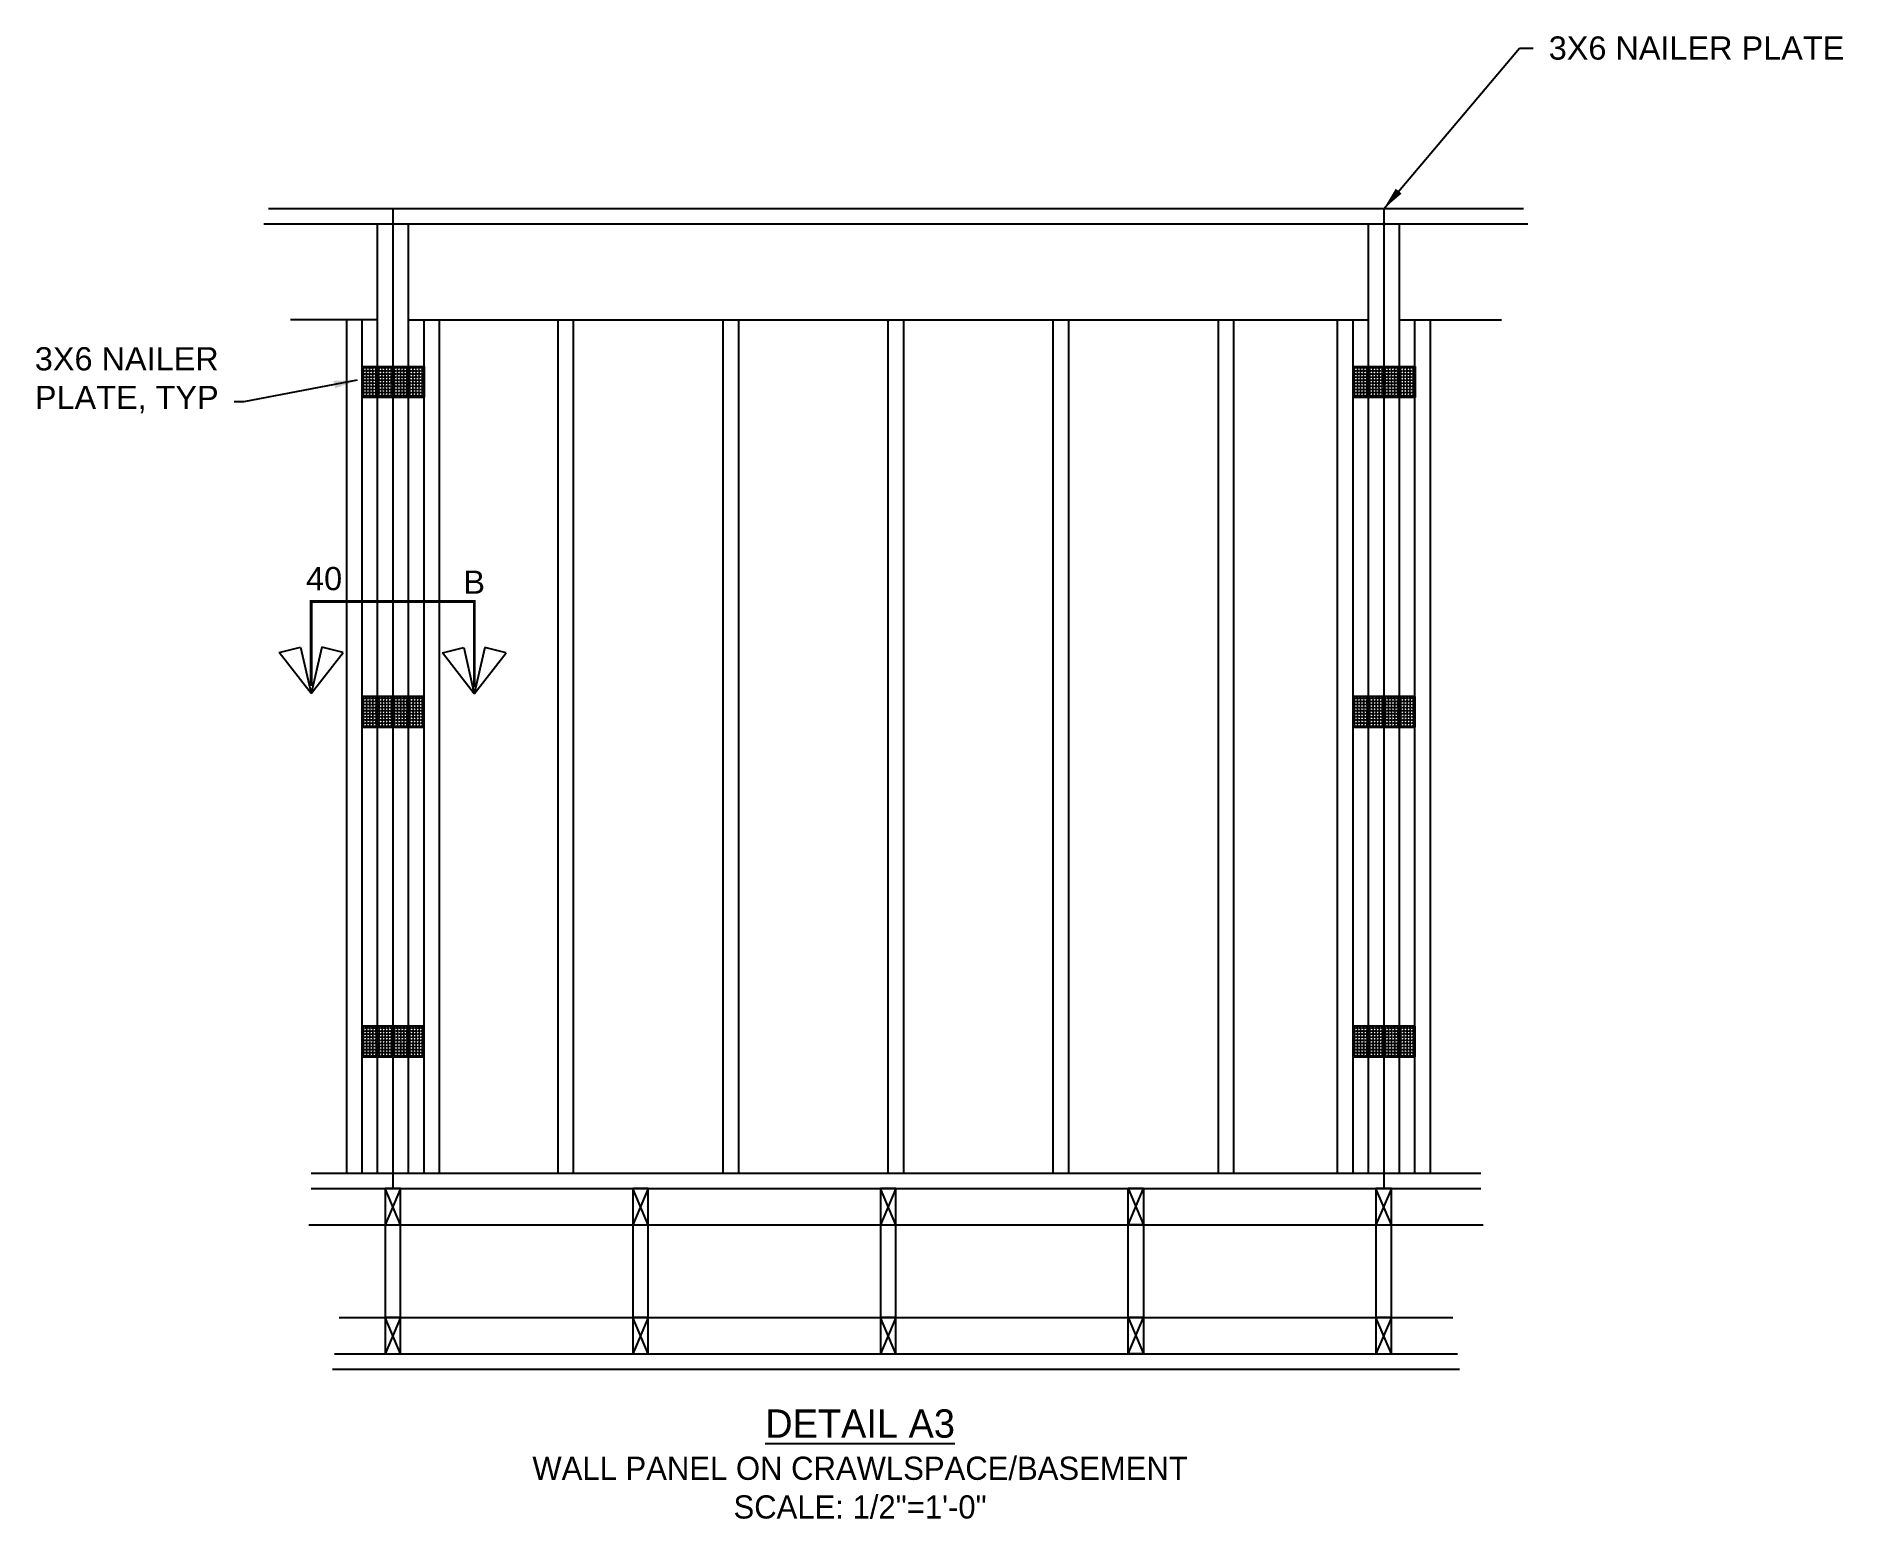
# Model space of a CAD drawing. Header units: inches. Extents: x -1316 to 22433, y -200 to 8737.
# Drawn here: x 119.6 to 294.8, y 520.5 to 664.2 of the extents above; entities that cross this region are included whole.
import ezdxf

# ---------------------------------------------------------------- set-up
doc = ezdxf.new("R2010")
doc.units = ezdxf.units.IN
doc.header["$LTSCALE"] = 10
doc.header["$MEASUREMENT"] = 0
doc.layers.get('0').update_dxf_attribs({"linetype": 'CONTINUOUS'})
for name, color, linetype in [('HATCH', 5, 'CONTINUOUS'), ('S-FLOR', 7, 'CONTINUOUS'), ('S-HDWR', 104, 'CONTINUOUS'), ('S-ROOF', 2, 'CONTINUOUS'), ('S-TXT', 222, 'CONTINUOUS'), ('S-WALL', 6, 'CONTINUOUS'), ('WALL', 7, 'CONTINUOUS')]:
    doc.layers.add(name, color=color, linetype=linetype)
doc.layers.add('VIEWPORT', color=14, linetype='CONTINUOUS', plot=False)
doc.styles.add('style1', font='arial.ttf')
doc.styles.add('style2', font='arialbd.ttf')
doc.dimstyles.new('1-2', dxfattribs={"dimtxt": 2.25, "dimasz": 2.25, "dimexe": 0.18, "dimexo": 1.5, "dimgap": 1.5, "dimtad": 0, "dimdec": 4, "dimrnd": 0.0625, "dimzin": 0, "dimdsep": 46, "dimlunit": 4, "dimtxsty": 'style1', "dimcen": 0.09, "dimazin": 0, "dimtfac": 1, "dimtdec": 4, "dimtofl": 0, "dimtmove": 0, "dimatfit": 0, "dimfxl": 1, "dimtolj": 1, "dimtzin": 0, "dimarcsym": 0})

# ---------------------------------------------------------------- blocks, each defined once
blk = doc.blocks.new('*X345')
at = {"color": 0}
for p, q in [((310.87, 25.39), (310.88, 25.41)), ((310.87, 25.37), (310.87, 25.39)), ((310.87, 25.35), (310.87, 25.37)), ((310.87, 25.33), (310.87, 25.35)), ((310.88, 25.32), (310.87, 25.33)), ((310.87, 25.09), (310.88, 25.11)), ((310.87, 25.07), (310.87, 25.09)), ((310.87, 25.05), (310.87, 25.07)), ((310.87, 25.03), (310.87, 25.05)), ((310.88, 25.02), (310.87, 25.03)), ((310.87, 24.79), (310.88, 24.81)), ((310.87, 24.77), (310.87, 24.79)), ((310.87, 24.75), (310.87, 24.77)), ((310.87, 24.73), (310.87, 24.75)), ((310.88, 24.72), (310.87, 24.73)), ((310.88, 25.41), (310.89, 25.42)), ((310.89, 25.3), (310.88, 25.32)), ((310.88, 25.11), (310.89, 25.12)), ((310.89, 25), (310.88, 25.02)), ((310.88, 24.81), (310.89, 24.82)), ((310.89, 24.7), (310.88, 24.72)), ((310.88, 24.51), (310.89, 24.52)), ((310.89, 25.42), (310.91, 25.43)), ((310.91, 25.29), (310.89, 25.3)), ((310.89, 25.12), (310.91, 25.13)), ((310.91, 24.99), (310.89, 25)), ((310.89, 24.82), (310.91, 24.83)), ((310.91, 24.69), (310.89, 24.7)), ((310.89, 24.52), (310.91, 24.53)), ((310.91, 25.43), (310.93, 25.44)), ((310.93, 25.29), (310.91, 25.29)), ((310.91, 25.13), (310.93, 25.14)), ((310.93, 24.99), (310.91, 24.99)), ((310.91, 24.83), (310.93, 24.84)), ((310.93, 24.69), (310.91, 24.69)), ((310.91, 24.53), (310.93, 24.54)), ((310.95, 25.44), (310.93, 25.44)), ((310.93, 25.29), (310.95, 25.29)), ((310.95, 25.14), (310.93, 25.14)), ((310.93, 24.99), (310.95, 24.99)), ((310.95, 24.84), (310.93, 24.84)), ((310.93, 24.69), (310.95, 24.69)), ((310.95, 24.54), (310.93, 24.54)), ((310.97, 25.43), (310.95, 25.44)), ((310.95, 25.29), (310.97, 25.29)), ((310.97, 25.13), (310.95, 25.14)), ((310.95, 24.99), (310.97, 24.99)), ((310.97, 24.83), (310.95, 24.84)), ((310.95, 24.69), (310.97, 24.69)), ((310.97, 24.53), (310.95, 24.54)), ((310.99, 25.42), (310.97, 25.43)), ((310.97, 25.29), (310.99, 25.3)), ((310.99, 25.12), (310.97, 25.13)), ((310.97, 24.99), (310.99, 25)), ((310.99, 24.82), (310.97, 24.83)), ((310.97, 24.69), (310.99, 24.7)), ((310.99, 24.52), (310.97, 24.53)), ((311, 25.41), (310.99, 25.42)), ((310.99, 25.3), (311, 25.32)), ((311, 25.11), (310.99, 25.12)), ((310.99, 25), (311, 25.02)), ((311, 24.81), (310.99, 24.82)), ((310.99, 24.7), (311, 24.72)), ((311, 24.51), (310.99, 24.52)), ((311.01, 25.39), (311, 25.41)), ((311, 25.32), (311.01, 25.33)), ((311.01, 25.09), (311, 25.11)), ((311, 25.02), (311.01, 25.03)), ((311.01, 24.79), (311, 24.81)), ((311, 24.72), (311.01, 24.73)), ((311.02, 25.37), (311.01, 25.39)), ((311.01, 25.33), (311.02, 25.35)), ((311.02, 25.07), (311.01, 25.09)), ((311.01, 25.03), (311.02, 25.05)), ((311.02, 24.77), (311.01, 24.79)), ((311.01, 24.73), (311.02, 24.75)), ((311.02, 25.35), (311.02, 25.37)), ((311.02, 25.05), (311.02, 25.07)), ((311.02, 24.75), (311.02, 24.77)), ((311.17, 25.39), (311.18, 25.41)), ((311.17, 25.37), (311.17, 25.39)), ((311.17, 25.35), (311.17, 25.37)), ((311.17, 25.33), (311.17, 25.35)), ((311.18, 25.32), (311.17, 25.33)), ((311.17, 25.09), (311.18, 25.11)), ((311.17, 25.07), (311.17, 25.09)), ((311.17, 25.05), (311.17, 25.07)), ((311.17, 25.03), (311.17, 25.05)), ((311.18, 25.02), (311.17, 25.03)), ((311.17, 24.79), (311.18, 24.81)), ((311.17, 24.77), (311.17, 24.79)), ((311.17, 24.75), (311.17, 24.77)), ((311.17, 24.73), (311.17, 24.75)), ((311.18, 24.72), (311.17, 24.73)), ((311.18, 25.41), (311.19, 25.42)), ((311.19, 25.3), (311.18, 25.32)), ((311.18, 25.11), (311.19, 25.12)), ((311.19, 25), (311.18, 25.02)), ((311.18, 24.81), (311.19, 24.82)), ((311.19, 24.7), (311.18, 24.72)), ((311.18, 24.51), (311.19, 24.52)), ((311.19, 25.42), (311.21, 25.43)), ((311.21, 25.29), (311.19, 25.3)), ((311.19, 25.12), (311.21, 25.13)), ((311.21, 24.99), (311.19, 25)), ((311.19, 24.82), (311.21, 24.83)), ((311.21, 24.69), (311.19, 24.7)), ((311.19, 24.52), (311.21, 24.53)), ((311.21, 25.43), (311.23, 25.44)), ((311.23, 25.29), (311.21, 25.29)), ((311.21, 25.13), (311.23, 25.14)), ((311.23, 24.99), (311.21, 24.99)), ((311.21, 24.83), (311.23, 24.84)), ((311.23, 24.69), (311.21, 24.69)), ((311.21, 24.53), (311.23, 24.54)), ((311.25, 25.44), (311.23, 25.44)), ((311.23, 25.29), (311.25, 25.29)), ((311.25, 25.14), (311.23, 25.14)), ((311.23, 24.99), (311.25, 24.99)), ((311.25, 24.84), (311.23, 24.84)), ((311.23, 24.69), (311.25, 24.69)), ((311.25, 24.54), (311.23, 24.54)), ((311.27, 25.43), (311.25, 25.44)), ((311.25, 25.29), (311.27, 25.29)), ((311.27, 25.13), (311.25, 25.14)), ((311.25, 24.99), (311.27, 24.99)), ((311.27, 24.83), (311.25, 24.84)), ((311.25, 24.69), (311.27, 24.69)), ((311.27, 24.53), (311.25, 24.54)), ((311.29, 25.42), (311.27, 25.43)), ((311.27, 25.29), (311.29, 25.3)), ((311.29, 25.12), (311.27, 25.13)), ((311.27, 24.99), (311.29, 25)), ((311.29, 24.82), (311.27, 24.83)), ((311.27, 24.69), (311.29, 24.7)), ((311.29, 24.52), (311.27, 24.53)), ((311.3, 25.41), (311.29, 25.42)), ((311.29, 25.3), (311.3, 25.32)), ((311.3, 25.11), (311.29, 25.12)), ((311.29, 25), (311.3, 25.02)), ((311.3, 24.81), (311.29, 24.82)), ((311.29, 24.7), (311.3, 24.72)), ((311.3, 24.51), (311.29, 24.52)), ((311.31, 25.39), (311.3, 25.41)), ((311.3, 25.32), (311.31, 25.33)), ((311.31, 25.09), (311.3, 25.11)), ((311.3, 25.02), (311.31, 25.03)), ((311.31, 24.79), (311.3, 24.81)), ((311.3, 24.72), (311.31, 24.73)), ((311.32, 25.37), (311.31, 25.39)), ((311.31, 25.33), (311.32, 25.35)), ((311.32, 25.07), (311.31, 25.09)), ((311.31, 25.03), (311.32, 25.05)), ((311.32, 24.77), (311.31, 24.79)), ((311.31, 24.73), (311.32, 24.75)), ((311.32, 25.35), (311.32, 25.37)), ((311.32, 25.05), (311.32, 25.07)), ((311.32, 24.75), (311.32, 24.77)), ((311.47, 25.39), (311.48, 25.41)), ((311.47, 25.37), (311.47, 25.39)), ((311.47, 25.35), (311.47, 25.37)), ((311.47, 25.33), (311.47, 25.35)), ((311.48, 25.32), (311.47, 25.33)), ((311.47, 25.09), (311.48, 25.11)), ((311.47, 25.07), (311.47, 25.09)), ((311.47, 25.05), (311.47, 25.07)), ((311.47, 25.03), (311.47, 25.05)), ((311.48, 25.02), (311.47, 25.03)), ((311.47, 24.79), (311.48, 24.81)), ((311.47, 24.77), (311.47, 24.79)), ((311.47, 24.75), (311.47, 24.77)), ((311.47, 24.73), (311.47, 24.75)), ((311.48, 24.72), (311.47, 24.73)), ((311.48, 25.41), (311.49, 25.42)), ((311.49, 25.3), (311.48, 25.32)), ((311.48, 25.11), (311.49, 25.12)), ((311.49, 25), (311.48, 25.02)), ((311.48, 24.81), (311.49, 24.82)), ((311.49, 24.7), (311.48, 24.72)), ((311.48, 24.51), (311.49, 24.52)), ((311.49, 25.42), (311.51, 25.43)), ((311.51, 25.29), (311.49, 25.3)), ((311.49, 25.12), (311.51, 25.13)), ((311.51, 24.99), (311.49, 25)), ((311.49, 24.82), (311.51, 24.83)), ((311.51, 24.69), (311.49, 24.7)), ((311.49, 24.52), (311.51, 24.53)), ((311.51, 25.43), (311.53, 25.44)), ((311.53, 25.29), (311.51, 25.29)), ((311.51, 25.13), (311.53, 25.14)), ((311.53, 24.99), (311.51, 24.99)), ((311.51, 24.83), (311.53, 24.84)), ((311.53, 24.69), (311.51, 24.69)), ((311.51, 24.53), (311.53, 24.54)), ((311.55, 25.44), (311.53, 25.44)), ((311.53, 25.29), (311.55, 25.29)), ((311.55, 25.14), (311.53, 25.14)), ((311.53, 24.99), (311.55, 24.99)), ((311.55, 24.84), (311.53, 24.84)), ((311.53, 24.69), (311.55, 24.69)), ((311.55, 24.54), (311.53, 24.54)), ((311.57, 25.43), (311.55, 25.44)), ((311.55, 25.29), (311.57, 25.29)), ((311.57, 25.13), (311.55, 25.14)), ((311.55, 24.99), (311.57, 24.99)), ((311.57, 24.83), (311.55, 24.84)), ((311.55, 24.69), (311.57, 24.69)), ((311.57, 24.53), (311.55, 24.54)), ((311.59, 25.42), (311.57, 25.43)), ((311.57, 25.29), (311.59, 25.3)), ((311.59, 25.12), (311.57, 25.13)), ((311.57, 24.99), (311.59, 25)), ((311.59, 24.82), (311.57, 24.83)), ((311.57, 24.69), (311.59, 24.7)), ((311.59, 24.52), (311.57, 24.53)), ((311.6, 25.41), (311.59, 25.42)), ((311.59, 25.3), (311.6, 25.32)), ((311.6, 25.11), (311.59, 25.12)), ((311.59, 25), (311.6, 25.02)), ((311.6, 24.81), (311.59, 24.82)), ((311.59, 24.7), (311.6, 24.72)), ((311.6, 24.51), (311.59, 24.52)), ((311.61, 25.39), (311.6, 25.41)), ((311.6, 25.32), (311.61, 25.33)), ((311.61, 25.09), (311.6, 25.11)), ((311.6, 25.02), (311.61, 25.03)), ((311.61, 24.79), (311.6, 24.81)), ((311.6, 24.72), (311.61, 24.73)), ((311.61, 25.37), (311.61, 25.39)), ((311.61, 25.35), (311.61, 25.37)), ((311.61, 25.33), (311.61, 25.35)), ((311.61, 25.07), (311.61, 25.09)), ((311.61, 25.05), (311.61, 25.07)), ((311.61, 25.03), (311.61, 25.05)), ((311.61, 24.77), (311.61, 24.79)), ((311.61, 24.75), (311.61, 24.77)), ((311.61, 24.73), (311.61, 24.75)), ((311.76, 25.37), (311.77, 25.39)), ((311.76, 25.35), (311.76, 25.37)), ((311.77, 25.33), (311.76, 25.35)), ((311.76, 25.07), (311.77, 25.09)), ((311.76, 25.05), (311.76, 25.07)), ((311.77, 25.03), (311.76, 25.05)), ((311.76, 24.77), (311.77, 24.79)), ((311.76, 24.75), (311.76, 24.77)), ((311.77, 24.73), (311.76, 24.75)), ((311.77, 25.39), (311.78, 25.41)), ((311.78, 25.32), (311.77, 25.33)), ((311.77, 25.09), (311.78, 25.11)), ((311.78, 25.02), (311.77, 25.03)), ((311.77, 24.79), (311.78, 24.81)), ((311.78, 24.72), (311.77, 24.73)), ((311.78, 25.41), (311.79, 25.42)), ((311.79, 25.3), (311.78, 25.32)), ((311.78, 25.11), (311.79, 25.12)), ((311.79, 25), (311.78, 25.02)), ((311.78, 24.81), (311.79, 24.82)), ((311.79, 24.7), (311.78, 24.72)), ((311.78, 24.51), (311.79, 24.52)), ((311.79, 25.42), (311.81, 25.43)), ((311.81, 25.29), (311.79, 25.3)), ((311.79, 25.12), (311.81, 25.13)), ((311.81, 24.99), (311.79, 25)), ((311.79, 24.82), (311.81, 24.83)), ((311.81, 24.69), (311.79, 24.7)), ((311.79, 24.52), (311.81, 24.53)), ((311.81, 25.43), (311.83, 25.44)), ((311.83, 25.29), (311.81, 25.29)), ((311.81, 25.13), (311.83, 25.14)), ((311.83, 24.99), (311.81, 24.99)), ((311.81, 24.83), (311.83, 24.84)), ((311.83, 24.69), (311.81, 24.69)), ((311.81, 24.53), (311.83, 24.54)), ((311.85, 25.44), (311.83, 25.44)), ((311.83, 25.29), (311.85, 25.29)), ((311.85, 25.14), (311.83, 25.14)), ((311.83, 24.99), (311.85, 24.99)), ((311.85, 24.84), (311.83, 24.84)), ((311.83, 24.69), (311.85, 24.69)), ((311.85, 24.54), (311.83, 24.54)), ((311.87, 25.43), (311.85, 25.44)), ((311.85, 25.29), (311.87, 25.29)), ((311.87, 25.13), (311.85, 25.14)), ((311.85, 24.99), (311.87, 24.99)), ((311.87, 24.83), (311.85, 24.84)), ((311.85, 24.69), (311.87, 24.69)), ((311.87, 24.53), (311.85, 24.54)), ((311.89, 25.42), (311.87, 25.43)), ((311.87, 25.29), (311.89, 25.3)), ((311.89, 25.12), (311.87, 25.13)), ((311.87, 24.99), (311.89, 25)), ((311.89, 24.82), (311.87, 24.83)), ((311.87, 24.69), (311.89, 24.7)), ((311.89, 24.52), (311.87, 24.53)), ((311.9, 25.41), (311.89, 25.42)), ((311.89, 25.3), (311.9, 25.32)), ((311.9, 25.11), (311.89, 25.12)), ((311.89, 25), (311.9, 25.02)), ((311.9, 24.81), (311.89, 24.82)), ((311.89, 24.7), (311.9, 24.72)), ((311.9, 24.51), (311.89, 24.52)), ((311.91, 25.39), (311.9, 25.41)), ((311.9, 25.32), (311.91, 25.33)), ((311.91, 25.09), (311.9, 25.11)), ((311.9, 25.02), (311.91, 25.03)), ((311.91, 24.79), (311.9, 24.81)), ((311.9, 24.72), (311.91, 24.73)), ((311.91, 25.37), (311.91, 25.39)), ((311.91, 25.35), (311.91, 25.37)), ((311.91, 25.33), (311.91, 25.35)), ((311.91, 25.07), (311.91, 25.09)), ((311.91, 25.05), (311.91, 25.07)), ((311.91, 25.03), (311.91, 25.05)), ((311.91, 24.77), (311.91, 24.79)), ((311.91, 24.75), (311.91, 24.77)), ((311.91, 24.73), (311.91, 24.75)), ((312.06, 25.37), (312.07, 25.39)), ((312.06, 25.35), (312.06, 25.37)), ((312.07, 25.33), (312.06, 25.35)), ((312.06, 25.07), (312.07, 25.09)), ((312.06, 25.05), (312.06, 25.07)), ((312.07, 25.03), (312.06, 25.05)), ((312.06, 24.77), (312.07, 24.79)), ((312.06, 24.75), (312.06, 24.77)), ((312.07, 24.73), (312.06, 24.75)), ((312.07, 25.39), (312.08, 25.41)), ((312.08, 25.32), (312.07, 25.33)), ((312.07, 25.09), (312.08, 25.11)), ((312.08, 25.02), (312.07, 25.03)), ((312.07, 24.79), (312.08, 24.81)), ((312.08, 24.72), (312.07, 24.73)), ((312.08, 25.41), (312.09, 25.42)), ((312.09, 25.3), (312.08, 25.32)), ((312.08, 25.11), (312.09, 25.12)), ((312.09, 25), (312.08, 25.02)), ((312.08, 24.81), (312.09, 24.82)), ((312.09, 24.7), (312.08, 24.72)), ((312.08, 24.51), (312.09, 24.52)), ((312.09, 25.42), (312.11, 25.43)), ((312.11, 25.29), (312.09, 25.3)), ((312.09, 25.12), (312.11, 25.13)), ((312.11, 24.99), (312.09, 25)), ((312.09, 24.82), (312.11, 24.83)), ((312.11, 24.69), (312.09, 24.7)), ((312.09, 24.52), (312.11, 24.53)), ((312.11, 25.43), (312.13, 25.44)), ((312.13, 25.29), (312.11, 25.29)), ((312.11, 25.13), (312.13, 25.14)), ((312.13, 24.99), (312.11, 24.99)), ((312.11, 24.83), (312.13, 24.84)), ((312.13, 24.69), (312.11, 24.69)), ((312.11, 24.53), (312.13, 24.54)), ((312.15, 25.44), (312.13, 25.44)), ((312.13, 25.29), (312.15, 25.29)), ((312.15, 25.14), (312.13, 25.14)), ((312.13, 24.99), (312.15, 24.99)), ((312.15, 24.84), (312.13, 24.84)), ((312.13, 24.69), (312.15, 24.69)), ((312.15, 24.54), (312.13, 24.54)), ((312.17, 25.43), (312.15, 25.44)), ((312.15, 25.29), (312.17, 25.29)), ((312.17, 25.13), (312.15, 25.14)), ((312.15, 24.99), (312.17, 24.99)), ((312.17, 24.83), (312.15, 24.84)), ((312.15, 24.69), (312.17, 24.69)), ((312.17, 24.53), (312.15, 24.54)), ((312.19, 25.42), (312.17, 25.43)), ((312.17, 25.29), (312.19, 25.3)), ((312.19, 25.12), (312.17, 25.13)), ((312.17, 24.99), (312.19, 25)), ((312.19, 24.82), (312.17, 24.83)), ((312.17, 24.69), (312.19, 24.7)), ((312.19, 24.52), (312.17, 24.53)), ((312.2, 25.41), (312.19, 25.42)), ((312.19, 25.3), (312.2, 25.32)), ((312.2, 25.11), (312.19, 25.12)), ((312.19, 25), (312.2, 25.02)), ((312.2, 24.81), (312.19, 24.82)), ((312.19, 24.7), (312.2, 24.72)), ((312.2, 24.51), (312.19, 24.52)), ((312.21, 25.39), (312.2, 25.41)), ((312.2, 25.32), (312.21, 25.33)), ((312.21, 25.09), (312.2, 25.11)), ((312.2, 25.02), (312.21, 25.03)), ((312.21, 24.79), (312.2, 24.81)), ((312.2, 24.72), (312.21, 24.73)), ((312.21, 25.37), (312.21, 25.39)), ((312.21, 25.35), (312.21, 25.37)), ((312.21, 25.33), (312.21, 25.35)), ((312.21, 25.07), (312.21, 25.09)), ((312.21, 25.05), (312.21, 25.07)), ((312.21, 25.03), (312.21, 25.05)), ((312.21, 24.77), (312.21, 24.79)), ((312.21, 24.75), (312.21, 24.77)), ((312.21, 24.73), (312.21, 24.75)), ((312.36, 25.37), (312.37, 25.39)), ((312.36, 25.35), (312.36, 25.37)), ((312.37, 25.33), (312.36, 25.35)), ((312.36, 25.07), (312.37, 25.09)), ((312.36, 25.05), (312.36, 25.07)), ((312.37, 25.03), (312.36, 25.05)), ((312.36, 24.77), (312.37, 24.79)), ((312.36, 24.75), (312.36, 24.77)), ((312.37, 24.73), (312.36, 24.75)), ((312.37, 25.39), (312.38, 25.41)), ((312.38, 25.32), (312.37, 25.33)), ((312.37, 25.09), (312.38, 25.11)), ((312.38, 25.02), (312.37, 25.03)), ((312.37, 24.79), (312.38, 24.81)), ((312.38, 24.72), (312.37, 24.73)), ((312.38, 25.41), (312.39, 25.42)), ((312.39, 25.3), (312.38, 25.32)), ((312.38, 25.11), (312.39, 25.12)), ((312.39, 25), (312.38, 25.02)), ((312.38, 24.81), (312.39, 24.82)), ((312.39, 24.7), (312.38, 24.72)), ((312.38, 24.51), (312.39, 24.52)), ((312.39, 25.42), (312.41, 25.43)), ((312.41, 25.29), (312.39, 25.3)), ((312.39, 25.12), (312.41, 25.13)), ((312.41, 24.99), (312.39, 25)), ((312.39, 24.82), (312.41, 24.83)), ((312.41, 24.69), (312.39, 24.7)), ((312.39, 24.52), (312.41, 24.53)), ((312.41, 25.43), (312.43, 25.44)), ((312.43, 25.29), (312.41, 25.29)), ((312.41, 25.13), (312.43, 25.14)), ((312.43, 24.99), (312.41, 24.99)), ((312.41, 24.83), (312.43, 24.84)), ((312.43, 24.69), (312.41, 24.69)), ((312.41, 24.53), (312.43, 24.54)), ((312.45, 25.44), (312.43, 25.44)), ((312.43, 25.29), (312.45, 25.29)), ((312.45, 25.14), (312.43, 25.14)), ((312.43, 24.99), (312.45, 24.99)), ((312.45, 24.84), (312.43, 24.84)), ((312.43, 24.69), (312.45, 24.69)), ((312.45, 24.54), (312.43, 24.54)), ((312.47, 25.43), (312.45, 25.44)), ((312.45, 25.29), (312.47, 25.29)), ((312.47, 25.13), (312.45, 25.14)), ((312.45, 24.99), (312.47, 24.99)), ((312.47, 24.83), (312.45, 24.84)), ((312.45, 24.69), (312.47, 24.69)), ((312.47, 24.53), (312.45, 24.54)), ((312.49, 25.42), (312.47, 25.43)), ((312.47, 25.29), (312.49, 25.3)), ((312.49, 25.12), (312.47, 25.13)), ((312.47, 24.99), (312.49, 25)), ((312.49, 24.82), (312.47, 24.83)), ((312.47, 24.69), (312.49, 24.7)), ((312.49, 24.52), (312.47, 24.53)), ((312.5, 25.41), (312.49, 25.42)), ((312.49, 25.3), (312.5, 25.32)), ((312.5, 25.11), (312.49, 25.12)), ((312.49, 25), (312.5, 25.02)), ((312.5, 24.81), (312.49, 24.82)), ((312.49, 24.7), (312.5, 24.72)), ((312.5, 24.51), (312.49, 24.52)), ((312.51, 25.39), (312.5, 25.41)), ((312.5, 25.32), (312.51, 25.33)), ((312.51, 25.09), (312.5, 25.11)), ((312.5, 25.02), (312.51, 25.03)), ((312.51, 24.79), (312.5, 24.81)), ((312.5, 24.72), (312.51, 24.73)), ((312.51, 25.37), (312.51, 25.39)), ((312.51, 25.35), (312.51, 25.37)), ((312.51, 25.33), (312.51, 25.35)), ((312.51, 25.07), (312.51, 25.09)), ((312.51, 25.05), (312.51, 25.07)), ((312.51, 25.03), (312.51, 25.05)), ((312.51, 24.77), (312.51, 24.79)), ((312.51, 24.75), (312.51, 24.77)), ((312.51, 24.73), (312.51, 24.75)), ((312.66, 25.37), (312.67, 25.39)), ((312.66, 25.35), (312.66, 25.37)), ((312.67, 25.33), (312.66, 25.35)), ((312.66, 25.07), (312.67, 25.09)), ((312.66, 25.05), (312.66, 25.07)), ((312.67, 25.03), (312.66, 25.05)), ((312.66, 24.77), (312.67, 24.79)), ((312.66, 24.75), (312.66, 24.77)), ((312.67, 24.73), (312.66, 24.75)), ((312.67, 25.39), (312.68, 25.41)), ((312.68, 25.32), (312.67, 25.33)), ((312.67, 25.09), (312.68, 25.11)), ((312.68, 25.02), (312.67, 25.03)), ((312.67, 24.79), (312.68, 24.81)), ((312.68, 24.72), (312.67, 24.73)), ((312.68, 25.41), (312.69, 25.42)), ((312.69, 25.3), (312.68, 25.32)), ((312.68, 25.11), (312.69, 25.12)), ((312.69, 25), (312.68, 25.02)), ((312.68, 24.81), (312.69, 24.82)), ((312.69, 24.7), (312.68, 24.72)), ((312.68, 24.51), (312.69, 24.52)), ((312.69, 25.42), (312.71, 25.43)), ((312.71, 25.29), (312.69, 25.3)), ((312.69, 25.12), (312.71, 25.13)), ((312.71, 24.99), (312.69, 25)), ((312.69, 24.82), (312.71, 24.83)), ((312.71, 24.69), (312.69, 24.7)), ((312.69, 24.52), (312.71, 24.53)), ((312.71, 25.43), (312.73, 25.44)), ((312.73, 25.29), (312.71, 25.29)), ((312.71, 25.13), (312.73, 25.14)), ((312.73, 24.99), (312.71, 24.99)), ((312.71, 24.83), (312.73, 24.84)), ((312.73, 24.69), (312.71, 24.69)), ((312.71, 24.53), (312.73, 24.54)), ((312.75, 25.44), (312.73, 25.44)), ((312.73, 25.29), (312.75, 25.29)), ((312.75, 25.14), (312.73, 25.14)), ((312.73, 24.99), (312.75, 24.99)), ((312.75, 24.84), (312.73, 24.84)), ((312.73, 24.69), (312.75, 24.69)), ((312.75, 24.54), (312.73, 24.54)), ((312.77, 25.43), (312.75, 25.44)), ((312.75, 25.29), (312.77, 25.29)), ((312.77, 25.13), (312.75, 25.14)), ((312.75, 24.99), (312.77, 24.99)), ((312.77, 24.83), (312.75, 24.84)), ((312.75, 24.69), (312.77, 24.69)), ((312.77, 24.53), (312.75, 24.54)), ((312.79, 25.42), (312.77, 25.43)), ((312.77, 25.29), (312.79, 25.3)), ((312.79, 25.12), (312.77, 25.13)), ((312.77, 24.99), (312.79, 25)), ((312.79, 24.82), (312.77, 24.83)), ((312.77, 24.69), (312.79, 24.7)), ((312.79, 24.52), (312.77, 24.53)), ((312.8, 25.41), (312.79, 25.42)), ((312.79, 25.3), (312.8, 25.32)), ((312.8, 25.11), (312.79, 25.12)), ((312.79, 25), (312.8, 25.02)), ((312.8, 24.81), (312.79, 24.82)), ((312.79, 24.7), (312.8, 24.72)), ((312.8, 24.51), (312.79, 24.52)), ((312.81, 25.39), (312.8, 25.41)), ((312.8, 25.32), (312.81, 25.33)), ((312.81, 25.09), (312.8, 25.11)), ((312.8, 25.02), (312.81, 25.03)), ((312.81, 24.79), (312.8, 24.81)), ((312.8, 24.72), (312.81, 24.73)), ((312.81, 25.37), (312.81, 25.39)), ((312.81, 25.35), (312.81, 25.37)), ((312.81, 25.33), (312.81, 25.35)), ((312.81, 25.07), (312.81, 25.09)), ((312.81, 25.05), (312.81, 25.07)), ((312.81, 25.03), (312.81, 25.05)), ((312.81, 24.77), (312.81, 24.79)), ((312.81, 24.75), (312.81, 24.77)), ((312.81, 24.73), (312.81, 24.75)), ((312.96, 25.37), (312.97, 25.39)), ((312.96, 25.35), (312.96, 25.37)), ((312.97, 25.33), (312.96, 25.35)), ((312.96, 25.07), (312.97, 25.09)), ((312.96, 25.05), (312.96, 25.07)), ((312.97, 25.03), (312.96, 25.05)), ((312.96, 24.77), (312.97, 24.79)), ((312.96, 24.75), (312.96, 24.77)), ((312.97, 24.73), (312.96, 24.75)), ((312.97, 25.39), (312.98, 25.41)), ((312.98, 25.32), (312.97, 25.33)), ((312.97, 25.09), (312.98, 25.11)), ((312.98, 25.02), (312.97, 25.03)), ((312.97, 24.79), (312.98, 24.81)), ((312.98, 24.72), (312.97, 24.73)), ((312.98, 25.41), (312.99, 25.42)), ((312.99, 25.3), (312.98, 25.32)), ((312.98, 25.11), (312.99, 25.12)), ((312.99, 25), (312.98, 25.02)), ((312.98, 24.81), (312.99, 24.82)), ((312.99, 24.7), (312.98, 24.72)), ((312.98, 24.51), (312.99, 24.52)), ((312.99, 25.42), (313.01, 25.43)), ((313.01, 25.29), (312.99, 25.3)), ((312.99, 25.12), (313.01, 25.13)), ((313.01, 24.99), (312.99, 25)), ((312.99, 24.82), (313.01, 24.83)), ((313.01, 24.69), (312.99, 24.7)), ((312.99, 24.52), (313.01, 24.53)), ((313.01, 25.43), (313.03, 25.44)), ((313.03, 25.29), (313.01, 25.29)), ((313.01, 25.13), (313.03, 25.14)), ((313.03, 24.99), (313.01, 24.99)), ((313.01, 24.83), (313.03, 24.84)), ((313.03, 24.69), (313.01, 24.69)), ((313.01, 24.53), (313.03, 24.54)), ((313.05, 25.44), (313.03, 25.44)), ((313.03, 25.29), (313.05, 25.29)), ((313.05, 25.14), (313.03, 25.14)), ((313.03, 24.99), (313.05, 24.99)), ((313.05, 24.84), (313.03, 24.84)), ((313.03, 24.69), (313.05, 24.69)), ((313.05, 24.54), (313.03, 24.54)), ((313.07, 25.43), (313.05, 25.44)), ((313.05, 25.29), (313.07, 25.29)), ((313.07, 25.13), (313.05, 25.14)), ((313.05, 24.99), (313.07, 24.99)), ((313.07, 24.83), (313.05, 24.84)), ((313.05, 24.69), (313.07, 24.69)), ((313.07, 24.53), (313.05, 24.54)), ((313.09, 25.42), (313.07, 25.43)), ((313.07, 25.29), (313.09, 25.3)), ((313.09, 25.12), (313.07, 25.13)), ((313.07, 24.99), (313.09, 25)), ((313.09, 24.82), (313.07, 24.83)), ((313.07, 24.69), (313.09, 24.7)), ((313.09, 24.52), (313.07, 24.53)), ((313.1, 25.41), (313.09, 25.42)), ((313.09, 25.3), (313.1, 25.32)), ((313.1, 25.11), (313.09, 25.12)), ((313.09, 25), (313.1, 25.02)), ((313.1, 24.81), (313.09, 24.82)), ((313.09, 24.7), (313.1, 24.72)), ((313.1, 24.51), (313.09, 24.52)), ((313.11, 25.39), (313.1, 25.41)), ((313.1, 25.32), (313.11, 25.33)), ((313.11, 25.09), (313.1, 25.11)), ((313.1, 25.02), (313.11, 25.03)), ((313.11, 24.79), (313.1, 24.81)), ((313.1, 24.72), (313.11, 24.73)), ((313.11, 25.37), (313.11, 25.39)), ((313.11, 25.35), (313.11, 25.37)), ((313.11, 25.33), (313.11, 25.35)), ((313.11, 25.07), (313.11, 25.09)), ((313.11, 25.05), (313.11, 25.07)), ((313.11, 25.03), (313.11, 25.05)), ((313.11, 24.77), (313.11, 24.79)), ((313.11, 24.75), (313.11, 24.77)), ((313.11, 24.73), (313.11, 24.75)), ((313.26, 25.37), (313.27, 25.39)), ((313.26, 25.35), (313.26, 25.37)), ((313.27, 25.33), (313.26, 25.35)), ((313.26, 25.07), (313.27, 25.09)), ((313.26, 25.05), (313.26, 25.07)), ((313.27, 25.03), (313.26, 25.05)), ((313.26, 24.77), (313.27, 24.79)), ((313.26, 24.75), (313.26, 24.77)), ((313.27, 24.73), (313.26, 24.75)), ((313.27, 25.39), (313.28, 25.41)), ((313.28, 25.32), (313.27, 25.33)), ((313.27, 25.09), (313.28, 25.11)), ((313.28, 25.02), (313.27, 25.03)), ((313.27, 24.79), (313.28, 24.81)), ((313.28, 24.72), (313.27, 24.73)), ((313.28, 25.41), (313.29, 25.42)), ((313.29, 25.3), (313.28, 25.32)), ((313.28, 25.11), (313.29, 25.12)), ((313.29, 25), (313.28, 25.02)), ((313.28, 24.81), (313.29, 24.82)), ((313.29, 24.7), (313.28, 24.72)), ((313.28, 24.51), (313.29, 24.52)), ((313.29, 25.42), (313.31, 25.43)), ((313.31, 25.29), (313.29, 25.3)), ((313.29, 25.12), (313.31, 25.13)), ((313.31, 24.99), (313.29, 25)), ((313.29, 24.82), (313.31, 24.83)), ((313.31, 24.69), (313.29, 24.7)), ((313.29, 24.52), (313.31, 24.53)), ((313.31, 25.43), (313.33, 25.44)), ((313.33, 25.29), (313.31, 25.29)), ((313.31, 25.13), (313.33, 25.14)), ((313.33, 24.99), (313.31, 24.99)), ((313.31, 24.83), (313.33, 24.84)), ((313.33, 24.69), (313.31, 24.69)), ((313.31, 24.53), (313.33, 24.54)), ((313.35, 25.44), (313.33, 25.44)), ((313.33, 25.29), (313.35, 25.29)), ((313.35, 25.14), (313.33, 25.14)), ((313.33, 24.99), (313.35, 24.99)), ((313.35, 24.84), (313.33, 24.84)), ((313.33, 24.69), (313.35, 24.69)), ((313.35, 24.54), (313.33, 24.54)), ((313.37, 25.43), (313.35, 25.44)), ((313.35, 25.29), (313.37, 25.29)), ((313.37, 25.13), (313.35, 25.14)), ((313.35, 24.99), (313.37, 24.99)), ((313.37, 24.83), (313.35, 24.84)), ((313.35, 24.69), (313.37, 24.69)), ((313.37, 24.53), (313.35, 24.54)), ((313.39, 25.42), (313.37, 25.43)), ((313.37, 25.29), (313.39, 25.3)), ((313.39, 25.12), (313.37, 25.13)), ((313.37, 24.99), (313.39, 25)), ((313.39, 24.82), (313.37, 24.83)), ((313.37, 24.69), (313.39, 24.7)), ((313.39, 24.52), (313.37, 24.53)), ((313.4, 25.41), (313.39, 25.42)), ((313.39, 25.3), (313.4, 25.32)), ((313.4, 25.11), (313.39, 25.12)), ((313.39, 25), (313.4, 25.02)), ((313.4, 24.81), (313.39, 24.82)), ((313.39, 24.7), (313.4, 24.72)), ((313.4, 24.51), (313.39, 24.52)), ((313.41, 25.39), (313.4, 25.41)), ((313.4, 25.32), (313.41, 25.33)), ((313.41, 25.09), (313.4, 25.11)), ((313.4, 25.02), (313.41, 25.03)), ((313.41, 24.79), (313.4, 24.81)), ((313.4, 24.72), (313.41, 24.73)), ((313.41, 25.37), (313.41, 25.39)), ((313.41, 25.35), (313.41, 25.37)), ((313.41, 25.33), (313.41, 25.35)), ((313.41, 25.07), (313.41, 25.09)), ((313.41, 25.05), (313.41, 25.07)), ((313.41, 25.03), (313.41, 25.05)), ((313.41, 24.77), (313.41, 24.79)), ((313.41, 24.75), (313.41, 24.77)), ((313.41, 24.73), (313.41, 24.75)), ((313.56, 25.37), (313.57, 25.39)), ((313.56, 25.35), (313.56, 25.37)), ((313.57, 25.33), (313.56, 25.35)), ((313.56, 25.07), (313.57, 25.09)), ((313.56, 25.05), (313.56, 25.07)), ((313.57, 25.03), (313.56, 25.05)), ((313.56, 24.77), (313.57, 24.79)), ((313.56, 24.75), (313.56, 24.77)), ((313.57, 24.73), (313.56, 24.75)), ((313.57, 25.39), (313.58, 25.41)), ((313.58, 25.32), (313.57, 25.33)), ((313.57, 25.09), (313.58, 25.11)), ((313.58, 25.02), (313.57, 25.03)), ((313.57, 24.79), (313.58, 24.81)), ((313.58, 24.72), (313.57, 24.73)), ((313.58, 25.41), (313.59, 25.42)), ((313.59, 25.3), (313.58, 25.32)), ((313.58, 25.11), (313.59, 25.12)), ((313.59, 25), (313.58, 25.02)), ((313.58, 24.81), (313.59, 24.82)), ((313.59, 24.7), (313.58, 24.72)), ((313.58, 24.51), (313.59, 24.52)), ((313.59, 25.42), (313.61, 25.43)), ((313.61, 25.29), (313.59, 25.3)), ((313.59, 25.12), (313.61, 25.13)), ((313.61, 24.99), (313.59, 25)), ((313.59, 24.82), (313.61, 24.83)), ((313.61, 24.69), (313.59, 24.7)), ((313.59, 24.52), (313.61, 24.53)), ((313.61, 25.43), (313.63, 25.44)), ((313.63, 25.29), (313.61, 25.29)), ((313.61, 25.13), (313.63, 25.14)), ((313.63, 24.99), (313.61, 24.99)), ((313.61, 24.83), (313.63, 24.84)), ((313.63, 24.69), (313.61, 24.69)), ((313.61, 24.53), (313.63, 24.54)), ((313.65, 25.44), (313.63, 25.44)), ((313.63, 25.29), (313.65, 25.29)), ((313.65, 25.14), (313.63, 25.14)), ((313.63, 24.99), (313.65, 24.99)), ((313.65, 24.84), (313.63, 24.84)), ((313.63, 24.69), (313.65, 24.69)), ((313.65, 24.54), (313.63, 24.54)), ((313.67, 25.43), (313.65, 25.44)), ((313.65, 25.29), (313.67, 25.29)), ((313.67, 25.13), (313.65, 25.14)), ((313.65, 24.99), (313.67, 24.99)), ((313.67, 24.83), (313.65, 24.84)), ((313.65, 24.69), (313.67, 24.69)), ((313.67, 24.53), (313.65, 24.54)), ((313.69, 25.42), (313.67, 25.43)), ((313.67, 25.29), (313.69, 25.3)), ((313.69, 25.12), (313.67, 25.13)), ((313.67, 24.99), (313.69, 25)), ((313.69, 24.82), (313.67, 24.83)), ((313.67, 24.69), (313.69, 24.7)), ((313.69, 24.52), (313.67, 24.53)), ((313.7, 25.41), (313.69, 25.42)), ((313.69, 25.3), (313.7, 25.32)), ((313.7, 25.11), (313.69, 25.12)), ((313.69, 25), (313.7, 25.02)), ((313.7, 24.81), (313.69, 24.82)), ((313.69, 24.7), (313.7, 24.72)), ((313.7, 24.51), (313.69, 24.52)), ((313.71, 25.39), (313.7, 25.41)), ((313.7, 25.32), (313.71, 25.33)), ((313.71, 25.09), (313.7, 25.11)), ((313.7, 25.02), (313.71, 25.03)), ((313.71, 24.79), (313.7, 24.81)), ((313.7, 24.72), (313.71, 24.73)), ((313.71, 25.37), (313.71, 25.39)), ((313.71, 25.35), (313.71, 25.37)), ((313.71, 25.33), (313.71, 25.35)), ((313.71, 25.07), (313.71, 25.09)), ((313.71, 25.05), (313.71, 25.07)), ((313.71, 25.03), (313.71, 25.05)), ((313.71, 24.77), (313.71, 24.79)), ((313.71, 24.75), (313.71, 24.77)), ((313.71, 24.73), (313.71, 24.75)), ((313.86, 25.37), (313.87, 25.39)), ((313.86, 25.35), (313.86, 25.37)), ((313.87, 25.33), (313.86, 25.35)), ((313.86, 25.07), (313.87, 25.09)), ((313.86, 25.05), (313.86, 25.07)), ((313.87, 25.03), (313.86, 25.05)), ((313.86, 24.77), (313.87, 24.79)), ((313.86, 24.75), (313.86, 24.77)), ((313.87, 24.73), (313.86, 24.75)), ((313.87, 25.39), (313.88, 25.41)), ((313.88, 25.32), (313.87, 25.33)), ((313.87, 25.09), (313.88, 25.11)), ((313.88, 25.02), (313.87, 25.03)), ((313.87, 24.79), (313.88, 24.81)), ((313.88, 24.72), (313.87, 24.73)), ((313.88, 25.41), (313.89, 25.42)), ((313.89, 25.3), (313.88, 25.32)), ((313.88, 25.11), (313.89, 25.12)), ((313.89, 25), (313.88, 25.02)), ((313.88, 24.81), (313.89, 24.82)), ((313.89, 24.7), (313.88, 24.72)), ((313.88, 24.51), (313.89, 24.52)), ((313.89, 25.42), (313.91, 25.43)), ((313.91, 25.29), (313.89, 25.3)), ((313.89, 25.12), (313.91, 25.13)), ((313.91, 24.99), (313.89, 25)), ((313.89, 24.82), (313.91, 24.83)), ((313.91, 24.69), (313.89, 24.7)), ((313.89, 24.52), (313.91, 24.53)), ((313.91, 25.43), (313.93, 25.44)), ((313.93, 25.29), (313.91, 25.29)), ((313.91, 25.13), (313.93, 25.14)), ((313.93, 24.99), (313.91, 24.99)), ((313.91, 24.83), (313.93, 24.84)), ((313.93, 24.69), (313.91, 24.69)), ((313.91, 24.53), (313.93, 24.54)), ((313.95, 25.44), (313.93, 25.44)), ((313.93, 25.29), (313.95, 25.29)), ((313.95, 25.14), (313.93, 25.14)), ((313.93, 24.99), (313.95, 24.99)), ((313.95, 24.84), (313.93, 24.84)), ((313.93, 24.69), (313.95, 24.69)), ((313.95, 24.54), (313.93, 24.54)), ((313.97, 25.43), (313.95, 25.44)), ((313.95, 25.29), (313.97, 25.29)), ((313.97, 25.13), (313.95, 25.14)), ((313.95, 24.99), (313.97, 24.99)), ((313.97, 24.83), (313.95, 24.84)), ((313.95, 24.69), (313.97, 24.69)), ((313.97, 24.53), (313.95, 24.54)), ((313.99, 25.42), (313.97, 25.43)), ((313.97, 25.29), (313.99, 25.3)), ((313.99, 25.12), (313.97, 25.13)), ((313.97, 24.99), (313.99, 25)), ((313.99, 24.82), (313.97, 24.83)), ((313.97, 24.69), (313.99, 24.7)), ((313.99, 24.52), (313.97, 24.53)), ((314, 25.41), (313.99, 25.42)), ((313.99, 25.3), (314, 25.32)), ((314, 25.11), (313.99, 25.12)), ((313.99, 25), (314, 25.02)), ((314, 24.81), (313.99, 24.82)), ((313.99, 24.7), (314, 24.72)), ((314, 24.51), (313.99, 24.52)), ((314.01, 25.39), (314, 25.41)), ((314, 25.32), (314.01, 25.33)), ((314.01, 25.09), (314, 25.11)), ((314, 25.02), (314.01, 25.03)), ((314.01, 24.79), (314, 24.81)), ((314, 24.72), (314.01, 24.73)), ((314.01, 25.37), (314.01, 25.39)), ((314.01, 25.35), (314.01, 25.37)), ((314.01, 25.33), (314.01, 25.35)), ((314.01, 25.07), (314.01, 25.09)), ((314.01, 25.05), (314.01, 25.07)), ((314.01, 25.03), (314.01, 25.05)), ((314.01, 24.77), (314.01, 24.79)), ((314.01, 24.75), (314.01, 24.77)), ((314.01, 24.73), (314.01, 24.75)), ((314.16, 25.37), (314.17, 25.39)), ((314.16, 25.35), (314.16, 25.37)), ((314.17, 25.33), (314.16, 25.35)), ((314.16, 25.07), (314.17, 25.09)), ((314.16, 25.05), (314.16, 25.07)), ((314.17, 25.03), (314.16, 25.05)), ((314.16, 24.77), (314.17, 24.79)), ((314.16, 24.75), (314.16, 24.77)), ((314.17, 24.73), (314.16, 24.75)), ((314.17, 25.39), (314.18, 25.41)), ((314.18, 25.32), (314.17, 25.33)), ((314.17, 25.09), (314.18, 25.11)), ((314.18, 25.02), (314.17, 25.03)), ((314.17, 24.79), (314.18, 24.81)), ((314.18, 24.72), (314.17, 24.73)), ((314.18, 25.41), (314.19, 25.42)), ((314.19, 25.3), (314.18, 25.32)), ((314.18, 25.11), (314.19, 25.12)), ((314.19, 25), (314.18, 25.02)), ((314.18, 24.81), (314.19, 24.82)), ((314.19, 24.7), (314.18, 24.72)), ((314.18, 24.51), (314.19, 24.52)), ((314.19, 25.42), (314.21, 25.43)), ((314.21, 25.29), (314.19, 25.3)), ((314.19, 25.12), (314.21, 25.13)), ((314.21, 24.99), (314.19, 25)), ((314.19, 24.82), (314.21, 24.83)), ((314.21, 24.69), (314.19, 24.7)), ((314.19, 24.52), (314.21, 24.53)), ((314.21, 25.43), (314.23, 25.44)), ((314.23, 25.29), (314.21, 25.29)), ((314.21, 25.13), (314.23, 25.14)), ((314.23, 24.99), (314.21, 24.99)), ((314.21, 24.83), (314.23, 24.84)), ((314.23, 24.69), (314.21, 24.69)), ((314.21, 24.53), (314.23, 24.54)), ((314.25, 25.44), (314.23, 25.44)), ((314.23, 25.29), (314.25, 25.29)), ((314.25, 25.14), (314.23, 25.14)), ((314.23, 24.99), (314.25, 24.99)), ((314.25, 24.84), (314.23, 24.84)), ((314.23, 24.69), (314.25, 24.69)), ((314.25, 24.54), (314.23, 24.54)), ((314.27, 25.43), (314.25, 25.44)), ((314.25, 25.29), (314.27, 25.29)), ((314.27, 25.13), (314.25, 25.14)), ((314.25, 24.99), (314.27, 24.99)), ((314.27, 24.83), (314.25, 24.84)), ((314.25, 24.69), (314.27, 24.69)), ((314.27, 24.53), (314.25, 24.54)), ((314.28, 25.42), (314.27, 25.43)), ((314.27, 25.29), (314.28, 25.3)), ((314.28, 25.12), (314.27, 25.13)), ((314.27, 24.99), (314.28, 25)), ((314.28, 24.82), (314.27, 24.83)), ((314.27, 24.69), (314.28, 24.7)), ((314.28, 24.52), (314.27, 24.53)), ((314.3, 25.41), (314.28, 25.42)), ((314.28, 25.3), (314.3, 25.32)), ((314.3, 25.11), (314.28, 25.12)), ((314.28, 25), (314.3, 25.02)), ((314.3, 24.81), (314.28, 24.82)), ((314.28, 24.7), (314.3, 24.72)), ((314.3, 24.51), (314.28, 24.52)), ((314.31, 25.39), (314.3, 25.41)), ((314.3, 25.32), (314.31, 25.33)), ((314.31, 25.09), (314.3, 25.11)), ((314.3, 25.02), (314.31, 25.03)), ((314.31, 24.79), (314.3, 24.81)), ((314.3, 24.72), (314.31, 24.73)), ((314.31, 25.37), (314.31, 25.39)), ((314.31, 25.35), (314.31, 25.37)), ((314.31, 25.33), (314.31, 25.35)), ((314.31, 25.07), (314.31, 25.09)), ((314.31, 25.05), (314.31, 25.07)), ((314.31, 25.03), (314.31, 25.05)), ((314.31, 24.77), (314.31, 24.79)), ((314.31, 24.75), (314.31, 24.77)), ((314.31, 24.73), (314.31, 24.75)), ((314.46, 25.37), (314.47, 25.39)), ((314.46, 25.35), (314.46, 25.37)), ((314.47, 25.33), (314.46, 25.35)), ((314.46, 25.07), (314.47, 25.09)), ((314.46, 25.05), (314.46, 25.07)), ((314.47, 25.03), (314.46, 25.05)), ((314.46, 24.77), (314.47, 24.79)), ((314.46, 24.75), (314.46, 24.77)), ((314.47, 24.73), (314.46, 24.75)), ((314.47, 25.39), (314.48, 25.41)), ((314.48, 25.32), (314.47, 25.33)), ((314.47, 25.09), (314.48, 25.11)), ((314.48, 25.02), (314.47, 25.03)), ((314.47, 24.79), (314.48, 24.81)), ((314.48, 24.72), (314.47, 24.73)), ((314.48, 25.41), (314.49, 25.42)), ((314.49, 25.3), (314.48, 25.32)), ((314.48, 25.11), (314.49, 25.12)), ((314.49, 25), (314.48, 25.02)), ((314.48, 24.81), (314.49, 24.82)), ((314.49, 24.7), (314.48, 24.72)), ((314.48, 24.51), (314.49, 24.52)), ((314.49, 25.42), (314.51, 25.43)), ((314.51, 25.29), (314.49, 25.3)), ((314.49, 25.12), (314.51, 25.13)), ((314.51, 24.99), (314.49, 25)), ((314.49, 24.82), (314.51, 24.83)), ((314.51, 24.69), (314.49, 24.7)), ((314.49, 24.52), (314.51, 24.53)), ((314.51, 25.43), (314.53, 25.44)), ((314.53, 25.29), (314.51, 25.29)), ((314.51, 25.13), (314.53, 25.14)), ((314.53, 24.99), (314.51, 24.99)), ((314.51, 24.83), (314.53, 24.84)), ((314.53, 24.69), (314.51, 24.69)), ((314.51, 24.53), (314.53, 24.54)), ((314.55, 25.44), (314.53, 25.44)), ((314.53, 25.29), (314.55, 25.29)), ((314.55, 25.14), (314.53, 25.14)), ((314.53, 24.99), (314.55, 24.99)), ((314.55, 24.84), (314.53, 24.84)), ((314.53, 24.69), (314.55, 24.69)), ((314.55, 24.54), (314.53, 24.54)), ((314.57, 25.43), (314.55, 25.44)), ((314.55, 25.29), (314.57, 25.29)), ((314.57, 25.13), (314.55, 25.14)), ((314.55, 24.99), (314.57, 24.99)), ((314.57, 24.83), (314.55, 24.84)), ((314.55, 24.69), (314.57, 24.69)), ((314.57, 24.53), (314.55, 24.54)), ((314.58, 25.42), (314.57, 25.43)), ((314.57, 25.29), (314.58, 25.3)), ((314.58, 25.12), (314.57, 25.13)), ((314.57, 24.99), (314.58, 25)), ((314.58, 24.82), (314.57, 24.83)), ((314.57, 24.69), (314.58, 24.7)), ((314.58, 24.52), (314.57, 24.53)), ((314.6, 25.41), (314.58, 25.42)), ((314.58, 25.3), (314.6, 25.32)), ((314.6, 25.11), (314.58, 25.12)), ((314.58, 25), (314.6, 25.02)), ((314.6, 24.81), (314.58, 24.82)), ((314.58, 24.7), (314.6, 24.72)), ((314.6, 24.51), (314.58, 24.52)), ((314.61, 25.39), (314.6, 25.41)), ((314.6, 25.32), (314.61, 25.33)), ((314.61, 25.09), (314.6, 25.11)), ((314.6, 25.02), (314.61, 25.03)), ((314.61, 24.79), (314.6, 24.81)), ((314.6, 24.72), (314.61, 24.73)), ((314.61, 25.37), (314.61, 25.39)), ((314.61, 25.35), (314.61, 25.37)), ((314.61, 25.33), (314.61, 25.35)), ((314.61, 25.07), (314.61, 25.09)), ((314.61, 25.05), (314.61, 25.07)), ((314.61, 25.03), (314.61, 25.05)), ((314.61, 24.77), (314.61, 24.79)), ((314.61, 24.75), (314.61, 24.77)), ((314.61, 24.73), (314.61, 24.75)), ((314.76, 25.37), (314.77, 25.39)), ((314.76, 25.35), (314.76, 25.37)), ((314.77, 25.33), (314.76, 25.35)), ((314.76, 25.07), (314.77, 25.09)), ((314.76, 25.05), (314.76, 25.07)), ((314.77, 25.03), (314.76, 25.05)), ((314.76, 24.77), (314.77, 24.79)), ((314.76, 24.75), (314.76, 24.77)), ((314.77, 24.73), (314.76, 24.75)), ((314.77, 25.39), (314.78, 25.41)), ((314.78, 25.32), (314.77, 25.33)), ((314.77, 25.09), (314.78, 25.11)), ((314.78, 25.02), (314.77, 25.03)), ((314.77, 24.79), (314.78, 24.81)), ((314.78, 24.72), (314.77, 24.73)), ((314.78, 25.41), (314.79, 25.42)), ((314.79, 25.3), (314.78, 25.32)), ((314.78, 25.11), (314.79, 25.12)), ((314.79, 25), (314.78, 25.02)), ((314.78, 24.81), (314.79, 24.82)), ((314.79, 24.7), (314.78, 24.72)), ((314.78, 24.51), (314.79, 24.52)), ((314.79, 25.42), (314.81, 25.43)), ((314.81, 25.29), (314.79, 25.3)), ((314.79, 25.12), (314.81, 25.13)), ((314.81, 24.99), (314.79, 25)), ((314.79, 24.82), (314.81, 24.83)), ((314.81, 24.69), (314.79, 24.7)), ((314.79, 24.52), (314.81, 24.53)), ((314.81, 25.43), (314.83, 25.44)), ((314.83, 25.29), (314.81, 25.29)), ((314.81, 25.13), (314.83, 25.14)), ((314.83, 24.99), (314.81, 24.99)), ((314.81, 24.83), (314.83, 24.84)), ((314.83, 24.69), (314.81, 24.69)), ((314.81, 24.53), (314.83, 24.54)), ((314.85, 25.44), (314.83, 25.44)), ((314.83, 25.29), (314.85, 25.29)), ((314.85, 25.14), (314.83, 25.14)), ((314.83, 24.99), (314.85, 24.99)), ((314.85, 24.84), (314.83, 24.84)), ((314.83, 24.69), (314.85, 24.69)), ((314.85, 24.54), (314.83, 24.54)), ((314.87, 25.43), (314.85, 25.44)), ((314.85, 25.29), (314.87, 25.29)), ((314.87, 25.13), (314.85, 25.14)), ((314.85, 24.99), (314.87, 24.99)), ((314.87, 24.83), (314.85, 24.84)), ((314.85, 24.69), (314.87, 24.69)), ((314.87, 24.53), (314.85, 24.54)), ((314.88, 25.42), (314.87, 25.43)), ((314.87, 25.29), (314.88, 25.3)), ((314.88, 25.12), (314.87, 25.13)), ((314.87, 24.99), (314.88, 25)), ((314.88, 24.82), (314.87, 24.83)), ((314.87, 24.69), (314.88, 24.7)), ((314.88, 24.52), (314.87, 24.53)), ((314.9, 25.41), (314.88, 25.42)), ((314.88, 25.3), (314.9, 25.32)), ((314.9, 25.11), (314.88, 25.12)), ((314.88, 25), (314.9, 25.02)), ((314.9, 24.81), (314.88, 24.82)), ((314.88, 24.7), (314.9, 24.72)), ((314.9, 24.51), (314.88, 24.52)), ((314.91, 25.39), (314.9, 25.41)), ((314.9, 25.32), (314.91, 25.33)), ((314.91, 25.09), (314.9, 25.11)), ((314.9, 25.02), (314.91, 25.03)), ((314.91, 24.79), (314.9, 24.81)), ((314.9, 24.72), (314.91, 24.73)), ((314.91, 25.37), (314.91, 25.39)), ((314.91, 25.35), (314.91, 25.37)), ((314.91, 25.33), (314.91, 25.35)), ((314.91, 25.07), (314.91, 25.09)), ((314.91, 25.05), (314.91, 25.07)), ((314.91, 25.03), (314.91, 25.05)), ((314.91, 24.77), (314.91, 24.79)), ((314.91, 24.75), (314.91, 24.77)), ((314.91, 24.73), (314.91, 24.75)), ((315.06, 25.37), (315.07, 25.39)), ((315.06, 25.35), (315.06, 25.37)), ((315.07, 25.33), (315.06, 25.35)), ((315.06, 25.07), (315.07, 25.09)), ((315.06, 25.05), (315.06, 25.07)), ((315.07, 25.03), (315.06, 25.05)), ((315.06, 24.77), (315.07, 24.79)), ((315.06, 24.75), (315.06, 24.77)), ((315.07, 24.73), (315.06, 24.75)), ((315.07, 25.39), (315.08, 25.41)), ((315.08, 25.32), (315.07, 25.33)), ((315.07, 25.09), (315.08, 25.11)), ((315.08, 25.02), (315.07, 25.03)), ((315.07, 24.79), (315.08, 24.81)), ((315.08, 24.72), (315.07, 24.73)), ((315.08, 25.41), (315.09, 25.42)), ((315.09, 25.3), (315.08, 25.32)), ((315.08, 25.11), (315.09, 25.12)), ((315.09, 25), (315.08, 25.02)), ((315.08, 24.81), (315.09, 24.82)), ((315.09, 24.7), (315.08, 24.72)), ((315.08, 24.51), (315.09, 24.52)), ((315.09, 25.42), (315.11, 25.43)), ((315.11, 25.29), (315.09, 25.3)), ((315.09, 25.12), (315.11, 25.13)), ((315.11, 24.99), (315.09, 25)), ((315.09, 24.82), (315.11, 24.83)), ((315.11, 24.69), (315.09, 24.7)), ((315.09, 24.52), (315.11, 24.53)), ((315.11, 25.43), (315.13, 25.44)), ((315.13, 25.29), (315.11, 25.29)), ((315.11, 25.13), (315.13, 25.14)), ((315.13, 24.99), (315.11, 24.99)), ((315.11, 24.83), (315.13, 24.84)), ((315.13, 24.69), (315.11, 24.69)), ((315.11, 24.53), (315.13, 24.54)), ((315.15, 25.44), (315.13, 25.44)), ((315.13, 25.29), (315.15, 25.29)), ((315.15, 25.14), (315.13, 25.14)), ((315.13, 24.99), (315.15, 24.99)), ((315.15, 24.84), (315.13, 24.84)), ((315.13, 24.69), (315.15, 24.69)), ((315.15, 24.54), (315.13, 24.54)), ((315.17, 25.43), (315.15, 25.44)), ((315.15, 25.29), (315.17, 25.29)), ((315.17, 25.13), (315.15, 25.14)), ((315.15, 24.99), (315.17, 24.99)), ((315.17, 24.83), (315.15, 24.84)), ((315.15, 24.69), (315.17, 24.69)), ((315.17, 24.53), (315.15, 24.54)), ((315.18, 25.42), (315.17, 25.43)), ((315.17, 25.29), (315.18, 25.3)), ((315.18, 25.12), (315.17, 25.13)), ((315.17, 24.99), (315.18, 25)), ((315.18, 24.82), (315.17, 24.83)), ((315.17, 24.69), (315.18, 24.7)), ((315.18, 24.52), (315.17, 24.53)), ((315.2, 25.41), (315.18, 25.42)), ((315.18, 25.3), (315.2, 25.32)), ((315.2, 25.11), (315.18, 25.12)), ((315.18, 25), (315.2, 25.02)), ((315.2, 24.81), (315.18, 24.82)), ((315.18, 24.7), (315.2, 24.72)), ((315.2, 24.51), (315.18, 24.52)), ((315.21, 25.39), (315.2, 25.41)), ((315.2, 25.32), (315.21, 25.33)), ((315.21, 25.09), (315.2, 25.11)), ((315.2, 25.02), (315.21, 25.03)), ((315.21, 24.79), (315.2, 24.81)), ((315.2, 24.72), (315.21, 24.73)), ((315.21, 25.37), (315.21, 25.39)), ((315.21, 25.35), (315.21, 25.37)), ((315.21, 25.33), (315.21, 25.35)), ((315.21, 25.07), (315.21, 25.09)), ((315.21, 25.05), (315.21, 25.07)), ((315.21, 25.03), (315.21, 25.05)), ((315.21, 24.77), (315.21, 24.79)), ((315.21, 24.75), (315.21, 24.77)), ((315.21, 24.73), (315.21, 24.75)), ((315.36, 25.37), (315.37, 25.39)), ((315.36, 25.35), (315.36, 25.37)), ((315.37, 25.33), (315.36, 25.35)), ((315.36, 25.07), (315.37, 25.09)), ((315.36, 25.05), (315.36, 25.07)), ((315.37, 25.03), (315.36, 25.05)), ((315.36, 24.77), (315.37, 24.79)), ((315.36, 24.75), (315.36, 24.77)), ((315.37, 24.73), (315.36, 24.75)), ((315.37, 25.39), (315.38, 25.41)), ((315.38, 25.32), (315.37, 25.33)), ((315.37, 25.09), (315.38, 25.11)), ((315.38, 25.02), (315.37, 25.03)), ((315.37, 24.79), (315.38, 24.81)), ((315.38, 24.72), (315.37, 24.73)), ((315.38, 25.41), (315.39, 25.42)), ((315.39, 25.3), (315.38, 25.32)), ((315.38, 25.11), (315.39, 25.12)), ((315.39, 25), (315.38, 25.02)), ((315.38, 24.81), (315.39, 24.82)), ((315.39, 24.7), (315.38, 24.72)), ((315.38, 24.51), (315.39, 24.52)), ((315.39, 25.42), (315.41, 25.43)), ((315.41, 25.29), (315.39, 25.3)), ((315.39, 25.12), (315.41, 25.13)), ((315.41, 24.99), (315.39, 25)), ((315.39, 24.82), (315.41, 24.83)), ((315.41, 24.69), (315.39, 24.7)), ((315.39, 24.52), (315.41, 24.53)), ((315.41, 25.43), (315.43, 25.44)), ((315.43, 25.29), (315.41, 25.29)), ((315.41, 25.13), (315.43, 25.14)), ((315.43, 24.99), (315.41, 24.99)), ((315.41, 24.83), (315.43, 24.84)), ((315.43, 24.69), (315.41, 24.69)), ((315.41, 24.53), (315.43, 24.54)), ((315.45, 25.44), (315.43, 25.44)), ((315.43, 25.29), (315.45, 25.29)), ((315.45, 25.14), (315.43, 25.14)), ((315.43, 24.99), (315.45, 24.99)), ((315.45, 24.84), (315.43, 24.84)), ((315.43, 24.69), (315.45, 24.69)), ((315.45, 24.54), (315.43, 24.54)), ((315.47, 25.43), (315.45, 25.44)), ((315.45, 25.29), (315.47, 25.29)), ((315.47, 25.13), (315.45, 25.14)), ((315.45, 24.99), (315.47, 24.99)), ((315.47, 24.83), (315.45, 24.84)), ((315.45, 24.69), (315.47, 24.69)), ((315.47, 24.53), (315.45, 24.54)), ((315.48, 25.42), (315.47, 25.43)), ((315.47, 25.29), (315.48, 25.3)), ((315.48, 25.12), (315.47, 25.13)), ((315.47, 24.99), (315.48, 25)), ((315.48, 24.82), (315.47, 24.83)), ((315.47, 24.69), (315.48, 24.7)), ((315.48, 24.52), (315.47, 24.53)), ((315.5, 25.41), (315.48, 25.42)), ((315.48, 25.3), (315.5, 25.32)), ((315.5, 25.11), (315.48, 25.12)), ((315.48, 25), (315.5, 25.02)), ((315.5, 24.81), (315.48, 24.82)), ((315.48, 24.7), (315.5, 24.72)), ((315.5, 24.51), (315.48, 24.52)), ((315.51, 25.39), (315.5, 25.41)), ((315.5, 25.32), (315.51, 25.33)), ((315.51, 25.09), (315.5, 25.11)), ((315.5, 25.02), (315.51, 25.03)), ((315.51, 24.79), (315.5, 24.81)), ((315.5, 24.72), (315.51, 24.73)), ((315.51, 25.37), (315.51, 25.39)), ((315.51, 25.35), (315.51, 25.37)), ((315.51, 25.33), (315.51, 25.35)), ((315.51, 25.07), (315.51, 25.09)), ((315.51, 25.05), (315.51, 25.07)), ((315.51, 25.03), (315.51, 25.05)), ((315.51, 24.77), (315.51, 24.79)), ((315.51, 24.75), (315.51, 24.77)), ((315.51, 24.73), (315.51, 24.75)), ((315.66, 25.37), (315.67, 25.39)), ((315.66, 25.35), (315.66, 25.37)), ((315.67, 25.33), (315.66, 25.35)), ((315.66, 25.07), (315.67, 25.09)), ((315.66, 25.05), (315.66, 25.07)), ((315.67, 25.03), (315.66, 25.05)), ((315.66, 24.77), (315.67, 24.79)), ((315.66, 24.75), (315.66, 24.77)), ((315.67, 24.73), (315.66, 24.75)), ((315.67, 25.39), (315.68, 25.41)), ((315.68, 25.32), (315.67, 25.33)), ((315.67, 25.09), (315.68, 25.11)), ((315.68, 25.02), (315.67, 25.03)), ((315.67, 24.79), (315.68, 24.81)), ((315.68, 24.72), (315.67, 24.73)), ((315.68, 25.41), (315.69, 25.42)), ((315.69, 25.3), (315.68, 25.32)), ((315.68, 25.11), (315.69, 25.12)), ((315.69, 25), (315.68, 25.02)), ((315.68, 24.81), (315.69, 24.82)), ((315.69, 24.7), (315.68, 24.72)), ((315.68, 24.51), (315.69, 24.52)), ((315.69, 25.42), (315.71, 25.43)), ((315.71, 25.29), (315.69, 25.3)), ((315.69, 25.12), (315.71, 25.13)), ((315.71, 24.99), (315.69, 25)), ((315.69, 24.82), (315.71, 24.83)), ((315.71, 24.69), (315.69, 24.7)), ((315.69, 24.52), (315.71, 24.53)), ((315.71, 25.43), (315.73, 25.44)), ((315.73, 25.29), (315.71, 25.29)), ((315.71, 25.13), (315.73, 25.14)), ((315.73, 24.99), (315.71, 24.99)), ((315.71, 24.83), (315.73, 24.84)), ((315.73, 24.69), (315.71, 24.69)), ((315.71, 24.53), (315.73, 24.54)), ((315.75, 25.44), (315.73, 25.44)), ((315.73, 25.29), (315.75, 25.29)), ((315.75, 25.14), (315.73, 25.14)), ((315.73, 24.99), (315.75, 24.99)), ((315.75, 24.84), (315.73, 24.84)), ((315.73, 24.69), (315.75, 24.69)), ((315.75, 24.54), (315.73, 24.54)), ((315.77, 25.43), (315.75, 25.44)), ((315.75, 25.29), (315.77, 25.29)), ((315.77, 25.13), (315.75, 25.14)), ((315.75, 24.99), (315.77, 24.99)), ((315.77, 24.83), (315.75, 24.84)), ((315.75, 24.69), (315.77, 24.69)), ((315.77, 24.53), (315.75, 24.54)), ((315.78, 25.42), (315.77, 25.43)), ((315.77, 25.29), (315.78, 25.3)), ((315.78, 25.12), (315.77, 25.13)), ((315.77, 24.99), (315.78, 25)), ((315.78, 24.82), (315.77, 24.83)), ((315.77, 24.69), (315.78, 24.7)), ((315.78, 24.52), (315.77, 24.53)), ((315.8, 25.41), (315.78, 25.42)), ((315.78, 25.3), (315.8, 25.32)), ((315.8, 25.11), (315.78, 25.12)), ((315.78, 25), (315.8, 25.02)), ((315.8, 24.81), (315.78, 24.82)), ((315.78, 24.7), (315.8, 24.72)), ((315.8, 24.51), (315.78, 24.52)), ((315.81, 25.39), (315.8, 25.41)), ((315.8, 25.32), (315.81, 25.33)), ((315.81, 25.09), (315.8, 25.11)), ((315.8, 25.02), (315.81, 25.03)), ((315.81, 24.79), (315.8, 24.81)), ((315.8, 24.72), (315.81, 24.73)), ((315.81, 25.37), (315.81, 25.39)), ((315.81, 25.35), (315.81, 25.37)), ((315.81, 25.33), (315.81, 25.35)), ((315.81, 25.07), (315.81, 25.09)), ((315.81, 25.05), (315.81, 25.07)), ((315.81, 25.03), (315.81, 25.05)), ((315.81, 24.77), (315.81, 24.79)), ((315.81, 24.75), (315.81, 24.77)), ((315.81, 24.73), (315.81, 24.75)), ((315.96, 25.37), (315.97, 25.39)), ((315.96, 25.35), (315.96, 25.37)), ((315.97, 25.33), (315.96, 25.35)), ((315.96, 25.07), (315.97, 25.09)), ((315.96, 25.05), (315.96, 25.07)), ((315.97, 25.03), (315.96, 25.05)), ((315.96, 24.77), (315.97, 24.79)), ((315.96, 24.75), (315.96, 24.77)), ((315.97, 24.73), (315.96, 24.75)), ((315.97, 25.41), (315.99, 25.42)), ((315.97, 25.39), (315.97, 25.41)), ((315.97, 25.32), (315.97, 25.33)), ((315.99, 25.3), (315.97, 25.32)), ((315.97, 25.11), (315.99, 25.12)), ((315.97, 25.09), (315.97, 25.11)), ((315.97, 25.02), (315.97, 25.03)), ((315.99, 25), (315.97, 25.02)), ((315.97, 24.81), (315.99, 24.82)), ((315.97, 24.79), (315.97, 24.81)), ((315.97, 24.72), (315.97, 24.73)), ((315.99, 24.7), (315.97, 24.72)), ((315.97, 24.51), (315.99, 24.52)), ((315.99, 25.42), (316.01, 25.43)), ((316.01, 25.29), (315.99, 25.3)), ((315.99, 25.12), (316.01, 25.13)), ((316.01, 24.99), (315.99, 25)), ((315.99, 24.82), (316.01, 24.83)), ((316.01, 24.69), (315.99, 24.7)), ((315.99, 24.52), (316.01, 24.53)), ((316.01, 25.43), (316.03, 25.44)), ((316.03, 25.29), (316.01, 25.29)), ((316.01, 25.13), (316.03, 25.14)), ((316.03, 24.99), (316.01, 24.99)), ((316.01, 24.83), (316.03, 24.84)), ((316.03, 24.69), (316.01, 24.69)), ((316.01, 24.53), (316.03, 24.54)), ((316.05, 25.44), (316.03, 25.44)), ((316.03, 25.29), (316.05, 25.29)), ((316.05, 25.14), (316.03, 25.14)), ((316.03, 24.99), (316.05, 24.99)), ((316.05, 24.84), (316.03, 24.84)), ((316.03, 24.69), (316.05, 24.69)), ((316.05, 24.54), (316.03, 24.54)), ((316.07, 25.43), (316.05, 25.44)), ((316.05, 25.29), (316.07, 25.29)), ((316.07, 25.13), (316.05, 25.14)), ((316.05, 24.99), (316.07, 24.99)), ((316.07, 24.83), (316.05, 24.84)), ((316.05, 24.69), (316.07, 24.69)), ((316.07, 24.53), (316.05, 24.54)), ((316.08, 25.42), (316.07, 25.43)), ((316.07, 25.29), (316.08, 25.3)), ((316.08, 25.12), (316.07, 25.13)), ((316.07, 24.99), (316.08, 25)), ((316.08, 24.82), (316.07, 24.83)), ((316.07, 24.69), (316.08, 24.7)), ((316.08, 24.52), (316.07, 24.53)), ((316.1, 25.41), (316.08, 25.42)), ((316.08, 25.3), (316.1, 25.32)), ((316.1, 25.11), (316.08, 25.12)), ((316.08, 25), (316.1, 25.02)), ((316.1, 24.81), (316.08, 24.82)), ((316.08, 24.7), (316.1, 24.72)), ((316.1, 24.51), (316.08, 24.52)), ((316.11, 25.39), (316.1, 25.41)), ((316.1, 25.32), (316.11, 25.33)), ((316.11, 25.09), (316.1, 25.11)), ((316.1, 25.02), (316.11, 25.03)), ((316.11, 24.79), (316.1, 24.81)), ((316.1, 24.72), (316.11, 24.73)), ((316.11, 25.37), (316.11, 25.39)), ((316.11, 25.35), (316.11, 25.37)), ((316.11, 25.33), (316.11, 25.35)), ((316.11, 25.07), (316.11, 25.09)), ((316.11, 25.05), (316.11, 25.07)), ((316.11, 25.03), (316.11, 25.05)), ((316.11, 24.77), (316.11, 24.79)), ((316.11, 24.75), (316.11, 24.77)), ((316.11, 24.73), (316.11, 24.75)), ((316.26, 25.37), (316.27, 25.39)), ((316.26, 25.35), (316.26, 25.37)), ((316.27, 25.33), (316.26, 25.35)), ((316.26, 25.07), (316.27, 25.09)), ((316.26, 25.05), (316.26, 25.07)), ((316.27, 25.03), (316.26, 25.05)), ((316.26, 24.77), (316.27, 24.79)), ((316.26, 24.75), (316.26, 24.77)), ((316.27, 24.73), (316.26, 24.75)), ((316.27, 25.41), (316.29, 25.42)), ((316.27, 25.39), (316.27, 25.41)), ((316.27, 25.32), (316.27, 25.33)), ((316.29, 25.3), (316.27, 25.32)), ((316.27, 25.11), (316.29, 25.12)), ((316.27, 25.09), (316.27, 25.11)), ((316.27, 25.02), (316.27, 25.03)), ((316.29, 25), (316.27, 25.02)), ((316.27, 24.81), (316.29, 24.82)), ((316.27, 24.79), (316.27, 24.81)), ((316.27, 24.72), (316.27, 24.73)), ((316.29, 24.7), (316.27, 24.72)), ((316.27, 24.51), (316.29, 24.52)), ((316.29, 25.42), (316.31, 25.43)), ((316.31, 25.29), (316.29, 25.3)), ((316.29, 25.12), (316.31, 25.13)), ((316.31, 24.99), (316.29, 25)), ((316.29, 24.82), (316.31, 24.83)), ((316.31, 24.69), (316.29, 24.7)), ((316.29, 24.52), (316.31, 24.53)), ((316.31, 25.43), (316.33, 25.44)), ((316.33, 25.29), (316.31, 25.29)), ((316.31, 25.13), (316.33, 25.14)), ((316.33, 24.99), (316.31, 24.99)), ((316.31, 24.83), (316.33, 24.84)), ((316.33, 24.69), (316.31, 24.69)), ((316.31, 24.53), (316.33, 24.54)), ((316.35, 25.44), (316.33, 25.44)), ((316.33, 25.29), (316.35, 25.29)), ((316.35, 25.14), (316.33, 25.14)), ((316.33, 24.99), (316.35, 24.99)), ((316.35, 24.84), (316.33, 24.84)), ((316.33, 24.69), (316.35, 24.69)), ((316.35, 24.54), (316.33, 24.54)), ((316.37, 25.43), (316.35, 25.44)), ((316.35, 25.29), (316.37, 25.29)), ((316.37, 25.13), (316.35, 25.14)), ((316.35, 24.99), (316.37, 24.99)), ((316.37, 24.83), (316.35, 24.84)), ((316.35, 24.69), (316.37, 24.69)), ((316.37, 24.53), (316.35, 24.54)), ((316.38, 25.42), (316.37, 25.43)), ((316.37, 25.29), (316.38, 25.3)), ((316.38, 25.12), (316.37, 25.13)), ((316.37, 24.99), (316.38, 25)), ((316.38, 24.82), (316.37, 24.83)), ((316.37, 24.69), (316.38, 24.7)), ((316.38, 24.52), (316.37, 24.53)), ((316.4, 25.41), (316.38, 25.42)), ((316.38, 25.3), (316.4, 25.32)), ((316.4, 25.11), (316.38, 25.12)), ((316.38, 25), (316.4, 25.02)), ((316.4, 24.81), (316.38, 24.82)), ((316.38, 24.7), (316.4, 24.72)), ((316.4, 24.51), (316.38, 24.52)), ((316.41, 25.39), (316.4, 25.41)), ((316.4, 25.32), (316.41, 25.33)), ((316.41, 25.09), (316.4, 25.11)), ((316.4, 25.02), (316.41, 25.03)), ((316.41, 24.79), (316.4, 24.81)), ((316.4, 24.72), (316.41, 24.73)), ((316.41, 25.37), (316.41, 25.39)), ((316.41, 25.35), (316.41, 25.37)), ((316.41, 25.33), (316.41, 25.35)), ((316.41, 25.07), (316.41, 25.09)), ((316.41, 25.05), (316.41, 25.07)), ((316.41, 25.03), (316.41, 25.05)), ((316.41, 24.77), (316.41, 24.79)), ((316.41, 24.75), (316.41, 24.77)), ((316.41, 24.73), (316.41, 24.75)), ((316.56, 25.37), (316.57, 25.39)), ((316.56, 25.35), (316.56, 25.37)), ((316.57, 25.33), (316.56, 25.35)), ((316.56, 25.07), (316.57, 25.09)), ((316.56, 25.05), (316.56, 25.07)), ((316.57, 25.03), (316.56, 25.05)), ((316.56, 24.77), (316.57, 24.79)), ((316.56, 24.75), (316.56, 24.77)), ((316.57, 24.73), (316.56, 24.75)), ((316.57, 25.41), (316.59, 25.42)), ((316.57, 25.39), (316.57, 25.41)), ((316.57, 25.32), (316.57, 25.33)), ((316.59, 25.3), (316.57, 25.32)), ((316.57, 25.11), (316.59, 25.12)), ((316.57, 25.09), (316.57, 25.11)), ((316.57, 25.02), (316.57, 25.03)), ((316.59, 25), (316.57, 25.02)), ((316.57, 24.81), (316.59, 24.82)), ((316.57, 24.79), (316.57, 24.81)), ((316.57, 24.72), (316.57, 24.73)), ((316.59, 24.7), (316.57, 24.72)), ((316.57, 24.51), (316.59, 24.52)), ((316.59, 25.42), (316.61, 25.43)), ((316.61, 25.29), (316.59, 25.3)), ((316.59, 25.12), (316.61, 25.13)), ((316.61, 24.99), (316.59, 25)), ((316.59, 24.82), (316.61, 24.83)), ((316.61, 24.69), (316.59, 24.7)), ((316.59, 24.52), (316.61, 24.53)), ((316.61, 25.43), (316.63, 25.44)), ((316.63, 25.29), (316.61, 25.29)), ((316.61, 25.13), (316.63, 25.14)), ((316.63, 24.99), (316.61, 24.99)), ((316.61, 24.83), (316.63, 24.84)), ((316.63, 24.69), (316.61, 24.69)), ((316.61, 24.53), (316.63, 24.54)), ((316.65, 25.44), (316.63, 25.44)), ((316.63, 25.29), (316.65, 25.29)), ((316.65, 25.14), (316.63, 25.14)), ((316.63, 24.99), (316.65, 24.99)), ((316.65, 24.84), (316.63, 24.84)), ((316.63, 24.69), (316.65, 24.69)), ((316.65, 24.54), (316.63, 24.54)), ((316.66, 25.43), (316.65, 25.44)), ((316.65, 25.29), (316.66, 25.29)), ((316.66, 25.13), (316.65, 25.14)), ((316.65, 24.99), (316.66, 24.99)), ((316.66, 24.83), (316.65, 24.84)), ((316.65, 24.69), (316.66, 24.69)), ((316.66, 24.53), (316.65, 24.54)), ((316.68, 25.42), (316.66, 25.43)), ((316.66, 25.29), (316.68, 25.3)), ((316.68, 25.12), (316.66, 25.13)), ((316.66, 24.99), (316.68, 25)), ((316.68, 24.82), (316.66, 24.83)), ((316.66, 24.69), (316.68, 24.7)), ((316.68, 24.52), (316.66, 24.53)), ((316.7, 25.41), (316.68, 25.42)), ((316.68, 25.3), (316.7, 25.32)), ((316.7, 25.11), (316.68, 25.12)), ((316.68, 25), (316.7, 25.02)), ((316.7, 24.81), (316.68, 24.82)), ((316.68, 24.7), (316.7, 24.72)), ((316.7, 24.51), (316.68, 24.52)), ((316.71, 25.39), (316.7, 25.41)), ((316.7, 25.32), (316.71, 25.33)), ((316.71, 25.09), (316.7, 25.11)), ((316.7, 25.02), (316.71, 25.03)), ((316.71, 24.79), (316.7, 24.81)), ((316.7, 24.72), (316.71, 24.73)), ((316.71, 25.37), (316.71, 25.39)), ((316.71, 25.35), (316.71, 25.37)), ((316.71, 25.33), (316.71, 25.35)), ((316.71, 25.07), (316.71, 25.09)), ((316.71, 25.05), (316.71, 25.07)), ((316.71, 25.03), (316.71, 25.05)), ((316.71, 24.77), (316.71, 24.79)), ((316.71, 24.75), (316.71, 24.77)), ((316.71, 24.73), (316.71, 24.75)), ((310.87, 24.49), (310.88, 24.51)), ((310.87, 24.47), (310.87, 24.49)), ((310.87, 24.45), (310.87, 24.47)), ((310.87, 24.43), (310.87, 24.45)), ((310.88, 24.42), (310.87, 24.43)), ((310.87, 24.19), (310.88, 24.21)), ((310.87, 24.17), (310.87, 24.19)), ((310.87, 24.15), (310.87, 24.17)), ((310.87, 24.13), (310.87, 24.15)), ((310.88, 24.12), (310.87, 24.13)), ((310.87, 23.89), (310.88, 23.91)), ((310.87, 23.87), (310.87, 23.89)), ((310.87, 23.85), (310.87, 23.87)), ((310.87, 23.83), (310.87, 23.85)), ((310.88, 23.82), (310.87, 23.83)), ((310.87, 23.59), (310.88, 23.61)), ((310.87, 23.57), (310.87, 23.59)), ((310.87, 23.55), (310.87, 23.57)), ((310.87, 23.53), (310.87, 23.55)), ((310.88, 23.52), (310.87, 23.53)), ((310.87, 23.29), (310.88, 23.31)), ((310.87, 23.27), (310.87, 23.29)), ((310.87, 23.25), (310.87, 23.27)), ((310.87, 23.23), (310.87, 23.25)), ((310.88, 23.22), (310.87, 23.23)), ((310.87, 22.99), (310.88, 23.01)), ((310.87, 22.97), (310.87, 22.99)), ((310.87, 22.95), (310.87, 22.97)), ((310.87, 22.93), (310.87, 22.95)), ((310.88, 22.92), (310.87, 22.93)), ((310.89, 24.4), (310.88, 24.42)), ((310.88, 24.21), (310.89, 24.22)), ((310.89, 24.1), (310.88, 24.12)), ((310.88, 23.91), (310.89, 23.92)), ((310.89, 23.8), (310.88, 23.82)), ((310.88, 23.61), (310.89, 23.62)), ((310.89, 23.5), (310.88, 23.52)), ((310.88, 23.31), (310.89, 23.33)), ((310.89, 23.2), (310.88, 23.22)), ((310.88, 23.01), (310.89, 23.03)), ((310.89, 22.9), (310.88, 22.92)), ((310.91, 24.39), (310.89, 24.4)), ((310.89, 24.22), (310.91, 24.23)), ((310.91, 24.09), (310.89, 24.1)), ((310.89, 23.92), (310.91, 23.93)), ((310.91, 23.79), (310.89, 23.8)), ((310.89, 23.62), (310.91, 23.63)), ((310.91, 23.49), (310.89, 23.5)), ((310.89, 23.33), (310.91, 23.33)), ((310.91, 23.19), (310.89, 23.2)), ((310.89, 23.03), (310.91, 23.03)), ((310.91, 22.89), (310.89, 22.9)), ((310.93, 24.39), (310.91, 24.39)), ((310.91, 24.23), (310.93, 24.24)), ((310.93, 24.09), (310.91, 24.09)), ((310.91, 23.93), (310.93, 23.94)), ((310.93, 23.79), (310.91, 23.79)), ((310.91, 23.63), (310.93, 23.64)), ((310.93, 23.49), (310.91, 23.49)), ((310.91, 23.33), (310.93, 23.34)), ((310.93, 23.19), (310.91, 23.19)), ((310.91, 23.03), (310.93, 23.04)), ((310.93, 22.89), (310.91, 22.89)), ((310.93, 24.39), (310.95, 24.39)), ((310.95, 24.24), (310.93, 24.24)), ((310.93, 24.09), (310.95, 24.09)), ((310.95, 23.94), (310.93, 23.94)), ((310.93, 23.79), (310.95, 23.79)), ((310.95, 23.64), (310.93, 23.64)), ((310.93, 23.49), (310.95, 23.49)), ((310.95, 23.34), (310.93, 23.34)), ((310.93, 23.19), (310.95, 23.19)), ((310.95, 23.04), (310.93, 23.04)), ((310.93, 22.89), (310.95, 22.89)), ((310.95, 24.39), (310.97, 24.39)), ((310.97, 24.23), (310.95, 24.24)), ((310.95, 24.09), (310.97, 24.09)), ((310.97, 23.93), (310.95, 23.94)), ((310.95, 23.79), (310.97, 23.79)), ((310.97, 23.63), (310.95, 23.64)), ((310.95, 23.49), (310.97, 23.49)), ((310.97, 23.33), (310.95, 23.34)), ((310.95, 23.19), (310.97, 23.19)), ((310.97, 23.03), (310.95, 23.04)), ((310.95, 22.89), (310.97, 22.89)), ((310.97, 24.39), (310.99, 24.4)), ((310.99, 24.22), (310.97, 24.23)), ((310.97, 24.09), (310.99, 24.1)), ((310.99, 23.92), (310.97, 23.93)), ((310.97, 23.79), (310.99, 23.8)), ((310.99, 23.62), (310.97, 23.63)), ((310.97, 23.49), (310.99, 23.5)), ((310.99, 23.33), (310.97, 23.33)), ((310.97, 23.19), (310.99, 23.2)), ((310.99, 23.03), (310.97, 23.03)), ((310.97, 22.89), (310.99, 22.9)), ((310.99, 24.4), (311, 24.42)), ((311, 24.21), (310.99, 24.22)), ((310.99, 24.1), (311, 24.12)), ((311, 23.91), (310.99, 23.92)), ((310.99, 23.8), (311, 23.82)), ((311, 23.61), (310.99, 23.62)), ((310.99, 23.5), (311, 23.52)), ((311, 23.31), (310.99, 23.33)), ((310.99, 23.2), (311, 23.22)), ((311, 23.01), (310.99, 23.03)), ((310.99, 22.9), (311, 22.92)), ((311.01, 24.49), (311, 24.51)), ((311, 24.42), (311.01, 24.43)), ((311.01, 24.19), (311, 24.21)), ((311, 24.12), (311.01, 24.13)), ((311.01, 23.89), (311, 23.91)), ((311, 23.82), (311.01, 23.83)), ((311.01, 23.59), (311, 23.61)), ((311, 23.52), (311.01, 23.53)), ((311.01, 23.29), (311, 23.31)), ((311, 23.22), (311.01, 23.23)), ((311.01, 22.99), (311, 23.01)), ((311, 22.92), (311.01, 22.93)), ((311.02, 24.47), (311.01, 24.49)), ((311.01, 24.43), (311.02, 24.45)), ((311.02, 24.17), (311.01, 24.19)), ((311.01, 24.13), (311.02, 24.15)), ((311.02, 23.87), (311.01, 23.89)), ((311.01, 23.83), (311.02, 23.85)), ((311.02, 23.57), (311.01, 23.59)), ((311.01, 23.53), (311.02, 23.55)), ((311.02, 23.27), (311.01, 23.29)), ((311.01, 23.23), (311.02, 23.25)), ((311.02, 22.97), (311.01, 22.99)), ((311.01, 22.93), (311.02, 22.95)), ((311.02, 24.45), (311.02, 24.47)), ((311.02, 24.15), (311.02, 24.17)), ((311.02, 23.85), (311.02, 23.87)), ((311.02, 23.55), (311.02, 23.57)), ((311.02, 23.25), (311.02, 23.27)), ((311.02, 22.95), (311.02, 22.97)), ((311.17, 24.49), (311.18, 24.51)), ((311.17, 24.47), (311.17, 24.49)), ((311.17, 24.45), (311.17, 24.47)), ((311.17, 24.43), (311.17, 24.45)), ((311.18, 24.42), (311.17, 24.43)), ((311.17, 24.19), (311.18, 24.21)), ((311.17, 24.17), (311.17, 24.19)), ((311.17, 24.15), (311.17, 24.17)), ((311.17, 24.13), (311.17, 24.15)), ((311.18, 24.12), (311.17, 24.13)), ((311.17, 23.89), (311.18, 23.91)), ((311.17, 23.87), (311.17, 23.89)), ((311.17, 23.85), (311.17, 23.87)), ((311.17, 23.83), (311.17, 23.85)), ((311.18, 23.82), (311.17, 23.83)), ((311.17, 23.59), (311.18, 23.61)), ((311.17, 23.57), (311.17, 23.59)), ((311.17, 23.55), (311.17, 23.57)), ((311.17, 23.53), (311.17, 23.55)), ((311.18, 23.52), (311.17, 23.53)), ((311.17, 23.29), (311.18, 23.31)), ((311.17, 23.27), (311.17, 23.29)), ((311.17, 23.25), (311.17, 23.27)), ((311.17, 23.23), (311.17, 23.25)), ((311.18, 23.22), (311.17, 23.23)), ((311.17, 22.99), (311.18, 23.01)), ((311.17, 22.97), (311.17, 22.99)), ((311.17, 22.95), (311.17, 22.97)), ((311.17, 22.93), (311.17, 22.95)), ((311.18, 22.92), (311.17, 22.93)), ((311.19, 24.4), (311.18, 24.42)), ((311.18, 24.21), (311.19, 24.22)), ((311.19, 24.1), (311.18, 24.12)), ((311.18, 23.91), (311.19, 23.92)), ((311.19, 23.8), (311.18, 23.82)), ((311.18, 23.61), (311.19, 23.62)), ((311.19, 23.5), (311.18, 23.52)), ((311.18, 23.31), (311.19, 23.33)), ((311.19, 23.2), (311.18, 23.22)), ((311.18, 23.01), (311.19, 23.03)), ((311.19, 22.9), (311.18, 22.92)), ((311.21, 24.39), (311.19, 24.4)), ((311.19, 24.22), (311.21, 24.23)), ((311.21, 24.09), (311.19, 24.1)), ((311.19, 23.92), (311.21, 23.93)), ((311.21, 23.79), (311.19, 23.8)), ((311.19, 23.62), (311.21, 23.63)), ((311.21, 23.49), (311.19, 23.5)), ((311.19, 23.33), (311.21, 23.33)), ((311.21, 23.19), (311.19, 23.2)), ((311.19, 23.03), (311.21, 23.03)), ((311.21, 22.89), (311.19, 22.9)), ((311.23, 24.39), (311.21, 24.39)), ((311.21, 24.23), (311.23, 24.24)), ((311.23, 24.09), (311.21, 24.09)), ((311.21, 23.93), (311.23, 23.94)), ((311.23, 23.79), (311.21, 23.79)), ((311.21, 23.63), (311.23, 23.64)), ((311.23, 23.49), (311.21, 23.49)), ((311.21, 23.33), (311.23, 23.34)), ((311.23, 23.19), (311.21, 23.19)), ((311.21, 23.03), (311.23, 23.04)), ((311.23, 22.89), (311.21, 22.89)), ((311.23, 24.39), (311.25, 24.39)), ((311.25, 24.24), (311.23, 24.24)), ((311.23, 24.09), (311.25, 24.09)), ((311.25, 23.94), (311.23, 23.94)), ((311.23, 23.79), (311.25, 23.79)), ((311.25, 23.64), (311.23, 23.64)), ((311.23, 23.49), (311.25, 23.49)), ((311.25, 23.34), (311.23, 23.34)), ((311.23, 23.19), (311.25, 23.19)), ((311.25, 23.04), (311.23, 23.04)), ((311.23, 22.89), (311.25, 22.89)), ((311.25, 24.39), (311.27, 24.39)), ((311.27, 24.23), (311.25, 24.24)), ((311.25, 24.09), (311.27, 24.09)), ((311.27, 23.93), (311.25, 23.94)), ((311.25, 23.79), (311.27, 23.79)), ((311.27, 23.63), (311.25, 23.64)), ((311.25, 23.49), (311.27, 23.49)), ((311.27, 23.33), (311.25, 23.34)), ((311.25, 23.19), (311.27, 23.19)), ((311.27, 23.03), (311.25, 23.04)), ((311.25, 22.89), (311.27, 22.89)), ((311.27, 24.39), (311.29, 24.4)), ((311.29, 24.22), (311.27, 24.23)), ((311.27, 24.09), (311.29, 24.1)), ((311.29, 23.92), (311.27, 23.93)), ((311.27, 23.79), (311.29, 23.8)), ((311.29, 23.62), (311.27, 23.63)), ((311.27, 23.49), (311.29, 23.5)), ((311.29, 23.33), (311.27, 23.33)), ((311.27, 23.19), (311.29, 23.2)), ((311.29, 23.03), (311.27, 23.03)), ((311.27, 22.89), (311.29, 22.9)), ((311.29, 24.4), (311.3, 24.42)), ((311.3, 24.21), (311.29, 24.22)), ((311.29, 24.1), (311.3, 24.12)), ((311.3, 23.91), (311.29, 23.92)), ((311.29, 23.8), (311.3, 23.82)), ((311.3, 23.61), (311.29, 23.62)), ((311.29, 23.5), (311.3, 23.52)), ((311.3, 23.31), (311.29, 23.33)), ((311.29, 23.2), (311.3, 23.22)), ((311.3, 23.01), (311.29, 23.03)), ((311.29, 22.9), (311.3, 22.92)), ((311.31, 24.49), (311.3, 24.51)), ((311.3, 24.42), (311.31, 24.43)), ((311.31, 24.19), (311.3, 24.21)), ((311.3, 24.12), (311.31, 24.13)), ((311.31, 23.89), (311.3, 23.91)), ((311.3, 23.82), (311.31, 23.83)), ((311.31, 23.59), (311.3, 23.61)), ((311.3, 23.52), (311.31, 23.53)), ((311.31, 23.29), (311.3, 23.31)), ((311.3, 23.22), (311.31, 23.23)), ((311.31, 22.99), (311.3, 23.01)), ((311.3, 22.92), (311.31, 22.93)), ((311.32, 24.47), (311.31, 24.49)), ((311.31, 24.43), (311.32, 24.45)), ((311.32, 24.17), (311.31, 24.19)), ((311.31, 24.13), (311.32, 24.15)), ((311.32, 23.87), (311.31, 23.89)), ((311.31, 23.83), (311.32, 23.85)), ((311.32, 23.57), (311.31, 23.59)), ((311.31, 23.53), (311.32, 23.55)), ((311.32, 23.27), (311.31, 23.29)), ((311.31, 23.23), (311.32, 23.25)), ((311.32, 22.97), (311.31, 22.99)), ((311.31, 22.93), (311.32, 22.95)), ((311.32, 24.45), (311.32, 24.47)), ((311.32, 24.15), (311.32, 24.17)), ((311.32, 23.85), (311.32, 23.87)), ((311.32, 23.55), (311.32, 23.57)), ((311.32, 23.25), (311.32, 23.27)), ((311.32, 22.95), (311.32, 22.97)), ((311.47, 24.49), (311.48, 24.51)), ((311.47, 24.47), (311.47, 24.49)), ((311.47, 24.45), (311.47, 24.47)), ((311.47, 24.43), (311.47, 24.45)), ((311.48, 24.42), (311.47, 24.43)), ((311.47, 24.19), (311.48, 24.21)), ((311.47, 24.17), (311.47, 24.19)), ((311.47, 24.15), (311.47, 24.17)), ((311.47, 24.13), (311.47, 24.15)), ((311.48, 24.12), (311.47, 24.13)), ((311.47, 23.89), (311.48, 23.91)), ((311.47, 23.87), (311.47, 23.89)), ((311.47, 23.85), (311.47, 23.87)), ((311.47, 23.83), (311.47, 23.85)), ((311.48, 23.82), (311.47, 23.83)), ((311.47, 23.59), (311.48, 23.61)), ((311.47, 23.57), (311.47, 23.59)), ((311.47, 23.55), (311.47, 23.57)), ((311.47, 23.53), (311.47, 23.55)), ((311.48, 23.52), (311.47, 23.53)), ((311.47, 23.29), (311.48, 23.31)), ((311.47, 23.27), (311.47, 23.29)), ((311.47, 23.25), (311.47, 23.27)), ((311.47, 23.23), (311.47, 23.25)), ((311.48, 23.22), (311.47, 23.23)), ((311.47, 22.99), (311.48, 23.01)), ((311.47, 22.97), (311.47, 22.99)), ((311.47, 22.95), (311.47, 22.97)), ((311.47, 22.93), (311.47, 22.95)), ((311.48, 22.92), (311.47, 22.93)), ((311.49, 24.4), (311.48, 24.42)), ((311.48, 24.21), (311.49, 24.22)), ((311.49, 24.1), (311.48, 24.12)), ((311.48, 23.91), (311.49, 23.92)), ((311.49, 23.8), (311.48, 23.82)), ((311.48, 23.61), (311.49, 23.62)), ((311.49, 23.5), (311.48, 23.52)), ((311.48, 23.31), (311.49, 23.33)), ((311.49, 23.2), (311.48, 23.22)), ((311.48, 23.01), (311.49, 23.03)), ((311.49, 22.9), (311.48, 22.92)), ((311.51, 24.39), (311.49, 24.4)), ((311.49, 24.22), (311.51, 24.23)), ((311.51, 24.09), (311.49, 24.1)), ((311.49, 23.92), (311.51, 23.93)), ((311.51, 23.79), (311.49, 23.8)), ((311.49, 23.62), (311.51, 23.63)), ((311.51, 23.49), (311.49, 23.5)), ((311.49, 23.33), (311.51, 23.33)), ((311.51, 23.19), (311.49, 23.2)), ((311.49, 23.03), (311.51, 23.03)), ((311.51, 22.89), (311.49, 22.9)), ((311.53, 24.39), (311.51, 24.39)), ((311.51, 24.23), (311.53, 24.24)), ((311.53, 24.09), (311.51, 24.09)), ((311.51, 23.93), (311.53, 23.94)), ((311.53, 23.79), (311.51, 23.79)), ((311.51, 23.63), (311.53, 23.64)), ((311.53, 23.49), (311.51, 23.49)), ((311.51, 23.33), (311.53, 23.34)), ((311.53, 23.19), (311.51, 23.19)), ((311.51, 23.03), (311.53, 23.04)), ((311.53, 22.89), (311.51, 22.89)), ((311.53, 24.39), (311.55, 24.39)), ((311.55, 24.24), (311.53, 24.24)), ((311.53, 24.09), (311.55, 24.09)), ((311.55, 23.94), (311.53, 23.94)), ((311.53, 23.79), (311.55, 23.79)), ((311.55, 23.64), (311.53, 23.64)), ((311.53, 23.49), (311.55, 23.49)), ((311.55, 23.34), (311.53, 23.34)), ((311.53, 23.19), (311.55, 23.19)), ((311.55, 23.04), (311.53, 23.04)), ((311.53, 22.89), (311.55, 22.89)), ((311.55, 24.39), (311.57, 24.39)), ((311.57, 24.23), (311.55, 24.24)), ((311.55, 24.09), (311.57, 24.09)), ((311.57, 23.93), (311.55, 23.94)), ((311.55, 23.79), (311.57, 23.79)), ((311.57, 23.63), (311.55, 23.64)), ((311.55, 23.49), (311.57, 23.49)), ((311.57, 23.33), (311.55, 23.34)), ((311.55, 23.19), (311.57, 23.19)), ((311.57, 23.03), (311.55, 23.04)), ((311.55, 22.89), (311.57, 22.89)), ((311.57, 24.39), (311.59, 24.4)), ((311.59, 24.22), (311.57, 24.23)), ((311.57, 24.09), (311.59, 24.1)), ((311.59, 23.92), (311.57, 23.93)), ((311.57, 23.79), (311.59, 23.8)), ((311.59, 23.62), (311.57, 23.63)), ((311.57, 23.49), (311.59, 23.5)), ((311.59, 23.33), (311.57, 23.33)), ((311.57, 23.19), (311.59, 23.2)), ((311.59, 23.03), (311.57, 23.03)), ((311.57, 22.89), (311.59, 22.9)), ((311.59, 24.4), (311.6, 24.42)), ((311.6, 24.21), (311.59, 24.22)), ((311.59, 24.1), (311.6, 24.12)), ((311.6, 23.91), (311.59, 23.92)), ((311.59, 23.8), (311.6, 23.82)), ((311.6, 23.61), (311.59, 23.62)), ((311.59, 23.5), (311.6, 23.52)), ((311.6, 23.31), (311.59, 23.33)), ((311.59, 23.2), (311.6, 23.22)), ((311.6, 23.01), (311.59, 23.03)), ((311.59, 22.9), (311.6, 22.92)), ((311.61, 24.49), (311.6, 24.51)), ((311.6, 24.42), (311.61, 24.43)), ((311.61, 24.19), (311.6, 24.21)), ((311.6, 24.12), (311.61, 24.13)), ((311.61, 23.89), (311.6, 23.91)), ((311.6, 23.82), (311.61, 23.83)), ((311.61, 23.59), (311.6, 23.61)), ((311.6, 23.52), (311.61, 23.53)), ((311.61, 23.29), (311.6, 23.31)), ((311.6, 23.22), (311.61, 23.23)), ((311.61, 22.99), (311.6, 23.01)), ((311.6, 22.92), (311.61, 22.93)), ((311.61, 24.47), (311.61, 24.49)), ((311.61, 24.45), (311.61, 24.47)), ((311.61, 24.43), (311.61, 24.45)), ((311.61, 24.17), (311.61, 24.19)), ((311.61, 24.15), (311.61, 24.17)), ((311.61, 24.13), (311.61, 24.15)), ((311.61, 23.87), (311.61, 23.89)), ((311.61, 23.85), (311.61, 23.87)), ((311.61, 23.83), (311.61, 23.85)), ((311.61, 23.57), (311.61, 23.59)), ((311.61, 23.55), (311.61, 23.57)), ((311.61, 23.53), (311.61, 23.55)), ((311.61, 23.27), (311.61, 23.29)), ((311.61, 23.25), (311.61, 23.27)), ((311.61, 23.23), (311.61, 23.25)), ((311.61, 22.97), (311.61, 22.99)), ((311.61, 22.95), (311.61, 22.97)), ((311.61, 22.93), (311.61, 22.95)), ((311.76, 24.47), (311.77, 24.49)), ((311.76, 24.45), (311.76, 24.47)), ((311.77, 24.43), (311.76, 24.45)), ((311.76, 24.17), (311.77, 24.19)), ((311.76, 24.15), (311.76, 24.17)), ((311.77, 24.13), (311.76, 24.15)), ((311.76, 23.87), (311.77, 23.89)), ((311.76, 23.85), (311.76, 23.87)), ((311.77, 23.83), (311.76, 23.85)), ((311.76, 23.57), (311.77, 23.59)), ((311.76, 23.55), (311.76, 23.57)), ((311.77, 23.53), (311.76, 23.55)), ((311.76, 23.27), (311.77, 23.29)), ((311.76, 23.25), (311.76, 23.27)), ((311.77, 23.23), (311.76, 23.25)), ((311.76, 22.97), (311.77, 22.99)), ((311.76, 22.95), (311.76, 22.97)), ((311.77, 22.93), (311.76, 22.95)), ((311.77, 24.49), (311.78, 24.51)), ((311.78, 24.42), (311.77, 24.43)), ((311.77, 24.19), (311.78, 24.21)), ((311.78, 24.12), (311.77, 24.13)), ((311.77, 23.89), (311.78, 23.91)), ((311.78, 23.82), (311.77, 23.83)), ((311.77, 23.59), (311.78, 23.61)), ((311.78, 23.52), (311.77, 23.53)), ((311.77, 23.29), (311.78, 23.31)), ((311.78, 23.22), (311.77, 23.23)), ((311.77, 22.99), (311.78, 23.01)), ((311.78, 22.92), (311.77, 22.93)), ((311.79, 24.4), (311.78, 24.42)), ((311.78, 24.21), (311.79, 24.22)), ((311.79, 24.1), (311.78, 24.12)), ((311.78, 23.91), (311.79, 23.92)), ((311.79, 23.8), (311.78, 23.82)), ((311.78, 23.61), (311.79, 23.62)), ((311.79, 23.5), (311.78, 23.52)), ((311.78, 23.31), (311.79, 23.33)), ((311.79, 23.2), (311.78, 23.22)), ((311.78, 23.01), (311.79, 23.03)), ((311.79, 22.9), (311.78, 22.92)), ((311.81, 24.39), (311.79, 24.4)), ((311.79, 24.22), (311.81, 24.23)), ((311.81, 24.09), (311.79, 24.1)), ((311.79, 23.92), (311.81, 23.93)), ((311.81, 23.79), (311.79, 23.8)), ((311.79, 23.62), (311.81, 23.63)), ((311.81, 23.49), (311.79, 23.5)), ((311.79, 23.33), (311.81, 23.33)), ((311.81, 23.19), (311.79, 23.2)), ((311.79, 23.03), (311.81, 23.03)), ((311.81, 22.89), (311.79, 22.9)), ((311.83, 24.39), (311.81, 24.39)), ((311.81, 24.23), (311.83, 24.24)), ((311.83, 24.09), (311.81, 24.09)), ((311.81, 23.93), (311.83, 23.94)), ((311.83, 23.79), (311.81, 23.79)), ((311.81, 23.63), (311.83, 23.64)), ((311.83, 23.49), (311.81, 23.49)), ((311.81, 23.33), (311.83, 23.34)), ((311.83, 23.19), (311.81, 23.19)), ((311.81, 23.03), (311.83, 23.04)), ((311.83, 22.89), (311.81, 22.89)), ((311.83, 24.39), (311.85, 24.39)), ((311.85, 24.24), (311.83, 24.24)), ((311.83, 24.09), (311.85, 24.09)), ((311.85, 23.94), (311.83, 23.94)), ((311.83, 23.79), (311.85, 23.79)), ((311.85, 23.64), (311.83, 23.64)), ((311.83, 23.49), (311.85, 23.49)), ((311.85, 23.34), (311.83, 23.34)), ((311.83, 23.19), (311.85, 23.19)), ((311.85, 23.04), (311.83, 23.04)), ((311.83, 22.89), (311.85, 22.89)), ((311.85, 24.39), (311.87, 24.39)), ((311.87, 24.23), (311.85, 24.24)), ((311.85, 24.09), (311.87, 24.09)), ((311.87, 23.93), (311.85, 23.94)), ((311.85, 23.79), (311.87, 23.79)), ((311.87, 23.63), (311.85, 23.64)), ((311.85, 23.49), (311.87, 23.49)), ((311.87, 23.33), (311.85, 23.34)), ((311.85, 23.19), (311.87, 23.19)), ((311.87, 23.03), (311.85, 23.04)), ((311.85, 22.89), (311.87, 22.89)), ((311.87, 24.39), (311.89, 24.4)), ((311.89, 24.22), (311.87, 24.23)), ((311.87, 24.09), (311.89, 24.1)), ((311.89, 23.92), (311.87, 23.93)), ((311.87, 23.79), (311.89, 23.8)), ((311.89, 23.62), (311.87, 23.63)), ((311.87, 23.49), (311.89, 23.5)), ((311.89, 23.33), (311.87, 23.33)), ((311.87, 23.19), (311.89, 23.2)), ((311.89, 23.03), (311.87, 23.03)), ((311.87, 22.89), (311.89, 22.9)), ((311.89, 24.4), (311.9, 24.42)), ((311.9, 24.21), (311.89, 24.22)), ((311.89, 24.1), (311.9, 24.12)), ((311.9, 23.91), (311.89, 23.92)), ((311.89, 23.8), (311.9, 23.82)), ((311.9, 23.61), (311.89, 23.62)), ((311.89, 23.5), (311.9, 23.52)), ((311.9, 23.31), (311.89, 23.33)), ((311.89, 23.2), (311.9, 23.22)), ((311.9, 23.01), (311.89, 23.03)), ((311.89, 22.9), (311.9, 22.92)), ((311.91, 24.49), (311.9, 24.51)), ((311.9, 24.42), (311.91, 24.43)), ((311.91, 24.19), (311.9, 24.21)), ((311.9, 24.12), (311.91, 24.13)), ((311.91, 23.89), (311.9, 23.91)), ((311.9, 23.82), (311.91, 23.83)), ((311.91, 23.59), (311.9, 23.61)), ((311.9, 23.52), (311.91, 23.53)), ((311.91, 23.29), (311.9, 23.31)), ((311.9, 23.22), (311.91, 23.23)), ((311.91, 22.99), (311.9, 23.01)), ((311.9, 22.92), (311.91, 22.93)), ((311.91, 24.47), (311.91, 24.49)), ((311.91, 24.45), (311.91, 24.47)), ((311.91, 24.43), (311.91, 24.45)), ((311.91, 24.17), (311.91, 24.19)), ((311.91, 24.15), (311.91, 24.17)), ((311.91, 24.13), (311.91, 24.15)), ((311.91, 23.87), (311.91, 23.89)), ((311.91, 23.85), (311.91, 23.87)), ((311.91, 23.83), (311.91, 23.85)), ((311.91, 23.57), (311.91, 23.59)), ((311.91, 23.55), (311.91, 23.57)), ((311.91, 23.53), (311.91, 23.55)), ((311.91, 23.27), (311.91, 23.29)), ((311.91, 23.25), (311.91, 23.27)), ((311.91, 23.23), (311.91, 23.25)), ((311.91, 22.97), (311.91, 22.99)), ((311.91, 22.95), (311.91, 22.97)), ((311.91, 22.93), (311.91, 22.95)), ((312.06, 24.47), (312.07, 24.49)), ((312.06, 24.45), (312.06, 24.47)), ((312.07, 24.43), (312.06, 24.45)), ((312.06, 24.17), (312.07, 24.19)), ((312.06, 24.15), (312.06, 24.17)), ((312.07, 24.13), (312.06, 24.15)), ((312.06, 23.87), (312.07, 23.89)), ((312.06, 23.85), (312.06, 23.87)), ((312.07, 23.83), (312.06, 23.85)), ((312.06, 23.57), (312.07, 23.59)), ((312.06, 23.55), (312.06, 23.57)), ((312.07, 23.53), (312.06, 23.55)), ((312.06, 23.27), (312.07, 23.29)), ((312.06, 23.25), (312.06, 23.27)), ((312.07, 23.23), (312.06, 23.25)), ((312.06, 22.97), (312.07, 22.99)), ((312.06, 22.95), (312.06, 22.97)), ((312.07, 22.93), (312.06, 22.95)), ((312.07, 24.49), (312.08, 24.51)), ((312.08, 24.42), (312.07, 24.43)), ((312.07, 24.19), (312.08, 24.21)), ((312.08, 24.12), (312.07, 24.13)), ((312.07, 23.89), (312.08, 23.91)), ((312.08, 23.82), (312.07, 23.83)), ((312.07, 23.59), (312.08, 23.61)), ((312.08, 23.52), (312.07, 23.53)), ((312.07, 23.29), (312.08, 23.31)), ((312.08, 23.22), (312.07, 23.23)), ((312.07, 22.99), (312.08, 23.01)), ((312.08, 22.92), (312.07, 22.93)), ((312.09, 24.4), (312.08, 24.42)), ((312.08, 24.21), (312.09, 24.22)), ((312.09, 24.1), (312.08, 24.12)), ((312.08, 23.91), (312.09, 23.92)), ((312.09, 23.8), (312.08, 23.82)), ((312.08, 23.61), (312.09, 23.62)), ((312.09, 23.5), (312.08, 23.52)), ((312.08, 23.31), (312.09, 23.33)), ((312.09, 23.2), (312.08, 23.22)), ((312.08, 23.01), (312.09, 23.03)), ((312.09, 22.9), (312.08, 22.92)), ((312.11, 24.39), (312.09, 24.4)), ((312.09, 24.22), (312.11, 24.23)), ((312.11, 24.09), (312.09, 24.1)), ((312.09, 23.92), (312.11, 23.93)), ((312.11, 23.79), (312.09, 23.8)), ((312.09, 23.62), (312.11, 23.63)), ((312.11, 23.49), (312.09, 23.5)), ((312.09, 23.33), (312.11, 23.33)), ((312.11, 23.19), (312.09, 23.2)), ((312.09, 23.03), (312.11, 23.03)), ((312.11, 22.89), (312.09, 22.9)), ((312.13, 24.39), (312.11, 24.39)), ((312.11, 24.23), (312.13, 24.24)), ((312.13, 24.09), (312.11, 24.09)), ((312.11, 23.93), (312.13, 23.94)), ((312.13, 23.79), (312.11, 23.79)), ((312.11, 23.63), (312.13, 23.64)), ((312.13, 23.49), (312.11, 23.49)), ((312.11, 23.33), (312.13, 23.34)), ((312.13, 23.19), (312.11, 23.19)), ((312.11, 23.03), (312.13, 23.04)), ((312.13, 22.89), (312.11, 22.89)), ((312.13, 24.39), (312.15, 24.39)), ((312.15, 24.24), (312.13, 24.24)), ((312.13, 24.09), (312.15, 24.09)), ((312.15, 23.94), (312.13, 23.94)), ((312.13, 23.79), (312.15, 23.79)), ((312.15, 23.64), (312.13, 23.64)), ((312.13, 23.49), (312.15, 23.49)), ((312.15, 23.34), (312.13, 23.34)), ((312.13, 23.19), (312.15, 23.19)), ((312.15, 23.04), (312.13, 23.04)), ((312.13, 22.89), (312.15, 22.89)), ((312.15, 24.39), (312.17, 24.39)), ((312.17, 24.23), (312.15, 24.24)), ((312.15, 24.09), (312.17, 24.09)), ((312.17, 23.93), (312.15, 23.94)), ((312.15, 23.79), (312.17, 23.79)), ((312.17, 23.63), (312.15, 23.64)), ((312.15, 23.49), (312.17, 23.49)), ((312.17, 23.33), (312.15, 23.34)), ((312.15, 23.19), (312.17, 23.19)), ((312.17, 23.03), (312.15, 23.04)), ((312.15, 22.89), (312.17, 22.89)), ((312.17, 24.39), (312.19, 24.4)), ((312.19, 24.22), (312.17, 24.23)), ((312.17, 24.09), (312.19, 24.1)), ((312.19, 23.92), (312.17, 23.93)), ((312.17, 23.79), (312.19, 23.8)), ((312.19, 23.62), (312.17, 23.63)), ((312.17, 23.49), (312.19, 23.5)), ((312.19, 23.33), (312.17, 23.33)), ((312.17, 23.19), (312.19, 23.2)), ((312.19, 23.03), (312.17, 23.03)), ((312.17, 22.89), (312.19, 22.9)), ((312.19, 24.4), (312.2, 24.42)), ((312.2, 24.21), (312.19, 24.22)), ((312.19, 24.1), (312.2, 24.12)), ((312.2, 23.91), (312.19, 23.92)), ((312.19, 23.8), (312.2, 23.82)), ((312.2, 23.61), (312.19, 23.62)), ((312.19, 23.5), (312.2, 23.52)), ((312.2, 23.31), (312.19, 23.33)), ((312.19, 23.2), (312.2, 23.22)), ((312.2, 23.01), (312.19, 23.03)), ((312.19, 22.9), (312.2, 22.92)), ((312.21, 24.49), (312.2, 24.51)), ((312.2, 24.42), (312.21, 24.43)), ((312.21, 24.19), (312.2, 24.21)), ((312.2, 24.12), (312.21, 24.13)), ((312.21, 23.89), (312.2, 23.91)), ((312.2, 23.82), (312.21, 23.83)), ((312.21, 23.59), (312.2, 23.61)), ((312.2, 23.52), (312.21, 23.53)), ((312.21, 23.29), (312.2, 23.31)), ((312.2, 23.22), (312.21, 23.23)), ((312.21, 22.99), (312.2, 23.01)), ((312.2, 22.92), (312.21, 22.93)), ((312.21, 24.47), (312.21, 24.49)), ((312.21, 24.45), (312.21, 24.47)), ((312.21, 24.43), (312.21, 24.45)), ((312.21, 24.17), (312.21, 24.19)), ((312.21, 24.15), (312.21, 24.17)), ((312.21, 24.13), (312.21, 24.15)), ((312.21, 23.87), (312.21, 23.89)), ((312.21, 23.85), (312.21, 23.87)), ((312.21, 23.83), (312.21, 23.85)), ((312.21, 23.57), (312.21, 23.59)), ((312.21, 23.55), (312.21, 23.57)), ((312.21, 23.53), (312.21, 23.55)), ((312.21, 23.27), (312.21, 23.29)), ((312.21, 23.25), (312.21, 23.27)), ((312.21, 23.23), (312.21, 23.25)), ((312.21, 22.97), (312.21, 22.99)), ((312.21, 22.95), (312.21, 22.97)), ((312.21, 22.93), (312.21, 22.95)), ((312.36, 24.47), (312.37, 24.49)), ((312.36, 24.45), (312.36, 24.47)), ((312.37, 24.43), (312.36, 24.45)), ((312.36, 24.17), (312.37, 24.19)), ((312.36, 24.15), (312.36, 24.17)), ((312.37, 24.13), (312.36, 24.15)), ((312.36, 23.87), (312.37, 23.89)), ((312.36, 23.85), (312.36, 23.87)), ((312.37, 23.83), (312.36, 23.85)), ((312.36, 23.57), (312.37, 23.59)), ((312.36, 23.55), (312.36, 23.57)), ((312.37, 23.53), (312.36, 23.55)), ((312.36, 23.27), (312.37, 23.29)), ((312.36, 23.25), (312.36, 23.27)), ((312.37, 23.23), (312.36, 23.25)), ((312.36, 22.97), (312.37, 22.99)), ((312.36, 22.95), (312.36, 22.97)), ((312.37, 22.93), (312.36, 22.95)), ((312.37, 24.49), (312.38, 24.51)), ((312.38, 24.42), (312.37, 24.43)), ((312.37, 24.19), (312.38, 24.21)), ((312.38, 24.12), (312.37, 24.13)), ((312.37, 23.89), (312.38, 23.91)), ((312.38, 23.82), (312.37, 23.83)), ((312.37, 23.59), (312.38, 23.61)), ((312.38, 23.52), (312.37, 23.53)), ((312.37, 23.29), (312.38, 23.31)), ((312.38, 23.22), (312.37, 23.23)), ((312.37, 22.99), (312.38, 23.01)), ((312.38, 22.92), (312.37, 22.93)), ((312.39, 24.4), (312.38, 24.42)), ((312.38, 24.21), (312.39, 24.22)), ((312.39, 24.1), (312.38, 24.12)), ((312.38, 23.91), (312.39, 23.92)), ((312.39, 23.8), (312.38, 23.82)), ((312.38, 23.61), (312.39, 23.62)), ((312.39, 23.5), (312.38, 23.52)), ((312.38, 23.31), (312.39, 23.33)), ((312.39, 23.2), (312.38, 23.22)), ((312.38, 23.01), (312.39, 23.03)), ((312.39, 22.9), (312.38, 22.92)), ((312.41, 24.39), (312.39, 24.4)), ((312.39, 24.22), (312.41, 24.23)), ((312.41, 24.09), (312.39, 24.1)), ((312.39, 23.92), (312.41, 23.93)), ((312.41, 23.79), (312.39, 23.8)), ((312.39, 23.62), (312.41, 23.63)), ((312.41, 23.49), (312.39, 23.5)), ((312.39, 23.33), (312.41, 23.33)), ((312.41, 23.19), (312.39, 23.2)), ((312.39, 23.03), (312.41, 23.03)), ((312.41, 22.89), (312.39, 22.9)), ((312.43, 24.39), (312.41, 24.39)), ((312.41, 24.23), (312.43, 24.24)), ((312.43, 24.09), (312.41, 24.09)), ((312.41, 23.93), (312.43, 23.94)), ((312.43, 23.79), (312.41, 23.79)), ((312.41, 23.63), (312.43, 23.64)), ((312.43, 23.49), (312.41, 23.49)), ((312.41, 23.33), (312.43, 23.34)), ((312.43, 23.19), (312.41, 23.19)), ((312.41, 23.03), (312.43, 23.04)), ((312.43, 22.89), (312.41, 22.89)), ((312.43, 24.39), (312.45, 24.39)), ((312.45, 24.24), (312.43, 24.24)), ((312.43, 24.09), (312.45, 24.09)), ((312.45, 23.94), (312.43, 23.94)), ((312.43, 23.79), (312.45, 23.79)), ((312.45, 23.64), (312.43, 23.64)), ((312.43, 23.49), (312.45, 23.49)), ((312.45, 23.34), (312.43, 23.34)), ((312.43, 23.19), (312.45, 23.19)), ((312.45, 23.04), (312.43, 23.04)), ((312.43, 22.89), (312.45, 22.89)), ((312.45, 24.39), (312.47, 24.39)), ((312.47, 24.23), (312.45, 24.24)), ((312.45, 24.09), (312.47, 24.09)), ((312.47, 23.93), (312.45, 23.94)), ((312.45, 23.79), (312.47, 23.79)), ((312.47, 23.63), (312.45, 23.64)), ((312.45, 23.49), (312.47, 23.49)), ((312.47, 23.33), (312.45, 23.34)), ((312.45, 23.19), (312.47, 23.19)), ((312.47, 23.03), (312.45, 23.04)), ((312.45, 22.89), (312.47, 22.89)), ((312.47, 24.39), (312.49, 24.4)), ((312.49, 24.22), (312.47, 24.23)), ((312.47, 24.09), (312.49, 24.1)), ((312.49, 23.92), (312.47, 23.93)), ((312.47, 23.79), (312.49, 23.8)), ((312.49, 23.62), (312.47, 23.63)), ((312.47, 23.49), (312.49, 23.5)), ((312.49, 23.33), (312.47, 23.33)), ((312.47, 23.19), (312.49, 23.2)), ((312.49, 23.03), (312.47, 23.03)), ((312.47, 22.89), (312.49, 22.9)), ((312.49, 24.4), (312.5, 24.42)), ((312.5, 24.21), (312.49, 24.22)), ((312.49, 24.1), (312.5, 24.12)), ((312.5, 23.91), (312.49, 23.92)), ((312.49, 23.8), (312.5, 23.82)), ((312.5, 23.61), (312.49, 23.62)), ((312.49, 23.5), (312.5, 23.52)), ((312.5, 23.31), (312.49, 23.33)), ((312.49, 23.2), (312.5, 23.22)), ((312.5, 23.01), (312.49, 23.03)), ((312.49, 22.9), (312.5, 22.92)), ((312.51, 24.49), (312.5, 24.51)), ((312.5, 24.42), (312.51, 24.43)), ((312.51, 24.19), (312.5, 24.21)), ((312.5, 24.12), (312.51, 24.13)), ((312.51, 23.89), (312.5, 23.91)), ((312.5, 23.82), (312.51, 23.83)), ((312.51, 23.59), (312.5, 23.61)), ((312.5, 23.52), (312.51, 23.53)), ((312.51, 23.29), (312.5, 23.31)), ((312.5, 23.22), (312.51, 23.23)), ((312.51, 22.99), (312.5, 23.01)), ((312.5, 22.92), (312.51, 22.93)), ((312.51, 24.47), (312.51, 24.49)), ((312.51, 24.45), (312.51, 24.47)), ((312.51, 24.43), (312.51, 24.45)), ((312.51, 24.17), (312.51, 24.19)), ((312.51, 24.15), (312.51, 24.17)), ((312.51, 24.13), (312.51, 24.15)), ((312.51, 23.87), (312.51, 23.89)), ((312.51, 23.85), (312.51, 23.87)), ((312.51, 23.83), (312.51, 23.85)), ((312.51, 23.57), (312.51, 23.59)), ((312.51, 23.55), (312.51, 23.57)), ((312.51, 23.53), (312.51, 23.55)), ((312.51, 23.27), (312.51, 23.29)), ((312.51, 23.25), (312.51, 23.27)), ((312.51, 23.23), (312.51, 23.25)), ((312.51, 22.97), (312.51, 22.99)), ((312.51, 22.95), (312.51, 22.97)), ((312.51, 22.93), (312.51, 22.95)), ((312.66, 24.47), (312.67, 24.49)), ((312.66, 24.45), (312.66, 24.47)), ((312.67, 24.43), (312.66, 24.45)), ((312.66, 24.17), (312.67, 24.19)), ((312.66, 24.15), (312.66, 24.17)), ((312.67, 24.13), (312.66, 24.15)), ((312.66, 23.87), (312.67, 23.89)), ((312.66, 23.85), (312.66, 23.87)), ((312.67, 23.83), (312.66, 23.85)), ((312.66, 23.57), (312.67, 23.59)), ((312.66, 23.55), (312.66, 23.57)), ((312.67, 23.53), (312.66, 23.55)), ((312.66, 23.27), (312.67, 23.29)), ((312.66, 23.25), (312.66, 23.27)), ((312.67, 23.23), (312.66, 23.25)), ((312.66, 22.97), (312.67, 22.99)), ((312.66, 22.95), (312.66, 22.97)), ((312.67, 22.93), (312.66, 22.95)), ((312.67, 24.49), (312.68, 24.51)), ((312.68, 24.42), (312.67, 24.43)), ((312.67, 24.19), (312.68, 24.21)), ((312.68, 24.12), (312.67, 24.13)), ((312.67, 23.89), (312.68, 23.91)), ((312.68, 23.82), (312.67, 23.83)), ((312.67, 23.59), (312.68, 23.61)), ((312.68, 23.52), (312.67, 23.53)), ((312.67, 23.29), (312.68, 23.31)), ((312.68, 23.22), (312.67, 23.23)), ((312.67, 22.99), (312.68, 23.01)), ((312.68, 22.92), (312.67, 22.93)), ((312.69, 24.4), (312.68, 24.42)), ((312.68, 24.21), (312.69, 24.22)), ((312.69, 24.1), (312.68, 24.12)), ((312.68, 23.91), (312.69, 23.92)), ((312.69, 23.8), (312.68, 23.82)), ((312.68, 23.61), (312.69, 23.62)), ((312.69, 23.5), (312.68, 23.52)), ((312.68, 23.31), (312.69, 23.33)), ((312.69, 23.2), (312.68, 23.22)), ((312.68, 23.01), (312.69, 23.03)), ((312.69, 22.9), (312.68, 22.92)), ((312.71, 24.39), (312.69, 24.4)), ((312.69, 24.22), (312.71, 24.23)), ((312.71, 24.09), (312.69, 24.1)), ((312.69, 23.92), (312.71, 23.93)), ((312.71, 23.79), (312.69, 23.8)), ((312.69, 23.62), (312.71, 23.63)), ((312.71, 23.49), (312.69, 23.5)), ((312.69, 23.33), (312.71, 23.33)), ((312.71, 23.19), (312.69, 23.2)), ((312.69, 23.03), (312.71, 23.03)), ((312.71, 22.89), (312.69, 22.9)), ((312.73, 24.39), (312.71, 24.39)), ((312.71, 24.23), (312.73, 24.24)), ((312.73, 24.09), (312.71, 24.09)), ((312.71, 23.93), (312.73, 23.94)), ((312.73, 23.79), (312.71, 23.79)), ((312.71, 23.63), (312.73, 23.64)), ((312.73, 23.49), (312.71, 23.49)), ((312.71, 23.33), (312.73, 23.34)), ((312.73, 23.19), (312.71, 23.19)), ((312.71, 23.03), (312.73, 23.04)), ((312.73, 22.89), (312.71, 22.89)), ((312.73, 24.39), (312.75, 24.39)), ((312.75, 24.24), (312.73, 24.24)), ((312.73, 24.09), (312.75, 24.09)), ((312.75, 23.94), (312.73, 23.94)), ((312.73, 23.79), (312.75, 23.79)), ((312.75, 23.64), (312.73, 23.64)), ((312.73, 23.49), (312.75, 23.49)), ((312.75, 23.34), (312.73, 23.34)), ((312.73, 23.19), (312.75, 23.19)), ((312.75, 23.04), (312.73, 23.04)), ((312.73, 22.89), (312.75, 22.89)), ((312.75, 24.39), (312.77, 24.39)), ((312.77, 24.23), (312.75, 24.24)), ((312.75, 24.09), (312.77, 24.09)), ((312.77, 23.93), (312.75, 23.94)), ((312.75, 23.79), (312.77, 23.79)), ((312.77, 23.63), (312.75, 23.64)), ((312.75, 23.49), (312.77, 23.49)), ((312.77, 23.33), (312.75, 23.34)), ((312.75, 23.19), (312.77, 23.19)), ((312.77, 23.03), (312.75, 23.04)), ((312.75, 22.89), (312.77, 22.89)), ((312.77, 24.39), (312.79, 24.4)), ((312.79, 24.22), (312.77, 24.23)), ((312.77, 24.09), (312.79, 24.1)), ((312.79, 23.92), (312.77, 23.93)), ((312.77, 23.79), (312.79, 23.8)), ((312.79, 23.62), (312.77, 23.63)), ((312.77, 23.49), (312.79, 23.5)), ((312.79, 23.33), (312.77, 23.33)), ((312.77, 23.19), (312.79, 23.2)), ((312.79, 23.03), (312.77, 23.03)), ((312.77, 22.89), (312.79, 22.9)), ((312.79, 24.4), (312.8, 24.42)), ((312.8, 24.21), (312.79, 24.22)), ((312.79, 24.1), (312.8, 24.12)), ((312.8, 23.91), (312.79, 23.92)), ((312.79, 23.8), (312.8, 23.82)), ((312.8, 23.61), (312.79, 23.62)), ((312.79, 23.5), (312.8, 23.52)), ((312.8, 23.31), (312.79, 23.33)), ((312.79, 23.2), (312.8, 23.22)), ((312.8, 23.01), (312.79, 23.03)), ((312.79, 22.9), (312.8, 22.92)), ((312.81, 24.49), (312.8, 24.51)), ((312.8, 24.42), (312.81, 24.43)), ((312.81, 24.19), (312.8, 24.21)), ((312.8, 24.12), (312.81, 24.13)), ((312.81, 23.89), (312.8, 23.91)), ((312.8, 23.82), (312.81, 23.83)), ((312.81, 23.59), (312.8, 23.61)), ((312.8, 23.52), (312.81, 23.53)), ((312.81, 23.29), (312.8, 23.31)), ((312.8, 23.22), (312.81, 23.23)), ((312.81, 22.99), (312.8, 23.01)), ((312.8, 22.92), (312.81, 22.93)), ((312.81, 24.47), (312.81, 24.49)), ((312.81, 24.45), (312.81, 24.47)), ((312.81, 24.43), (312.81, 24.45)), ((312.81, 24.17), (312.81, 24.19)), ((312.81, 24.15), (312.81, 24.17)), ((312.81, 24.13), (312.81, 24.15)), ((312.81, 23.87), (312.81, 23.89)), ((312.81, 23.85), (312.81, 23.87)), ((312.81, 23.83), (312.81, 23.85)), ((312.81, 23.57), (312.81, 23.59)), ((312.81, 23.55), (312.81, 23.57)), ((312.81, 23.53), (312.81, 23.55)), ((312.81, 23.27), (312.81, 23.29)), ((312.81, 23.25), (312.81, 23.27)), ((312.81, 23.23), (312.81, 23.25)), ((312.81, 22.97), (312.81, 22.99)), ((312.81, 22.95), (312.81, 22.97)), ((312.81, 22.93), (312.81, 22.95)), ((312.96, 24.47), (312.97, 24.49)), ((312.96, 24.45), (312.96, 24.47)), ((312.97, 24.43), (312.96, 24.45)), ((312.96, 24.17), (312.97, 24.19)), ((312.96, 24.15), (312.96, 24.17)), ((312.97, 24.13), (312.96, 24.15)), ((312.96, 23.87), (312.97, 23.89)), ((312.96, 23.85), (312.96, 23.87)), ((312.97, 23.83), (312.96, 23.85)), ((312.96, 23.57), (312.97, 23.59)), ((312.96, 23.55), (312.96, 23.57)), ((312.97, 23.53), (312.96, 23.55)), ((312.96, 23.27), (312.97, 23.29)), ((312.96, 23.25), (312.96, 23.27)), ((312.97, 23.23), (312.96, 23.25)), ((312.96, 22.97), (312.97, 22.99)), ((312.96, 22.95), (312.96, 22.97)), ((312.97, 22.93), (312.96, 22.95)), ((312.97, 24.49), (312.98, 24.51)), ((312.98, 24.42), (312.97, 24.43)), ((312.97, 24.19), (312.98, 24.21)), ((312.98, 24.12), (312.97, 24.13)), ((312.97, 23.89), (312.98, 23.91)), ((312.98, 23.82), (312.97, 23.83)), ((312.97, 23.59), (312.98, 23.61)), ((312.98, 23.52), (312.97, 23.53)), ((312.97, 23.29), (312.98, 23.31)), ((312.98, 23.22), (312.97, 23.23)), ((312.97, 22.99), (312.98, 23.01)), ((312.98, 22.92), (312.97, 22.93)), ((312.99, 24.4), (312.98, 24.42)), ((312.98, 24.21), (312.99, 24.22)), ((312.99, 24.1), (312.98, 24.12)), ((312.98, 23.91), (312.99, 23.92)), ((312.99, 23.8), (312.98, 23.82)), ((312.98, 23.61), (312.99, 23.62)), ((312.99, 23.5), (312.98, 23.52)), ((312.98, 23.31), (312.99, 23.33)), ((312.99, 23.2), (312.98, 23.22)), ((312.98, 23.01), (312.99, 23.03)), ((312.99, 22.9), (312.98, 22.92)), ((313.01, 24.39), (312.99, 24.4)), ((312.99, 24.22), (313.01, 24.23)), ((313.01, 24.09), (312.99, 24.1)), ((312.99, 23.92), (313.01, 23.93)), ((313.01, 23.79), (312.99, 23.8)), ((312.99, 23.62), (313.01, 23.63)), ((313.01, 23.49), (312.99, 23.5)), ((312.99, 23.33), (313.01, 23.33)), ((313.01, 23.19), (312.99, 23.2)), ((312.99, 23.03), (313.01, 23.03)), ((313.01, 22.89), (312.99, 22.9)), ((313.03, 24.39), (313.01, 24.39)), ((313.01, 24.23), (313.03, 24.24)), ((313.03, 24.09), (313.01, 24.09)), ((313.01, 23.93), (313.03, 23.94)), ((313.03, 23.79), (313.01, 23.79)), ((313.01, 23.63), (313.03, 23.64)), ((313.03, 23.49), (313.01, 23.49)), ((313.01, 23.33), (313.03, 23.34)), ((313.03, 23.19), (313.01, 23.19)), ((313.01, 23.03), (313.03, 23.04)), ((313.03, 22.89), (313.01, 22.89)), ((313.03, 24.39), (313.05, 24.39)), ((313.05, 24.24), (313.03, 24.24)), ((313.03, 24.09), (313.05, 24.09)), ((313.05, 23.94), (313.03, 23.94)), ((313.03, 23.79), (313.05, 23.79)), ((313.05, 23.64), (313.03, 23.64)), ((313.03, 23.49), (313.05, 23.49)), ((313.05, 23.34), (313.03, 23.34)), ((313.03, 23.19), (313.05, 23.19)), ((313.05, 23.04), (313.03, 23.04)), ((313.03, 22.89), (313.05, 22.89)), ((313.05, 24.39), (313.07, 24.39)), ((313.07, 24.23), (313.05, 24.24)), ((313.05, 24.09), (313.07, 24.09)), ((313.07, 23.93), (313.05, 23.94)), ((313.05, 23.79), (313.07, 23.79)), ((313.07, 23.63), (313.05, 23.64)), ((313.05, 23.49), (313.07, 23.49)), ((313.07, 23.33), (313.05, 23.34)), ((313.05, 23.19), (313.07, 23.19)), ((313.07, 23.03), (313.05, 23.04)), ((313.05, 22.89), (313.07, 22.89)), ((313.07, 24.39), (313.09, 24.4)), ((313.09, 24.22), (313.07, 24.23)), ((313.07, 24.09), (313.09, 24.1)), ((313.09, 23.92), (313.07, 23.93)), ((313.07, 23.79), (313.09, 23.8)), ((313.09, 23.62), (313.07, 23.63)), ((313.07, 23.49), (313.09, 23.5)), ((313.09, 23.33), (313.07, 23.33)), ((313.07, 23.19), (313.09, 23.2)), ((313.09, 23.03), (313.07, 23.03)), ((313.07, 22.89), (313.09, 22.9)), ((313.09, 24.4), (313.1, 24.42)), ((313.1, 24.21), (313.09, 24.22)), ((313.09, 24.1), (313.1, 24.12)), ((313.1, 23.91), (313.09, 23.92)), ((313.09, 23.8), (313.1, 23.82)), ((313.1, 23.61), (313.09, 23.62)), ((313.09, 23.5), (313.1, 23.52)), ((313.1, 23.31), (313.09, 23.33)), ((313.09, 23.2), (313.1, 23.22)), ((313.1, 23.01), (313.09, 23.03)), ((313.09, 22.9), (313.1, 22.92)), ((313.11, 24.49), (313.1, 24.51)), ((313.1, 24.42), (313.11, 24.43)), ((313.11, 24.19), (313.1, 24.21)), ((313.1, 24.12), (313.11, 24.13)), ((313.11, 23.89), (313.1, 23.91)), ((313.1, 23.82), (313.11, 23.83)), ((313.11, 23.59), (313.1, 23.61)), ((313.1, 23.52), (313.11, 23.53)), ((313.11, 23.29), (313.1, 23.31)), ((313.1, 23.22), (313.11, 23.23)), ((313.11, 22.99), (313.1, 23.01)), ((313.1, 22.92), (313.11, 22.93)), ((313.11, 24.47), (313.11, 24.49)), ((313.11, 24.45), (313.11, 24.47)), ((313.11, 24.43), (313.11, 24.45)), ((313.11, 24.17), (313.11, 24.19)), ((313.11, 24.15), (313.11, 24.17)), ((313.11, 24.13), (313.11, 24.15)), ((313.11, 23.87), (313.11, 23.89)), ((313.11, 23.85), (313.11, 23.87)), ((313.11, 23.83), (313.11, 23.85)), ((313.11, 23.57), (313.11, 23.59)), ((313.11, 23.55), (313.11, 23.57)), ((313.11, 23.53), (313.11, 23.55)), ((313.11, 23.27), (313.11, 23.29)), ((313.11, 23.25), (313.11, 23.27)), ((313.11, 23.23), (313.11, 23.25)), ((313.11, 22.97), (313.11, 22.99)), ((313.11, 22.95), (313.11, 22.97)), ((313.11, 22.93), (313.11, 22.95)), ((313.26, 24.47), (313.27, 24.49)), ((313.26, 24.45), (313.26, 24.47)), ((313.27, 24.43), (313.26, 24.45)), ((313.26, 24.17), (313.27, 24.19)), ((313.26, 24.15), (313.26, 24.17)), ((313.27, 24.13), (313.26, 24.15)), ((313.26, 23.87), (313.27, 23.89)), ((313.26, 23.85), (313.26, 23.87)), ((313.27, 23.83), (313.26, 23.85)), ((313.26, 23.57), (313.27, 23.59)), ((313.26, 23.55), (313.26, 23.57)), ((313.27, 23.53), (313.26, 23.55)), ((313.26, 23.27), (313.27, 23.29)), ((313.26, 23.25), (313.26, 23.27)), ((313.27, 23.23), (313.26, 23.25)), ((313.26, 22.97), (313.27, 22.99)), ((313.26, 22.95), (313.26, 22.97)), ((313.27, 22.93), (313.26, 22.95)), ((313.27, 24.49), (313.28, 24.51)), ((313.28, 24.42), (313.27, 24.43)), ((313.27, 24.19), (313.28, 24.21)), ((313.28, 24.12), (313.27, 24.13)), ((313.27, 23.89), (313.28, 23.91)), ((313.28, 23.82), (313.27, 23.83)), ((313.27, 23.59), (313.28, 23.61)), ((313.28, 23.52), (313.27, 23.53)), ((313.27, 23.29), (313.28, 23.31)), ((313.28, 23.22), (313.27, 23.23)), ((313.27, 22.99), (313.28, 23.01)), ((313.28, 22.92), (313.27, 22.93)), ((313.29, 24.4), (313.28, 24.42)), ((313.28, 24.21), (313.29, 24.22)), ((313.29, 24.1), (313.28, 24.12)), ((313.28, 23.91), (313.29, 23.92)), ((313.29, 23.8), (313.28, 23.82)), ((313.28, 23.61), (313.29, 23.62)), ((313.29, 23.5), (313.28, 23.52)), ((313.28, 23.31), (313.29, 23.33)), ((313.29, 23.2), (313.28, 23.22)), ((313.28, 23.01), (313.29, 23.03)), ((313.29, 22.9), (313.28, 22.92)), ((313.31, 24.39), (313.29, 24.4)), ((313.29, 24.22), (313.31, 24.23)), ((313.31, 24.09), (313.29, 24.1)), ((313.29, 23.92), (313.31, 23.93)), ((313.31, 23.79), (313.29, 23.8)), ((313.29, 23.62), (313.31, 23.63)), ((313.31, 23.49), (313.29, 23.5)), ((313.29, 23.33), (313.31, 23.33)), ((313.31, 23.19), (313.29, 23.2)), ((313.29, 23.03), (313.31, 23.03)), ((313.31, 22.89), (313.29, 22.9)), ((313.33, 24.39), (313.31, 24.39)), ((313.31, 24.23), (313.33, 24.24)), ((313.33, 24.09), (313.31, 24.09)), ((313.31, 23.93), (313.33, 23.94)), ((313.33, 23.79), (313.31, 23.79)), ((313.31, 23.63), (313.33, 23.64)), ((313.33, 23.49), (313.31, 23.49)), ((313.31, 23.33), (313.33, 23.34)), ((313.33, 23.19), (313.31, 23.19)), ((313.31, 23.03), (313.33, 23.04)), ((313.33, 22.89), (313.31, 22.89)), ((313.33, 24.39), (313.35, 24.39)), ((313.35, 24.24), (313.33, 24.24)), ((313.33, 24.09), (313.35, 24.09)), ((313.35, 23.94), (313.33, 23.94)), ((313.33, 23.79), (313.35, 23.79)), ((313.35, 23.64), (313.33, 23.64)), ((313.33, 23.49), (313.35, 23.49)), ((313.35, 23.34), (313.33, 23.34)), ((313.33, 23.19), (313.35, 23.19)), ((313.35, 23.04), (313.33, 23.04)), ((313.33, 22.89), (313.35, 22.89)), ((313.35, 24.39), (313.37, 24.39)), ((313.37, 24.23), (313.35, 24.24)), ((313.35, 24.09), (313.37, 24.09)), ((313.37, 23.93), (313.35, 23.94)), ((313.35, 23.79), (313.37, 23.79)), ((313.37, 23.63), (313.35, 23.64)), ((313.35, 23.49), (313.37, 23.49)), ((313.37, 23.33), (313.35, 23.34)), ((313.35, 23.19), (313.37, 23.19)), ((313.37, 23.03), (313.35, 23.04)), ((313.35, 22.89), (313.37, 22.89)), ((313.37, 24.39), (313.39, 24.4)), ((313.39, 24.22), (313.37, 24.23)), ((313.37, 24.09), (313.39, 24.1)), ((313.39, 23.92), (313.37, 23.93)), ((313.37, 23.79), (313.39, 23.8)), ((313.39, 23.62), (313.37, 23.63)), ((313.37, 23.49), (313.39, 23.5)), ((313.39, 23.33), (313.37, 23.33)), ((313.37, 23.19), (313.39, 23.2)), ((313.39, 23.03), (313.37, 23.03)), ((313.37, 22.89), (313.39, 22.9)), ((313.39, 24.4), (313.4, 24.42)), ((313.4, 24.21), (313.39, 24.22)), ((313.39, 24.1), (313.4, 24.12)), ((313.4, 23.91), (313.39, 23.92)), ((313.39, 23.8), (313.4, 23.82)), ((313.4, 23.61), (313.39, 23.62)), ((313.39, 23.5), (313.4, 23.52)), ((313.4, 23.31), (313.39, 23.33)), ((313.39, 23.2), (313.4, 23.22)), ((313.4, 23.01), (313.39, 23.03)), ((313.39, 22.9), (313.4, 22.92)), ((313.41, 24.49), (313.4, 24.51)), ((313.4, 24.42), (313.41, 24.43)), ((313.41, 24.19), (313.4, 24.21)), ((313.4, 24.12), (313.41, 24.13)), ((313.41, 23.89), (313.4, 23.91)), ((313.4, 23.82), (313.41, 23.83)), ((313.41, 23.59), (313.4, 23.61)), ((313.4, 23.52), (313.41, 23.53)), ((313.41, 23.29), (313.4, 23.31)), ((313.4, 23.22), (313.41, 23.23)), ((313.41, 22.99), (313.4, 23.01)), ((313.4, 22.92), (313.41, 22.93)), ((313.41, 24.47), (313.41, 24.49)), ((313.41, 24.45), (313.41, 24.47)), ((313.41, 24.43), (313.41, 24.45)), ((313.41, 24.17), (313.41, 24.19)), ((313.41, 24.15), (313.41, 24.17)), ((313.41, 24.13), (313.41, 24.15)), ((313.41, 23.87), (313.41, 23.89)), ((313.41, 23.85), (313.41, 23.87)), ((313.41, 23.83), (313.41, 23.85)), ((313.41, 23.57), (313.41, 23.59)), ((313.41, 23.55), (313.41, 23.57)), ((313.41, 23.53), (313.41, 23.55)), ((313.41, 23.27), (313.41, 23.29)), ((313.41, 23.25), (313.41, 23.27)), ((313.41, 23.23), (313.41, 23.25)), ((313.41, 22.97), (313.41, 22.99)), ((313.41, 22.95), (313.41, 22.97)), ((313.41, 22.93), (313.41, 22.95)), ((313.56, 24.47), (313.57, 24.49)), ((313.56, 24.45), (313.56, 24.47)), ((313.57, 24.43), (313.56, 24.45)), ((313.56, 24.17), (313.57, 24.19)), ((313.56, 24.15), (313.56, 24.17)), ((313.57, 24.13), (313.56, 24.15)), ((313.56, 23.87), (313.57, 23.89)), ((313.56, 23.85), (313.56, 23.87)), ((313.57, 23.83), (313.56, 23.85)), ((313.56, 23.57), (313.57, 23.59)), ((313.56, 23.55), (313.56, 23.57)), ((313.57, 23.53), (313.56, 23.55)), ((313.56, 23.27), (313.57, 23.29)), ((313.56, 23.25), (313.56, 23.27)), ((313.57, 23.23), (313.56, 23.25)), ((313.56, 22.97), (313.57, 22.99)), ((313.56, 22.95), (313.56, 22.97)), ((313.57, 22.93), (313.56, 22.95)), ((313.57, 24.49), (313.58, 24.51)), ((313.58, 24.42), (313.57, 24.43)), ((313.57, 24.19), (313.58, 24.21)), ((313.58, 24.12), (313.57, 24.13)), ((313.57, 23.89), (313.58, 23.91)), ((313.58, 23.82), (313.57, 23.83)), ((313.57, 23.59), (313.58, 23.61)), ((313.58, 23.52), (313.57, 23.53)), ((313.57, 23.29), (313.58, 23.31)), ((313.58, 23.22), (313.57, 23.23)), ((313.57, 22.99), (313.58, 23.01)), ((313.58, 22.92), (313.57, 22.93)), ((313.59, 24.4), (313.58, 24.42)), ((313.58, 24.21), (313.59, 24.22)), ((313.59, 24.1), (313.58, 24.12)), ((313.58, 23.91), (313.59, 23.92)), ((313.59, 23.8), (313.58, 23.82)), ((313.58, 23.61), (313.59, 23.62)), ((313.59, 23.5), (313.58, 23.52)), ((313.58, 23.31), (313.59, 23.33)), ((313.59, 23.2), (313.58, 23.22)), ((313.58, 23.01), (313.59, 23.03)), ((313.59, 22.9), (313.58, 22.92)), ((313.61, 24.39), (313.59, 24.4)), ((313.59, 24.22), (313.61, 24.23)), ((313.61, 24.09), (313.59, 24.1)), ((313.59, 23.92), (313.61, 23.93)), ((313.61, 23.79), (313.59, 23.8)), ((313.59, 23.62), (313.61, 23.63)), ((313.61, 23.49), (313.59, 23.5)), ((313.59, 23.33), (313.61, 23.33)), ((313.61, 23.19), (313.59, 23.2)), ((313.59, 23.03), (313.61, 23.03)), ((313.61, 22.89), (313.59, 22.9)), ((313.63, 24.39), (313.61, 24.39)), ((313.61, 24.23), (313.63, 24.24)), ((313.63, 24.09), (313.61, 24.09)), ((313.61, 23.93), (313.63, 23.94)), ((313.63, 23.79), (313.61, 23.79)), ((313.61, 23.63), (313.63, 23.64)), ((313.63, 23.49), (313.61, 23.49)), ((313.61, 23.33), (313.63, 23.34)), ((313.63, 23.19), (313.61, 23.19)), ((313.61, 23.03), (313.63, 23.04)), ((313.63, 22.89), (313.61, 22.89)), ((313.63, 24.39), (313.65, 24.39)), ((313.65, 24.24), (313.63, 24.24)), ((313.63, 24.09), (313.65, 24.09)), ((313.65, 23.94), (313.63, 23.94)), ((313.63, 23.79), (313.65, 23.79)), ((313.65, 23.64), (313.63, 23.64)), ((313.63, 23.49), (313.65, 23.49)), ((313.65, 23.34), (313.63, 23.34)), ((313.63, 23.19), (313.65, 23.19)), ((313.65, 23.04), (313.63, 23.04)), ((313.63, 22.89), (313.65, 22.89)), ((313.65, 24.39), (313.67, 24.39)), ((313.67, 24.23), (313.65, 24.24)), ((313.65, 24.09), (313.67, 24.09)), ((313.67, 23.93), (313.65, 23.94)), ((313.65, 23.79), (313.67, 23.79)), ((313.67, 23.63), (313.65, 23.64)), ((313.65, 23.49), (313.67, 23.49)), ((313.67, 23.33), (313.65, 23.34)), ((313.65, 23.19), (313.67, 23.19)), ((313.67, 23.03), (313.65, 23.04)), ((313.65, 22.89), (313.67, 22.89)), ((313.67, 24.39), (313.69, 24.4)), ((313.69, 24.22), (313.67, 24.23)), ((313.67, 24.09), (313.69, 24.1)), ((313.69, 23.92), (313.67, 23.93)), ((313.67, 23.79), (313.69, 23.8)), ((313.69, 23.62), (313.67, 23.63)), ((313.67, 23.49), (313.69, 23.5)), ((313.69, 23.33), (313.67, 23.33)), ((313.67, 23.19), (313.69, 23.2)), ((313.69, 23.03), (313.67, 23.03)), ((313.67, 22.89), (313.69, 22.9)), ((313.69, 24.4), (313.7, 24.42)), ((313.7, 24.21), (313.69, 24.22)), ((313.69, 24.1), (313.7, 24.12)), ((313.7, 23.91), (313.69, 23.92)), ((313.69, 23.8), (313.7, 23.82)), ((313.7, 23.61), (313.69, 23.62)), ((313.69, 23.5), (313.7, 23.52)), ((313.7, 23.31), (313.69, 23.33)), ((313.69, 23.2), (313.7, 23.22)), ((313.7, 23.01), (313.69, 23.03)), ((313.69, 22.9), (313.7, 22.92)), ((313.71, 24.49), (313.7, 24.51)), ((313.7, 24.42), (313.71, 24.43)), ((313.71, 24.19), (313.7, 24.21)), ((313.7, 24.12), (313.71, 24.13)), ((313.71, 23.89), (313.7, 23.91)), ((313.7, 23.82), (313.71, 23.83)), ((313.71, 23.59), (313.7, 23.61)), ((313.7, 23.52), (313.71, 23.53)), ((313.71, 23.29), (313.7, 23.31)), ((313.7, 23.22), (313.71, 23.23)), ((313.71, 22.99), (313.7, 23.01)), ((313.7, 22.92), (313.71, 22.93)), ((313.71, 24.47), (313.71, 24.49)), ((313.71, 24.45), (313.71, 24.47)), ((313.71, 24.43), (313.71, 24.45)), ((313.71, 24.17), (313.71, 24.19)), ((313.71, 24.15), (313.71, 24.17)), ((313.71, 24.13), (313.71, 24.15)), ((313.71, 23.87), (313.71, 23.89)), ((313.71, 23.85), (313.71, 23.87)), ((313.71, 23.83), (313.71, 23.85)), ((313.71, 23.57), (313.71, 23.59)), ((313.71, 23.55), (313.71, 23.57)), ((313.71, 23.53), (313.71, 23.55)), ((313.71, 23.27), (313.71, 23.29)), ((313.71, 23.25), (313.71, 23.27)), ((313.71, 23.23), (313.71, 23.25)), ((313.71, 22.97), (313.71, 22.99)), ((313.71, 22.95), (313.71, 22.97)), ((313.71, 22.93), (313.71, 22.95)), ((313.86, 24.47), (313.87, 24.49)), ((313.86, 24.45), (313.86, 24.47)), ((313.87, 24.43), (313.86, 24.45)), ((313.86, 24.17), (313.87, 24.19)), ((313.86, 24.15), (313.86, 24.17)), ((313.87, 24.13), (313.86, 24.15)), ((313.86, 23.87), (313.87, 23.89)), ((313.86, 23.85), (313.86, 23.87)), ((313.87, 23.83), (313.86, 23.85)), ((313.86, 23.57), (313.87, 23.59)), ((313.86, 23.55), (313.86, 23.57)), ((313.87, 23.53), (313.86, 23.55)), ((313.86, 23.27), (313.87, 23.29)), ((313.86, 23.25), (313.86, 23.27)), ((313.87, 23.23), (313.86, 23.25)), ((313.86, 22.97), (313.87, 22.99)), ((313.86, 22.95), (313.86, 22.97)), ((313.87, 22.93), (313.86, 22.95)), ((313.87, 24.49), (313.88, 24.51)), ((313.88, 24.42), (313.87, 24.43)), ((313.87, 24.19), (313.88, 24.21)), ((313.88, 24.12), (313.87, 24.13)), ((313.87, 23.89), (313.88, 23.91)), ((313.88, 23.82), (313.87, 23.83)), ((313.87, 23.59), (313.88, 23.61)), ((313.88, 23.52), (313.87, 23.53)), ((313.87, 23.29), (313.88, 23.31)), ((313.88, 23.22), (313.87, 23.23)), ((313.87, 22.99), (313.88, 23.01)), ((313.88, 22.92), (313.87, 22.93)), ((313.89, 24.4), (313.88, 24.42)), ((313.88, 24.21), (313.89, 24.22)), ((313.89, 24.1), (313.88, 24.12)), ((313.88, 23.91), (313.89, 23.92)), ((313.89, 23.8), (313.88, 23.82)), ((313.88, 23.61), (313.89, 23.62)), ((313.89, 23.5), (313.88, 23.52)), ((313.88, 23.31), (313.89, 23.33)), ((313.89, 23.2), (313.88, 23.22)), ((313.88, 23.01), (313.89, 23.03)), ((313.89, 22.9), (313.88, 22.92)), ((313.91, 24.39), (313.89, 24.4)), ((313.89, 24.22), (313.91, 24.23)), ((313.91, 24.09), (313.89, 24.1)), ((313.89, 23.92), (313.91, 23.93)), ((313.91, 23.79), (313.89, 23.8)), ((313.89, 23.62), (313.91, 23.63)), ((313.91, 23.49), (313.89, 23.5)), ((313.89, 23.33), (313.91, 23.33)), ((313.91, 23.19), (313.89, 23.2)), ((313.89, 23.03), (313.91, 23.03)), ((313.91, 22.89), (313.89, 22.9)), ((313.93, 24.39), (313.91, 24.39)), ((313.91, 24.23), (313.93, 24.24)), ((313.93, 24.09), (313.91, 24.09)), ((313.91, 23.93), (313.93, 23.94)), ((313.93, 23.79), (313.91, 23.79)), ((313.91, 23.63), (313.93, 23.64)), ((313.93, 23.49), (313.91, 23.49)), ((313.91, 23.33), (313.93, 23.34)), ((313.93, 23.19), (313.91, 23.19)), ((313.91, 23.03), (313.93, 23.04)), ((313.93, 22.89), (313.91, 22.89)), ((313.93, 24.39), (313.95, 24.39)), ((313.95, 24.24), (313.93, 24.24)), ((313.93, 24.09), (313.95, 24.09)), ((313.95, 23.94), (313.93, 23.94)), ((313.93, 23.79), (313.95, 23.79)), ((313.95, 23.64), (313.93, 23.64)), ((313.93, 23.49), (313.95, 23.49)), ((313.95, 23.34), (313.93, 23.34)), ((313.93, 23.19), (313.95, 23.19)), ((313.95, 23.04), (313.93, 23.04)), ((313.93, 22.89), (313.95, 22.89)), ((313.95, 24.39), (313.97, 24.39)), ((313.97, 24.23), (313.95, 24.24)), ((313.95, 24.09), (313.97, 24.09)), ((313.97, 23.93), (313.95, 23.94)), ((313.95, 23.79), (313.97, 23.79)), ((313.97, 23.63), (313.95, 23.64)), ((313.95, 23.49), (313.97, 23.49)), ((313.97, 23.33), (313.95, 23.34)), ((313.95, 23.19), (313.97, 23.19)), ((313.97, 23.03), (313.95, 23.04)), ((313.95, 22.89), (313.97, 22.89)), ((313.97, 24.39), (313.99, 24.4)), ((313.99, 24.22), (313.97, 24.23)), ((313.97, 24.09), (313.99, 24.1)), ((313.99, 23.92), (313.97, 23.93)), ((313.97, 23.79), (313.99, 23.8)), ((313.99, 23.62), (313.97, 23.63)), ((313.97, 23.49), (313.99, 23.5)), ((313.99, 23.33), (313.97, 23.33)), ((313.97, 23.19), (313.99, 23.2)), ((313.99, 23.03), (313.97, 23.03)), ((313.97, 22.89), (313.99, 22.9)), ((313.99, 24.4), (314, 24.42)), ((314, 24.21), (313.99, 24.22)), ((313.99, 24.1), (314, 24.12)), ((314, 23.91), (313.99, 23.92)), ((313.99, 23.8), (314, 23.82)), ((314, 23.61), (313.99, 23.62)), ((313.99, 23.5), (314, 23.52)), ((314, 23.31), (313.99, 23.33)), ((313.99, 23.2), (314, 23.22)), ((314, 23.01), (313.99, 23.03)), ((313.99, 22.9), (314, 22.92)), ((314.01, 24.49), (314, 24.51)), ((314, 24.42), (314.01, 24.43)), ((314.01, 24.19), (314, 24.21)), ((314, 24.12), (314.01, 24.13)), ((314.01, 23.89), (314, 23.91)), ((314, 23.82), (314.01, 23.83)), ((314.01, 23.59), (314, 23.61)), ((314, 23.52), (314.01, 23.53)), ((314.01, 23.29), (314, 23.31)), ((314, 23.22), (314.01, 23.23)), ((314.01, 22.99), (314, 23.01)), ((314, 22.92), (314.01, 22.93)), ((314.01, 24.47), (314.01, 24.49)), ((314.01, 24.45), (314.01, 24.47)), ((314.01, 24.43), (314.01, 24.45)), ((314.01, 24.17), (314.01, 24.19)), ((314.01, 24.15), (314.01, 24.17)), ((314.01, 24.13), (314.01, 24.15)), ((314.01, 23.87), (314.01, 23.89)), ((314.01, 23.85), (314.01, 23.87)), ((314.01, 23.83), (314.01, 23.85)), ((314.01, 23.57), (314.01, 23.59)), ((314.01, 23.55), (314.01, 23.57)), ((314.01, 23.53), (314.01, 23.55)), ((314.01, 23.27), (314.01, 23.29)), ((314.01, 23.25), (314.01, 23.27)), ((314.01, 23.23), (314.01, 23.25)), ((314.01, 22.97), (314.01, 22.99)), ((314.01, 22.95), (314.01, 22.97)), ((314.01, 22.93), (314.01, 22.95)), ((314.16, 24.47), (314.17, 24.49)), ((314.16, 24.45), (314.16, 24.47)), ((314.17, 24.43), (314.16, 24.45)), ((314.16, 24.17), (314.17, 24.19)), ((314.16, 24.15), (314.16, 24.17)), ((314.17, 24.13), (314.16, 24.15)), ((314.16, 23.87), (314.17, 23.89)), ((314.16, 23.85), (314.16, 23.87)), ((314.17, 23.83), (314.16, 23.85)), ((314.16, 23.57), (314.17, 23.59)), ((314.16, 23.55), (314.16, 23.57)), ((314.17, 23.53), (314.16, 23.55)), ((314.16, 23.27), (314.17, 23.29)), ((314.16, 23.25), (314.16, 23.27)), ((314.17, 23.23), (314.16, 23.25)), ((314.16, 22.97), (314.17, 22.99)), ((314.16, 22.95), (314.16, 22.97)), ((314.17, 22.93), (314.16, 22.95)), ((314.17, 24.49), (314.18, 24.51)), ((314.18, 24.42), (314.17, 24.43)), ((314.17, 24.19), (314.18, 24.21)), ((314.18, 24.12), (314.17, 24.13)), ((314.17, 23.89), (314.18, 23.91)), ((314.18, 23.82), (314.17, 23.83)), ((314.17, 23.59), (314.18, 23.61)), ((314.18, 23.52), (314.17, 23.53)), ((314.17, 23.29), (314.18, 23.31)), ((314.18, 23.22), (314.17, 23.23)), ((314.17, 22.99), (314.18, 23.01)), ((314.18, 22.92), (314.17, 22.93)), ((314.19, 24.4), (314.18, 24.42)), ((314.18, 24.21), (314.19, 24.22)), ((314.19, 24.1), (314.18, 24.12)), ((314.18, 23.91), (314.19, 23.92)), ((314.19, 23.8), (314.18, 23.82)), ((314.18, 23.61), (314.19, 23.62)), ((314.19, 23.5), (314.18, 23.52)), ((314.18, 23.31), (314.19, 23.33)), ((314.19, 23.2), (314.18, 23.22)), ((314.18, 23.01), (314.19, 23.03)), ((314.19, 22.9), (314.18, 22.92)), ((314.21, 24.39), (314.19, 24.4)), ((314.19, 24.22), (314.21, 24.23)), ((314.21, 24.09), (314.19, 24.1)), ((314.19, 23.92), (314.21, 23.93)), ((314.21, 23.79), (314.19, 23.8)), ((314.19, 23.62), (314.21, 23.63)), ((314.21, 23.49), (314.19, 23.5)), ((314.19, 23.33), (314.21, 23.33)), ((314.21, 23.19), (314.19, 23.2)), ((314.19, 23.03), (314.21, 23.03)), ((314.21, 22.89), (314.19, 22.9)), ((314.23, 24.39), (314.21, 24.39)), ((314.21, 24.23), (314.23, 24.24)), ((314.23, 24.09), (314.21, 24.09)), ((314.21, 23.93), (314.23, 23.94)), ((314.23, 23.79), (314.21, 23.79)), ((314.21, 23.63), (314.23, 23.64)), ((314.23, 23.49), (314.21, 23.49)), ((314.21, 23.33), (314.23, 23.34)), ((314.23, 23.19), (314.21, 23.19)), ((314.21, 23.03), (314.23, 23.04)), ((314.23, 22.89), (314.21, 22.89)), ((314.23, 24.39), (314.25, 24.39)), ((314.25, 24.24), (314.23, 24.24)), ((314.23, 24.09), (314.25, 24.09)), ((314.25, 23.94), (314.23, 23.94)), ((314.23, 23.79), (314.25, 23.79)), ((314.25, 23.64), (314.23, 23.64)), ((314.23, 23.49), (314.25, 23.49)), ((314.25, 23.34), (314.23, 23.34)), ((314.23, 23.19), (314.25, 23.19)), ((314.25, 23.04), (314.23, 23.04)), ((314.23, 22.89), (314.25, 22.89)), ((314.25, 24.39), (314.27, 24.39)), ((314.27, 24.23), (314.25, 24.24)), ((314.25, 24.09), (314.27, 24.09)), ((314.27, 23.93), (314.25, 23.94)), ((314.25, 23.79), (314.27, 23.79)), ((314.27, 23.63), (314.25, 23.64)), ((314.25, 23.49), (314.27, 23.49)), ((314.27, 23.33), (314.25, 23.34)), ((314.25, 23.19), (314.27, 23.19)), ((314.27, 23.03), (314.25, 23.04)), ((314.25, 22.89), (314.27, 22.89)), ((314.27, 24.39), (314.28, 24.4)), ((314.28, 24.22), (314.27, 24.23)), ((314.27, 24.09), (314.28, 24.1)), ((314.28, 23.92), (314.27, 23.93)), ((314.27, 23.79), (314.28, 23.8)), ((314.28, 23.62), (314.27, 23.63)), ((314.27, 23.49), (314.28, 23.5)), ((314.28, 23.33), (314.27, 23.33)), ((314.27, 23.19), (314.28, 23.2)), ((314.28, 23.03), (314.27, 23.03)), ((314.27, 22.89), (314.28, 22.9)), ((314.28, 24.4), (314.3, 24.42)), ((314.3, 24.21), (314.28, 24.22)), ((314.28, 24.1), (314.3, 24.12)), ((314.3, 23.91), (314.28, 23.92)), ((314.28, 23.8), (314.3, 23.82)), ((314.3, 23.61), (314.28, 23.62)), ((314.28, 23.5), (314.3, 23.52)), ((314.3, 23.31), (314.28, 23.33)), ((314.28, 23.2), (314.3, 23.22)), ((314.3, 23.01), (314.28, 23.03)), ((314.28, 22.9), (314.3, 22.92)), ((314.31, 24.49), (314.3, 24.51)), ((314.3, 24.42), (314.31, 24.43)), ((314.31, 24.19), (314.3, 24.21)), ((314.3, 24.12), (314.31, 24.13)), ((314.31, 23.89), (314.3, 23.91)), ((314.3, 23.82), (314.31, 23.83)), ((314.31, 23.59), (314.3, 23.61)), ((314.3, 23.52), (314.31, 23.53)), ((314.31, 23.29), (314.3, 23.31)), ((314.3, 23.22), (314.31, 23.23)), ((314.31, 22.99), (314.3, 23.01)), ((314.3, 22.92), (314.31, 22.93)), ((314.31, 24.47), (314.31, 24.49)), ((314.31, 24.45), (314.31, 24.47)), ((314.31, 24.43), (314.31, 24.45)), ((314.31, 24.17), (314.31, 24.19)), ((314.31, 24.15), (314.31, 24.17)), ((314.31, 24.13), (314.31, 24.15)), ((314.31, 23.87), (314.31, 23.89)), ((314.31, 23.85), (314.31, 23.87)), ((314.31, 23.83), (314.31, 23.85)), ((314.31, 23.57), (314.31, 23.59)), ((314.31, 23.55), (314.31, 23.57)), ((314.31, 23.53), (314.31, 23.55)), ((314.31, 23.27), (314.31, 23.29)), ((314.31, 23.25), (314.31, 23.27)), ((314.31, 23.23), (314.31, 23.25)), ((314.31, 22.97), (314.31, 22.99)), ((314.31, 22.95), (314.31, 22.97)), ((314.31, 22.93), (314.31, 22.95)), ((314.46, 24.47), (314.47, 24.49)), ((314.46, 24.45), (314.46, 24.47)), ((314.47, 24.43), (314.46, 24.45)), ((314.46, 24.17), (314.47, 24.19)), ((314.46, 24.15), (314.46, 24.17)), ((314.47, 24.13), (314.46, 24.15)), ((314.46, 23.87), (314.47, 23.89)), ((314.46, 23.85), (314.46, 23.87)), ((314.47, 23.83), (314.46, 23.85)), ((314.46, 23.57), (314.47, 23.59)), ((314.46, 23.55), (314.46, 23.57)), ((314.47, 23.53), (314.46, 23.55)), ((314.46, 23.27), (314.47, 23.29)), ((314.46, 23.25), (314.46, 23.27)), ((314.47, 23.23), (314.46, 23.25)), ((314.46, 22.97), (314.47, 22.99)), ((314.46, 22.95), (314.46, 22.97)), ((314.47, 22.93), (314.46, 22.95)), ((314.47, 24.49), (314.48, 24.51)), ((314.48, 24.42), (314.47, 24.43)), ((314.47, 24.19), (314.48, 24.21)), ((314.48, 24.12), (314.47, 24.13)), ((314.47, 23.89), (314.48, 23.91)), ((314.48, 23.82), (314.47, 23.83)), ((314.47, 23.59), (314.48, 23.61)), ((314.48, 23.52), (314.47, 23.53)), ((314.47, 23.29), (314.48, 23.31)), ((314.48, 23.22), (314.47, 23.23)), ((314.47, 22.99), (314.48, 23.01)), ((314.48, 22.92), (314.47, 22.93)), ((314.49, 24.4), (314.48, 24.42)), ((314.48, 24.21), (314.49, 24.22)), ((314.49, 24.1), (314.48, 24.12)), ((314.48, 23.91), (314.49, 23.92)), ((314.49, 23.8), (314.48, 23.82)), ((314.48, 23.61), (314.49, 23.62)), ((314.49, 23.5), (314.48, 23.52)), ((314.48, 23.31), (314.49, 23.33)), ((314.49, 23.2), (314.48, 23.22)), ((314.48, 23.01), (314.49, 23.03)), ((314.49, 22.9), (314.48, 22.92)), ((314.51, 24.39), (314.49, 24.4)), ((314.49, 24.22), (314.51, 24.23)), ((314.51, 24.09), (314.49, 24.1)), ((314.49, 23.92), (314.51, 23.93)), ((314.51, 23.79), (314.49, 23.8)), ((314.49, 23.62), (314.51, 23.63)), ((314.51, 23.49), (314.49, 23.5)), ((314.49, 23.33), (314.51, 23.33)), ((314.51, 23.19), (314.49, 23.2)), ((314.49, 23.03), (314.51, 23.03)), ((314.51, 22.89), (314.49, 22.9)), ((314.53, 24.39), (314.51, 24.39)), ((314.51, 24.23), (314.53, 24.24)), ((314.53, 24.09), (314.51, 24.09)), ((314.51, 23.93), (314.53, 23.94)), ((314.53, 23.79), (314.51, 23.79)), ((314.51, 23.63), (314.53, 23.64)), ((314.53, 23.49), (314.51, 23.49)), ((314.51, 23.33), (314.53, 23.34)), ((314.53, 23.19), (314.51, 23.19)), ((314.51, 23.03), (314.53, 23.04)), ((314.53, 22.89), (314.51, 22.89)), ((314.53, 24.39), (314.55, 24.39)), ((314.55, 24.24), (314.53, 24.24)), ((314.53, 24.09), (314.55, 24.09)), ((314.55, 23.94), (314.53, 23.94)), ((314.53, 23.79), (314.55, 23.79)), ((314.55, 23.64), (314.53, 23.64)), ((314.53, 23.49), (314.55, 23.49)), ((314.55, 23.34), (314.53, 23.34)), ((314.53, 23.19), (314.55, 23.19)), ((314.55, 23.04), (314.53, 23.04)), ((314.53, 22.89), (314.55, 22.89)), ((314.55, 24.39), (314.57, 24.39)), ((314.57, 24.23), (314.55, 24.24)), ((314.55, 24.09), (314.57, 24.09)), ((314.57, 23.93), (314.55, 23.94)), ((314.55, 23.79), (314.57, 23.79)), ((314.57, 23.63), (314.55, 23.64)), ((314.55, 23.49), (314.57, 23.49)), ((314.57, 23.33), (314.55, 23.34)), ((314.55, 23.19), (314.57, 23.19)), ((314.57, 23.03), (314.55, 23.04)), ((314.55, 22.89), (314.57, 22.89)), ((314.57, 24.39), (314.58, 24.4)), ((314.58, 24.22), (314.57, 24.23)), ((314.57, 24.09), (314.58, 24.1)), ((314.58, 23.92), (314.57, 23.93)), ((314.57, 23.79), (314.58, 23.8)), ((314.58, 23.62), (314.57, 23.63)), ((314.57, 23.49), (314.58, 23.5)), ((314.58, 23.33), (314.57, 23.33)), ((314.57, 23.19), (314.58, 23.2)), ((314.58, 23.03), (314.57, 23.03)), ((314.57, 22.89), (314.58, 22.9)), ((314.58, 24.4), (314.6, 24.42)), ((314.6, 24.21), (314.58, 24.22)), ((314.58, 24.1), (314.6, 24.12)), ((314.6, 23.91), (314.58, 23.92)), ((314.58, 23.8), (314.6, 23.82)), ((314.6, 23.61), (314.58, 23.62)), ((314.58, 23.5), (314.6, 23.52)), ((314.6, 23.31), (314.58, 23.33)), ((314.58, 23.2), (314.6, 23.22)), ((314.6, 23.01), (314.58, 23.03)), ((314.58, 22.9), (314.6, 22.92)), ((314.61, 24.49), (314.6, 24.51)), ((314.6, 24.42), (314.61, 24.43)), ((314.61, 24.19), (314.6, 24.21)), ((314.6, 24.12), (314.61, 24.13)), ((314.61, 23.89), (314.6, 23.91)), ((314.6, 23.82), (314.61, 23.83)), ((314.61, 23.59), (314.6, 23.61)), ((314.6, 23.52), (314.61, 23.53)), ((314.61, 23.29), (314.6, 23.31)), ((314.6, 23.22), (314.61, 23.23)), ((314.61, 22.99), (314.6, 23.01)), ((314.6, 22.92), (314.61, 22.93)), ((314.61, 24.47), (314.61, 24.49)), ((314.61, 24.45), (314.61, 24.47)), ((314.61, 24.43), (314.61, 24.45)), ((314.61, 24.17), (314.61, 24.19)), ((314.61, 24.15), (314.61, 24.17)), ((314.61, 24.13), (314.61, 24.15)), ((314.61, 23.87), (314.61, 23.89)), ((314.61, 23.85), (314.61, 23.87)), ((314.61, 23.83), (314.61, 23.85)), ((314.61, 23.57), (314.61, 23.59)), ((314.61, 23.55), (314.61, 23.57)), ((314.61, 23.53), (314.61, 23.55)), ((314.61, 23.27), (314.61, 23.29)), ((314.61, 23.25), (314.61, 23.27)), ((314.61, 23.23), (314.61, 23.25)), ((314.61, 22.97), (314.61, 22.99)), ((314.61, 22.95), (314.61, 22.97)), ((314.61, 22.93), (314.61, 22.95)), ((314.76, 24.47), (314.77, 24.49)), ((314.76, 24.45), (314.76, 24.47)), ((314.77, 24.43), (314.76, 24.45)), ((314.76, 24.17), (314.77, 24.19)), ((314.76, 24.15), (314.76, 24.17)), ((314.77, 24.13), (314.76, 24.15)), ((314.76, 23.87), (314.77, 23.89)), ((314.76, 23.85), (314.76, 23.87)), ((314.77, 23.83), (314.76, 23.85)), ((314.76, 23.57), (314.77, 23.59)), ((314.76, 23.55), (314.76, 23.57)), ((314.77, 23.53), (314.76, 23.55)), ((314.76, 23.27), (314.77, 23.29)), ((314.76, 23.25), (314.76, 23.27)), ((314.77, 23.23), (314.76, 23.25)), ((314.76, 22.97), (314.77, 22.99)), ((314.76, 22.95), (314.76, 22.97)), ((314.77, 22.93), (314.76, 22.95)), ((314.77, 24.49), (314.78, 24.51)), ((314.78, 24.42), (314.77, 24.43)), ((314.77, 24.19), (314.78, 24.21)), ((314.78, 24.12), (314.77, 24.13)), ((314.77, 23.89), (314.78, 23.91)), ((314.78, 23.82), (314.77, 23.83)), ((314.77, 23.59), (314.78, 23.61)), ((314.78, 23.52), (314.77, 23.53)), ((314.77, 23.29), (314.78, 23.31)), ((314.78, 23.22), (314.77, 23.23)), ((314.77, 22.99), (314.78, 23.01)), ((314.78, 22.92), (314.77, 22.93)), ((314.79, 24.4), (314.78, 24.42)), ((314.78, 24.21), (314.79, 24.22)), ((314.79, 24.1), (314.78, 24.12)), ((314.78, 23.91), (314.79, 23.92)), ((314.79, 23.8), (314.78, 23.82)), ((314.78, 23.61), (314.79, 23.62)), ((314.79, 23.5), (314.78, 23.52)), ((314.78, 23.31), (314.79, 23.33)), ((314.79, 23.2), (314.78, 23.22)), ((314.78, 23.01), (314.79, 23.03)), ((314.79, 22.9), (314.78, 22.92)), ((314.81, 24.39), (314.79, 24.4)), ((314.79, 24.22), (314.81, 24.23)), ((314.81, 24.09), (314.79, 24.1)), ((314.79, 23.92), (314.81, 23.93)), ((314.81, 23.79), (314.79, 23.8)), ((314.79, 23.62), (314.81, 23.63)), ((314.81, 23.49), (314.79, 23.5)), ((314.79, 23.33), (314.81, 23.33)), ((314.81, 23.19), (314.79, 23.2)), ((314.79, 23.03), (314.81, 23.03)), ((314.81, 22.89), (314.79, 22.9)), ((314.83, 24.39), (314.81, 24.39)), ((314.81, 24.23), (314.83, 24.24)), ((314.83, 24.09), (314.81, 24.09)), ((314.81, 23.93), (314.83, 23.94)), ((314.83, 23.79), (314.81, 23.79)), ((314.81, 23.63), (314.83, 23.64)), ((314.83, 23.49), (314.81, 23.49)), ((314.81, 23.33), (314.83, 23.34)), ((314.83, 23.19), (314.81, 23.19)), ((314.81, 23.03), (314.83, 23.04)), ((314.83, 22.89), (314.81, 22.89)), ((314.83, 24.39), (314.85, 24.39)), ((314.85, 24.24), (314.83, 24.24)), ((314.83, 24.09), (314.85, 24.09)), ((314.85, 23.94), (314.83, 23.94)), ((314.83, 23.79), (314.85, 23.79)), ((314.85, 23.64), (314.83, 23.64)), ((314.83, 23.49), (314.85, 23.49)), ((314.85, 23.34), (314.83, 23.34)), ((314.83, 23.19), (314.85, 23.19)), ((314.85, 23.04), (314.83, 23.04)), ((314.83, 22.89), (314.85, 22.89)), ((314.85, 24.39), (314.87, 24.39)), ((314.87, 24.23), (314.85, 24.24)), ((314.85, 24.09), (314.87, 24.09)), ((314.87, 23.93), (314.85, 23.94)), ((314.85, 23.79), (314.87, 23.79)), ((314.87, 23.63), (314.85, 23.64)), ((314.85, 23.49), (314.87, 23.49)), ((314.87, 23.33), (314.85, 23.34)), ((314.85, 23.19), (314.87, 23.19)), ((314.87, 23.03), (314.85, 23.04)), ((314.85, 22.89), (314.87, 22.89)), ((314.87, 24.39), (314.88, 24.4)), ((314.88, 24.22), (314.87, 24.23)), ((314.87, 24.09), (314.88, 24.1)), ((314.88, 23.92), (314.87, 23.93)), ((314.87, 23.79), (314.88, 23.8)), ((314.88, 23.62), (314.87, 23.63)), ((314.87, 23.49), (314.88, 23.5)), ((314.88, 23.33), (314.87, 23.33)), ((314.87, 23.19), (314.88, 23.2)), ((314.88, 23.03), (314.87, 23.03)), ((314.87, 22.89), (314.88, 22.9)), ((314.88, 24.4), (314.9, 24.42)), ((314.9, 24.21), (314.88, 24.22)), ((314.88, 24.1), (314.9, 24.12)), ((314.9, 23.91), (314.88, 23.92)), ((314.88, 23.8), (314.9, 23.82)), ((314.9, 23.61), (314.88, 23.62)), ((314.88, 23.5), (314.9, 23.52)), ((314.9, 23.31), (314.88, 23.33)), ((314.88, 23.2), (314.9, 23.22)), ((314.9, 23.01), (314.88, 23.03)), ((314.88, 22.9), (314.9, 22.92)), ((314.91, 24.49), (314.9, 24.51)), ((314.9, 24.42), (314.91, 24.43)), ((314.91, 24.19), (314.9, 24.21)), ((314.9, 24.12), (314.91, 24.13)), ((314.91, 23.89), (314.9, 23.91)), ((314.9, 23.82), (314.91, 23.83)), ((314.91, 23.59), (314.9, 23.61)), ((314.9, 23.52), (314.91, 23.53)), ((314.91, 23.29), (314.9, 23.31)), ((314.9, 23.22), (314.91, 23.23)), ((314.91, 22.99), (314.9, 23.01)), ((314.9, 22.92), (314.91, 22.93)), ((314.91, 24.47), (314.91, 24.49)), ((314.91, 24.45), (314.91, 24.47)), ((314.91, 24.43), (314.91, 24.45)), ((314.91, 24.17), (314.91, 24.19)), ((314.91, 24.15), (314.91, 24.17)), ((314.91, 24.13), (314.91, 24.15)), ((314.91, 23.87), (314.91, 23.89)), ((314.91, 23.85), (314.91, 23.87)), ((314.91, 23.83), (314.91, 23.85)), ((314.91, 23.57), (314.91, 23.59)), ((314.91, 23.55), (314.91, 23.57)), ((314.91, 23.53), (314.91, 23.55)), ((314.91, 23.27), (314.91, 23.29)), ((314.91, 23.25), (314.91, 23.27)), ((314.91, 23.23), (314.91, 23.25)), ((314.91, 22.97), (314.91, 22.99)), ((314.91, 22.95), (314.91, 22.97)), ((314.91, 22.93), (314.91, 22.95)), ((315.06, 24.47), (315.07, 24.49)), ((315.06, 24.45), (315.06, 24.47)), ((315.07, 24.43), (315.06, 24.45)), ((315.06, 24.17), (315.07, 24.19)), ((315.06, 24.15), (315.06, 24.17)), ((315.07, 24.13), (315.06, 24.15)), ((315.06, 23.87), (315.07, 23.89)), ((315.06, 23.85), (315.06, 23.87)), ((315.07, 23.83), (315.06, 23.85)), ((315.06, 23.57), (315.07, 23.59)), ((315.06, 23.55), (315.06, 23.57)), ((315.07, 23.53), (315.06, 23.55)), ((315.06, 23.27), (315.07, 23.29)), ((315.06, 23.25), (315.06, 23.27)), ((315.07, 23.23), (315.06, 23.25)), ((315.06, 22.97), (315.07, 22.99)), ((315.06, 22.95), (315.06, 22.97)), ((315.07, 22.93), (315.06, 22.95)), ((315.07, 24.49), (315.08, 24.51)), ((315.08, 24.42), (315.07, 24.43)), ((315.07, 24.19), (315.08, 24.21)), ((315.08, 24.12), (315.07, 24.13)), ((315.07, 23.89), (315.08, 23.91)), ((315.08, 23.82), (315.07, 23.83)), ((315.07, 23.59), (315.08, 23.61)), ((315.08, 23.52), (315.07, 23.53)), ((315.07, 23.29), (315.08, 23.31)), ((315.08, 23.22), (315.07, 23.23)), ((315.07, 22.99), (315.08, 23.01)), ((315.08, 22.92), (315.07, 22.93)), ((315.09, 24.4), (315.08, 24.42)), ((315.08, 24.21), (315.09, 24.22)), ((315.09, 24.1), (315.08, 24.12)), ((315.08, 23.91), (315.09, 23.92)), ((315.09, 23.8), (315.08, 23.82)), ((315.08, 23.61), (315.09, 23.62)), ((315.09, 23.5), (315.08, 23.52)), ((315.08, 23.31), (315.09, 23.33)), ((315.09, 23.2), (315.08, 23.22)), ((315.08, 23.01), (315.09, 23.03)), ((315.09, 22.9), (315.08, 22.92)), ((315.11, 24.39), (315.09, 24.4)), ((315.09, 24.22), (315.11, 24.23)), ((315.11, 24.09), (315.09, 24.1)), ((315.09, 23.92), (315.11, 23.93)), ((315.11, 23.79), (315.09, 23.8)), ((315.09, 23.62), (315.11, 23.63)), ((315.11, 23.49), (315.09, 23.5)), ((315.09, 23.33), (315.11, 23.33)), ((315.11, 23.19), (315.09, 23.2)), ((315.09, 23.03), (315.11, 23.03)), ((315.11, 22.89), (315.09, 22.9)), ((315.13, 24.39), (315.11, 24.39)), ((315.11, 24.23), (315.13, 24.24)), ((315.13, 24.09), (315.11, 24.09)), ((315.11, 23.93), (315.13, 23.94)), ((315.13, 23.79), (315.11, 23.79)), ((315.11, 23.63), (315.13, 23.64)), ((315.13, 23.49), (315.11, 23.49)), ((315.11, 23.33), (315.13, 23.34)), ((315.13, 23.19), (315.11, 23.19)), ((315.11, 23.03), (315.13, 23.04)), ((315.13, 22.89), (315.11, 22.89)), ((315.13, 24.39), (315.15, 24.39)), ((315.15, 24.24), (315.13, 24.24)), ((315.13, 24.09), (315.15, 24.09)), ((315.15, 23.94), (315.13, 23.94)), ((315.13, 23.79), (315.15, 23.79)), ((315.15, 23.64), (315.13, 23.64)), ((315.13, 23.49), (315.15, 23.49)), ((315.15, 23.34), (315.13, 23.34)), ((315.13, 23.19), (315.15, 23.19)), ((315.15, 23.04), (315.13, 23.04)), ((315.13, 22.89), (315.15, 22.89)), ((315.15, 24.39), (315.17, 24.39)), ((315.17, 24.23), (315.15, 24.24)), ((315.15, 24.09), (315.17, 24.09)), ((315.17, 23.93), (315.15, 23.94)), ((315.15, 23.79), (315.17, 23.79)), ((315.17, 23.63), (315.15, 23.64)), ((315.15, 23.49), (315.17, 23.49)), ((315.17, 23.33), (315.15, 23.34)), ((315.15, 23.19), (315.17, 23.19)), ((315.17, 23.03), (315.15, 23.04)), ((315.15, 22.89), (315.17, 22.89)), ((315.17, 24.39), (315.18, 24.4)), ((315.18, 24.22), (315.17, 24.23)), ((315.17, 24.09), (315.18, 24.1)), ((315.18, 23.92), (315.17, 23.93)), ((315.17, 23.79), (315.18, 23.8)), ((315.18, 23.62), (315.17, 23.63)), ((315.17, 23.49), (315.18, 23.5)), ((315.18, 23.33), (315.17, 23.33)), ((315.17, 23.19), (315.18, 23.2)), ((315.18, 23.03), (315.17, 23.03)), ((315.17, 22.89), (315.18, 22.9)), ((315.18, 24.4), (315.2, 24.42)), ((315.2, 24.21), (315.18, 24.22)), ((315.18, 24.1), (315.2, 24.12)), ((315.2, 23.91), (315.18, 23.92)), ((315.18, 23.8), (315.2, 23.82)), ((315.2, 23.61), (315.18, 23.62)), ((315.18, 23.5), (315.2, 23.52)), ((315.2, 23.31), (315.18, 23.33)), ((315.18, 23.2), (315.2, 23.22)), ((315.2, 23.01), (315.18, 23.03)), ((315.18, 22.9), (315.2, 22.92)), ((315.21, 24.49), (315.2, 24.51)), ((315.2, 24.42), (315.21, 24.43)), ((315.21, 24.19), (315.2, 24.21)), ((315.2, 24.12), (315.21, 24.13)), ((315.21, 23.89), (315.2, 23.91)), ((315.2, 23.82), (315.21, 23.83)), ((315.21, 23.59), (315.2, 23.61)), ((315.2, 23.52), (315.21, 23.53)), ((315.21, 23.29), (315.2, 23.31)), ((315.2, 23.22), (315.21, 23.23)), ((315.21, 22.99), (315.2, 23.01)), ((315.2, 22.92), (315.21, 22.93)), ((315.21, 24.47), (315.21, 24.49)), ((315.21, 24.45), (315.21, 24.47)), ((315.21, 24.43), (315.21, 24.45)), ((315.21, 24.17), (315.21, 24.19)), ((315.21, 24.15), (315.21, 24.17)), ((315.21, 24.13), (315.21, 24.15)), ((315.21, 23.87), (315.21, 23.89)), ((315.21, 23.85), (315.21, 23.87)), ((315.21, 23.83), (315.21, 23.85)), ((315.21, 23.57), (315.21, 23.59)), ((315.21, 23.55), (315.21, 23.57)), ((315.21, 23.53), (315.21, 23.55)), ((315.21, 23.27), (315.21, 23.29)), ((315.21, 23.25), (315.21, 23.27)), ((315.21, 23.23), (315.21, 23.25)), ((315.21, 22.97), (315.21, 22.99)), ((315.21, 22.95), (315.21, 22.97)), ((315.21, 22.93), (315.21, 22.95)), ((315.36, 24.47), (315.37, 24.49)), ((315.36, 24.45), (315.36, 24.47)), ((315.37, 24.43), (315.36, 24.45)), ((315.36, 24.17), (315.37, 24.19)), ((315.36, 24.15), (315.36, 24.17)), ((315.37, 24.13), (315.36, 24.15)), ((315.36, 23.87), (315.37, 23.89)), ((315.36, 23.85), (315.36, 23.87)), ((315.37, 23.83), (315.36, 23.85)), ((315.36, 23.57), (315.37, 23.59)), ((315.36, 23.55), (315.36, 23.57)), ((315.37, 23.53), (315.36, 23.55)), ((315.36, 23.27), (315.37, 23.29)), ((315.36, 23.25), (315.36, 23.27)), ((315.37, 23.23), (315.36, 23.25)), ((315.36, 22.97), (315.37, 22.99)), ((315.36, 22.95), (315.36, 22.97)), ((315.37, 22.93), (315.36, 22.95)), ((315.37, 24.49), (315.38, 24.51)), ((315.38, 24.42), (315.37, 24.43)), ((315.37, 24.19), (315.38, 24.21)), ((315.38, 24.12), (315.37, 24.13)), ((315.37, 23.89), (315.38, 23.91)), ((315.38, 23.82), (315.37, 23.83)), ((315.37, 23.59), (315.38, 23.61)), ((315.38, 23.52), (315.37, 23.53)), ((315.37, 23.29), (315.38, 23.31)), ((315.38, 23.22), (315.37, 23.23)), ((315.37, 22.99), (315.38, 23.01)), ((315.38, 22.92), (315.37, 22.93)), ((315.39, 24.4), (315.38, 24.42)), ((315.38, 24.21), (315.39, 24.22)), ((315.39, 24.1), (315.38, 24.12)), ((315.38, 23.91), (315.39, 23.92)), ((315.39, 23.8), (315.38, 23.82)), ((315.38, 23.61), (315.39, 23.62)), ((315.39, 23.5), (315.38, 23.52)), ((315.38, 23.31), (315.39, 23.33)), ((315.39, 23.2), (315.38, 23.22)), ((315.38, 23.01), (315.39, 23.03)), ((315.39, 22.9), (315.38, 22.92)), ((315.41, 24.39), (315.39, 24.4)), ((315.39, 24.22), (315.41, 24.23)), ((315.41, 24.09), (315.39, 24.1)), ((315.39, 23.92), (315.41, 23.93)), ((315.41, 23.79), (315.39, 23.8)), ((315.39, 23.62), (315.41, 23.63)), ((315.41, 23.49), (315.39, 23.5)), ((315.39, 23.33), (315.41, 23.33)), ((315.41, 23.19), (315.39, 23.2)), ((315.39, 23.03), (315.41, 23.03)), ((315.41, 22.89), (315.39, 22.9)), ((315.43, 24.39), (315.41, 24.39)), ((315.41, 24.23), (315.43, 24.24)), ((315.43, 24.09), (315.41, 24.09)), ((315.41, 23.93), (315.43, 23.94)), ((315.43, 23.79), (315.41, 23.79)), ((315.41, 23.63), (315.43, 23.64)), ((315.43, 23.49), (315.41, 23.49)), ((315.41, 23.33), (315.43, 23.34)), ((315.43, 23.19), (315.41, 23.19)), ((315.41, 23.03), (315.43, 23.04)), ((315.43, 22.89), (315.41, 22.89)), ((315.43, 24.39), (315.45, 24.39)), ((315.45, 24.24), (315.43, 24.24)), ((315.43, 24.09), (315.45, 24.09)), ((315.45, 23.94), (315.43, 23.94)), ((315.43, 23.79), (315.45, 23.79)), ((315.45, 23.64), (315.43, 23.64)), ((315.43, 23.49), (315.45, 23.49)), ((315.45, 23.34), (315.43, 23.34)), ((315.43, 23.19), (315.45, 23.19)), ((315.45, 23.04), (315.43, 23.04)), ((315.43, 22.89), (315.45, 22.89)), ((315.45, 24.39), (315.47, 24.39)), ((315.47, 24.23), (315.45, 24.24)), ((315.45, 24.09), (315.47, 24.09)), ((315.47, 23.93), (315.45, 23.94)), ((315.45, 23.79), (315.47, 23.79)), ((315.47, 23.63), (315.45, 23.64)), ((315.45, 23.49), (315.47, 23.49)), ((315.47, 23.33), (315.45, 23.34)), ((315.45, 23.19), (315.47, 23.19)), ((315.47, 23.03), (315.45, 23.04)), ((315.45, 22.89), (315.47, 22.89)), ((315.47, 24.39), (315.48, 24.4)), ((315.48, 24.22), (315.47, 24.23)), ((315.47, 24.09), (315.48, 24.1)), ((315.48, 23.92), (315.47, 23.93)), ((315.47, 23.79), (315.48, 23.8)), ((315.48, 23.62), (315.47, 23.63)), ((315.47, 23.49), (315.48, 23.5)), ((315.48, 23.33), (315.47, 23.33)), ((315.47, 23.19), (315.48, 23.2)), ((315.48, 23.03), (315.47, 23.03)), ((315.47, 22.89), (315.48, 22.9)), ((315.48, 24.4), (315.5, 24.42)), ((315.5, 24.21), (315.48, 24.22)), ((315.48, 24.1), (315.5, 24.12)), ((315.5, 23.91), (315.48, 23.92)), ((315.48, 23.8), (315.5, 23.82)), ((315.5, 23.61), (315.48, 23.62)), ((315.48, 23.5), (315.5, 23.52)), ((315.5, 23.31), (315.48, 23.33)), ((315.48, 23.2), (315.5, 23.22)), ((315.5, 23.01), (315.48, 23.03)), ((315.48, 22.9), (315.5, 22.92)), ((315.51, 24.49), (315.5, 24.51)), ((315.5, 24.42), (315.51, 24.43)), ((315.51, 24.19), (315.5, 24.21)), ((315.5, 24.12), (315.51, 24.13)), ((315.51, 23.89), (315.5, 23.91)), ((315.5, 23.82), (315.51, 23.83)), ((315.51, 23.59), (315.5, 23.61)), ((315.5, 23.52), (315.51, 23.53)), ((315.51, 23.29), (315.5, 23.31)), ((315.5, 23.22), (315.51, 23.23)), ((315.51, 22.99), (315.5, 23.01)), ((315.5, 22.92), (315.51, 22.93)), ((315.51, 24.47), (315.51, 24.49)), ((315.51, 24.45), (315.51, 24.47)), ((315.51, 24.43), (315.51, 24.45)), ((315.51, 24.17), (315.51, 24.19)), ((315.51, 24.15), (315.51, 24.17)), ((315.51, 24.13), (315.51, 24.15)), ((315.51, 23.87), (315.51, 23.89)), ((315.51, 23.85), (315.51, 23.87)), ((315.51, 23.83), (315.51, 23.85)), ((315.51, 23.57), (315.51, 23.59)), ((315.51, 23.55), (315.51, 23.57)), ((315.51, 23.53), (315.51, 23.55)), ((315.51, 23.27), (315.51, 23.29)), ((315.51, 23.25), (315.51, 23.27)), ((315.51, 23.23), (315.51, 23.25)), ((315.51, 22.97), (315.51, 22.99)), ((315.51, 22.95), (315.51, 22.97)), ((315.51, 22.93), (315.51, 22.95)), ((315.66, 24.47), (315.67, 24.49)), ((315.66, 24.45), (315.66, 24.47)), ((315.67, 24.43), (315.66, 24.45)), ((315.66, 24.17), (315.67, 24.19)), ((315.66, 24.15), (315.66, 24.17)), ((315.67, 24.13), (315.66, 24.15)), ((315.66, 23.87), (315.67, 23.89)), ((315.66, 23.85), (315.66, 23.87)), ((315.67, 23.83), (315.66, 23.85)), ((315.66, 23.57), (315.67, 23.59)), ((315.66, 23.55), (315.66, 23.57)), ((315.67, 23.53), (315.66, 23.55)), ((315.66, 23.27), (315.67, 23.29)), ((315.66, 23.25), (315.66, 23.27)), ((315.67, 23.23), (315.66, 23.25)), ((315.66, 22.97), (315.67, 22.99)), ((315.66, 22.95), (315.66, 22.97)), ((315.67, 22.93), (315.66, 22.95)), ((315.67, 24.49), (315.68, 24.51)), ((315.68, 24.42), (315.67, 24.43)), ((315.67, 24.19), (315.68, 24.21)), ((315.68, 24.12), (315.67, 24.13)), ((315.67, 23.89), (315.68, 23.91)), ((315.68, 23.82), (315.67, 23.83)), ((315.67, 23.59), (315.68, 23.61)), ((315.68, 23.52), (315.67, 23.53)), ((315.67, 23.29), (315.68, 23.31)), ((315.68, 23.22), (315.67, 23.23)), ((315.67, 22.99), (315.68, 23.01)), ((315.68, 22.92), (315.67, 22.93)), ((315.69, 24.4), (315.68, 24.42)), ((315.68, 24.21), (315.69, 24.22)), ((315.69, 24.1), (315.68, 24.12)), ((315.68, 23.91), (315.69, 23.92)), ((315.69, 23.8), (315.68, 23.82)), ((315.68, 23.61), (315.69, 23.62)), ((315.69, 23.5), (315.68, 23.52)), ((315.68, 23.31), (315.69, 23.33)), ((315.69, 23.2), (315.68, 23.22)), ((315.68, 23.01), (315.69, 23.03)), ((315.69, 22.9), (315.68, 22.92)), ((315.71, 24.39), (315.69, 24.4)), ((315.69, 24.22), (315.71, 24.23)), ((315.71, 24.09), (315.69, 24.1)), ((315.69, 23.92), (315.71, 23.93)), ((315.71, 23.79), (315.69, 23.8)), ((315.69, 23.62), (315.71, 23.63)), ((315.71, 23.49), (315.69, 23.5)), ((315.69, 23.33), (315.71, 23.33)), ((315.71, 23.19), (315.69, 23.2)), ((315.69, 23.03), (315.71, 23.03)), ((315.71, 22.89), (315.69, 22.9)), ((315.73, 24.39), (315.71, 24.39)), ((315.71, 24.23), (315.73, 24.24)), ((315.73, 24.09), (315.71, 24.09)), ((315.71, 23.93), (315.73, 23.94)), ((315.73, 23.79), (315.71, 23.79)), ((315.71, 23.63), (315.73, 23.64)), ((315.73, 23.49), (315.71, 23.49)), ((315.71, 23.33), (315.73, 23.34)), ((315.73, 23.19), (315.71, 23.19)), ((315.71, 23.03), (315.73, 23.04)), ((315.73, 22.89), (315.71, 22.89)), ((315.73, 24.39), (315.75, 24.39)), ((315.75, 24.24), (315.73, 24.24)), ((315.73, 24.09), (315.75, 24.09)), ((315.75, 23.94), (315.73, 23.94)), ((315.73, 23.79), (315.75, 23.79)), ((315.75, 23.64), (315.73, 23.64)), ((315.73, 23.49), (315.75, 23.49)), ((315.75, 23.34), (315.73, 23.34)), ((315.73, 23.19), (315.75, 23.19)), ((315.75, 23.04), (315.73, 23.04)), ((315.73, 22.89), (315.75, 22.89)), ((315.75, 24.39), (315.77, 24.39)), ((315.77, 24.23), (315.75, 24.24)), ((315.75, 24.09), (315.77, 24.09)), ((315.77, 23.93), (315.75, 23.94)), ((315.75, 23.79), (315.77, 23.79)), ((315.77, 23.63), (315.75, 23.64)), ((315.75, 23.49), (315.77, 23.49)), ((315.77, 23.33), (315.75, 23.34)), ((315.75, 23.19), (315.77, 23.19)), ((315.77, 23.03), (315.75, 23.04)), ((315.75, 22.89), (315.77, 22.89)), ((315.77, 24.39), (315.78, 24.4)), ((315.78, 24.22), (315.77, 24.23)), ((315.77, 24.09), (315.78, 24.1)), ((315.78, 23.92), (315.77, 23.93)), ((315.77, 23.79), (315.78, 23.8)), ((315.78, 23.62), (315.77, 23.63)), ((315.77, 23.49), (315.78, 23.5)), ((315.78, 23.33), (315.77, 23.33)), ((315.77, 23.19), (315.78, 23.2)), ((315.78, 23.03), (315.77, 23.03)), ((315.77, 22.89), (315.78, 22.9)), ((315.78, 24.4), (315.8, 24.42)), ((315.8, 24.21), (315.78, 24.22)), ((315.78, 24.1), (315.8, 24.12)), ((315.8, 23.91), (315.78, 23.92)), ((315.78, 23.8), (315.8, 23.82)), ((315.8, 23.61), (315.78, 23.62)), ((315.78, 23.5), (315.8, 23.52)), ((315.8, 23.31), (315.78, 23.33)), ((315.78, 23.2), (315.8, 23.22)), ((315.8, 23.01), (315.78, 23.03)), ((315.78, 22.9), (315.8, 22.92)), ((315.81, 24.49), (315.8, 24.51)), ((315.8, 24.42), (315.81, 24.43)), ((315.81, 24.19), (315.8, 24.21)), ((315.8, 24.12), (315.81, 24.13)), ((315.81, 23.89), (315.8, 23.91)), ((315.8, 23.82), (315.81, 23.83)), ((315.81, 23.59), (315.8, 23.61)), ((315.8, 23.52), (315.81, 23.53)), ((315.81, 23.29), (315.8, 23.31)), ((315.8, 23.22), (315.81, 23.23)), ((315.81, 22.99), (315.8, 23.01)), ((315.8, 22.92), (315.81, 22.93)), ((315.81, 24.47), (315.81, 24.49)), ((315.81, 24.45), (315.81, 24.47)), ((315.81, 24.43), (315.81, 24.45)), ((315.81, 24.17), (315.81, 24.19)), ((315.81, 24.15), (315.81, 24.17)), ((315.81, 24.13), (315.81, 24.15)), ((315.81, 23.87), (315.81, 23.89)), ((315.81, 23.85), (315.81, 23.87)), ((315.81, 23.83), (315.81, 23.85)), ((315.81, 23.57), (315.81, 23.59)), ((315.81, 23.55), (315.81, 23.57)), ((315.81, 23.53), (315.81, 23.55)), ((315.81, 23.27), (315.81, 23.29)), ((315.81, 23.25), (315.81, 23.27)), ((315.81, 23.23), (315.81, 23.25)), ((315.81, 22.97), (315.81, 22.99)), ((315.81, 22.95), (315.81, 22.97)), ((315.81, 22.93), (315.81, 22.95)), ((315.96, 24.47), (315.97, 24.49)), ((315.96, 24.45), (315.96, 24.47)), ((315.97, 24.43), (315.96, 24.45)), ((315.96, 24.17), (315.97, 24.19)), ((315.96, 24.15), (315.96, 24.17)), ((315.97, 24.13), (315.96, 24.15)), ((315.96, 23.87), (315.97, 23.89)), ((315.96, 23.85), (315.96, 23.87)), ((315.97, 23.83), (315.96, 23.85)), ((315.96, 23.57), (315.97, 23.59)), ((315.96, 23.55), (315.96, 23.57)), ((315.97, 23.53), (315.96, 23.55)), ((315.96, 23.27), (315.97, 23.29)), ((315.96, 23.25), (315.96, 23.27)), ((315.97, 23.23), (315.96, 23.25)), ((315.96, 22.97), (315.97, 22.99)), ((315.96, 22.95), (315.96, 22.97)), ((315.97, 22.93), (315.96, 22.95)), ((315.97, 24.49), (315.97, 24.51)), ((315.97, 24.42), (315.97, 24.43)), ((315.99, 24.4), (315.97, 24.42)), ((315.97, 24.21), (315.99, 24.22)), ((315.97, 24.19), (315.97, 24.21)), ((315.97, 24.12), (315.97, 24.13)), ((315.99, 24.1), (315.97, 24.12)), ((315.97, 23.91), (315.99, 23.92)), ((315.97, 23.89), (315.97, 23.91)), ((315.97, 23.82), (315.97, 23.83)), ((315.99, 23.8), (315.97, 23.82)), ((315.97, 23.61), (315.99, 23.62)), ((315.97, 23.59), (315.97, 23.61)), ((315.97, 23.52), (315.97, 23.53)), ((315.99, 23.5), (315.97, 23.52)), ((315.97, 23.31), (315.99, 23.33)), ((315.97, 23.29), (315.97, 23.31)), ((315.97, 23.22), (315.97, 23.23)), ((315.99, 23.2), (315.97, 23.22)), ((315.97, 23.01), (315.99, 23.03)), ((315.97, 22.99), (315.97, 23.01)), ((315.97, 22.92), (315.97, 22.93)), ((315.99, 22.9), (315.97, 22.92)), ((316.01, 24.39), (315.99, 24.4)), ((315.99, 24.22), (316.01, 24.23)), ((316.01, 24.09), (315.99, 24.1)), ((315.99, 23.92), (316.01, 23.93)), ((316.01, 23.79), (315.99, 23.8)), ((315.99, 23.62), (316.01, 23.63)), ((316.01, 23.49), (315.99, 23.5)), ((315.99, 23.33), (316.01, 23.33)), ((316.01, 23.19), (315.99, 23.2)), ((315.99, 23.03), (316.01, 23.03)), ((316.01, 22.89), (315.99, 22.9)), ((316.03, 24.39), (316.01, 24.39)), ((316.01, 24.23), (316.03, 24.24)), ((316.03, 24.09), (316.01, 24.09)), ((316.01, 23.93), (316.03, 23.94)), ((316.03, 23.79), (316.01, 23.79)), ((316.01, 23.63), (316.03, 23.64)), ((316.03, 23.49), (316.01, 23.49)), ((316.01, 23.33), (316.03, 23.34)), ((316.03, 23.19), (316.01, 23.19)), ((316.01, 23.03), (316.03, 23.04)), ((316.03, 22.89), (316.01, 22.89)), ((316.03, 24.39), (316.05, 24.39)), ((316.05, 24.24), (316.03, 24.24)), ((316.03, 24.09), (316.05, 24.09)), ((316.05, 23.94), (316.03, 23.94)), ((316.03, 23.79), (316.05, 23.79)), ((316.05, 23.64), (316.03, 23.64)), ((316.03, 23.49), (316.05, 23.49)), ((316.05, 23.34), (316.03, 23.34)), ((316.03, 23.19), (316.05, 23.19)), ((316.05, 23.04), (316.03, 23.04)), ((316.03, 22.89), (316.05, 22.89)), ((316.05, 24.39), (316.07, 24.39)), ((316.07, 24.23), (316.05, 24.24)), ((316.05, 24.09), (316.07, 24.09)), ((316.07, 23.93), (316.05, 23.94)), ((316.05, 23.79), (316.07, 23.79)), ((316.07, 23.63), (316.05, 23.64)), ((316.05, 23.49), (316.07, 23.49)), ((316.07, 23.33), (316.05, 23.34)), ((316.05, 23.19), (316.07, 23.19)), ((316.07, 23.03), (316.05, 23.04)), ((316.05, 22.89), (316.07, 22.89)), ((316.07, 24.39), (316.08, 24.4)), ((316.08, 24.22), (316.07, 24.23)), ((316.07, 24.09), (316.08, 24.1)), ((316.08, 23.92), (316.07, 23.93)), ((316.07, 23.79), (316.08, 23.8)), ((316.08, 23.62), (316.07, 23.63)), ((316.07, 23.49), (316.08, 23.5)), ((316.08, 23.33), (316.07, 23.33)), ((316.07, 23.19), (316.08, 23.2)), ((316.08, 23.03), (316.07, 23.03)), ((316.07, 22.89), (316.08, 22.9)), ((316.08, 24.4), (316.1, 24.42)), ((316.1, 24.21), (316.08, 24.22)), ((316.08, 24.1), (316.1, 24.12)), ((316.1, 23.91), (316.08, 23.92)), ((316.08, 23.8), (316.1, 23.82)), ((316.1, 23.61), (316.08, 23.62)), ((316.08, 23.5), (316.1, 23.52)), ((316.1, 23.31), (316.08, 23.33)), ((316.08, 23.2), (316.1, 23.22)), ((316.1, 23.01), (316.08, 23.03)), ((316.08, 22.9), (316.1, 22.92)), ((316.11, 24.49), (316.1, 24.51)), ((316.1, 24.42), (316.11, 24.43)), ((316.11, 24.19), (316.1, 24.21)), ((316.1, 24.12), (316.11, 24.13)), ((316.11, 23.89), (316.1, 23.91)), ((316.1, 23.82), (316.11, 23.83)), ((316.11, 23.59), (316.1, 23.61)), ((316.1, 23.52), (316.11, 23.53)), ((316.11, 23.29), (316.1, 23.31)), ((316.1, 23.22), (316.11, 23.23)), ((316.11, 22.99), (316.1, 23.01)), ((316.1, 22.92), (316.11, 22.93)), ((316.11, 24.47), (316.11, 24.49)), ((316.11, 24.45), (316.11, 24.47)), ((316.11, 24.43), (316.11, 24.45)), ((316.11, 24.17), (316.11, 24.19)), ((316.11, 24.15), (316.11, 24.17)), ((316.11, 24.13), (316.11, 24.15)), ((316.11, 23.87), (316.11, 23.89)), ((316.11, 23.85), (316.11, 23.87)), ((316.11, 23.83), (316.11, 23.85)), ((316.11, 23.57), (316.11, 23.59)), ((316.11, 23.55), (316.11, 23.57)), ((316.11, 23.53), (316.11, 23.55)), ((316.11, 23.27), (316.11, 23.29)), ((316.11, 23.25), (316.11, 23.27)), ((316.11, 23.23), (316.11, 23.25)), ((316.11, 22.97), (316.11, 22.99)), ((316.11, 22.95), (316.11, 22.97)), ((316.11, 22.93), (316.11, 22.95)), ((316.26, 24.47), (316.27, 24.49)), ((316.26, 24.45), (316.26, 24.47)), ((316.27, 24.43), (316.26, 24.45)), ((316.26, 24.17), (316.27, 24.19)), ((316.26, 24.15), (316.26, 24.17)), ((316.27, 24.13), (316.26, 24.15)), ((316.26, 23.87), (316.27, 23.89)), ((316.26, 23.85), (316.26, 23.87)), ((316.27, 23.83), (316.26, 23.85)), ((316.26, 23.57), (316.27, 23.59)), ((316.26, 23.55), (316.26, 23.57)), ((316.27, 23.53), (316.26, 23.55)), ((316.26, 23.27), (316.27, 23.29)), ((316.26, 23.25), (316.26, 23.27)), ((316.27, 23.23), (316.26, 23.25)), ((316.26, 22.97), (316.27, 22.99)), ((316.26, 22.95), (316.26, 22.97)), ((316.27, 22.93), (316.26, 22.95)), ((316.27, 24.49), (316.27, 24.51)), ((316.27, 24.42), (316.27, 24.43)), ((316.29, 24.4), (316.27, 24.42)), ((316.27, 24.21), (316.29, 24.22)), ((316.27, 24.19), (316.27, 24.21)), ((316.27, 24.12), (316.27, 24.13)), ((316.29, 24.1), (316.27, 24.12)), ((316.27, 23.91), (316.29, 23.92)), ((316.27, 23.89), (316.27, 23.91)), ((316.27, 23.82), (316.27, 23.83)), ((316.29, 23.8), (316.27, 23.82)), ((316.27, 23.61), (316.29, 23.62)), ((316.27, 23.59), (316.27, 23.61)), ((316.27, 23.52), (316.27, 23.53)), ((316.29, 23.5), (316.27, 23.52)), ((316.27, 23.31), (316.29, 23.33)), ((316.27, 23.29), (316.27, 23.31)), ((316.27, 23.22), (316.27, 23.23)), ((316.29, 23.2), (316.27, 23.22)), ((316.27, 23.01), (316.29, 23.03)), ((316.27, 22.99), (316.27, 23.01)), ((316.27, 22.92), (316.27, 22.93)), ((316.29, 22.9), (316.27, 22.92)), ((316.31, 24.39), (316.29, 24.4)), ((316.29, 24.22), (316.31, 24.23)), ((316.31, 24.09), (316.29, 24.1)), ((316.29, 23.92), (316.31, 23.93)), ((316.31, 23.79), (316.29, 23.8)), ((316.29, 23.62), (316.31, 23.63)), ((316.31, 23.49), (316.29, 23.5)), ((316.29, 23.33), (316.31, 23.33)), ((316.31, 23.19), (316.29, 23.2)), ((316.29, 23.03), (316.31, 23.03)), ((316.31, 22.89), (316.29, 22.9)), ((316.33, 24.39), (316.31, 24.39)), ((316.31, 24.23), (316.33, 24.24)), ((316.33, 24.09), (316.31, 24.09)), ((316.31, 23.93), (316.33, 23.94)), ((316.33, 23.79), (316.31, 23.79)), ((316.31, 23.63), (316.33, 23.64)), ((316.33, 23.49), (316.31, 23.49)), ((316.31, 23.33), (316.33, 23.34)), ((316.33, 23.19), (316.31, 23.19)), ((316.31, 23.03), (316.33, 23.04)), ((316.33, 22.89), (316.31, 22.89)), ((316.33, 24.39), (316.35, 24.39)), ((316.35, 24.24), (316.33, 24.24)), ((316.33, 24.09), (316.35, 24.09)), ((316.35, 23.94), (316.33, 23.94)), ((316.33, 23.79), (316.35, 23.79)), ((316.35, 23.64), (316.33, 23.64)), ((316.33, 23.49), (316.35, 23.49)), ((316.35, 23.34), (316.33, 23.34)), ((316.33, 23.19), (316.35, 23.19)), ((316.35, 23.04), (316.33, 23.04)), ((316.33, 22.89), (316.35, 22.89)), ((316.35, 24.39), (316.37, 24.39)), ((316.37, 24.23), (316.35, 24.24)), ((316.35, 24.09), (316.37, 24.09)), ((316.37, 23.93), (316.35, 23.94)), ((316.35, 23.79), (316.37, 23.79)), ((316.37, 23.63), (316.35, 23.64)), ((316.35, 23.49), (316.37, 23.49)), ((316.37, 23.33), (316.35, 23.34)), ((316.35, 23.19), (316.37, 23.19)), ((316.37, 23.03), (316.35, 23.04)), ((316.35, 22.89), (316.37, 22.89)), ((316.37, 24.39), (316.38, 24.4)), ((316.38, 24.22), (316.37, 24.23)), ((316.37, 24.09), (316.38, 24.1)), ((316.38, 23.92), (316.37, 23.93)), ((316.37, 23.79), (316.38, 23.8)), ((316.38, 23.62), (316.37, 23.63)), ((316.37, 23.49), (316.38, 23.5)), ((316.38, 23.33), (316.37, 23.33)), ((316.37, 23.19), (316.38, 23.2)), ((316.38, 23.03), (316.37, 23.03)), ((316.37, 22.89), (316.38, 22.9)), ((316.38, 24.4), (316.4, 24.42)), ((316.4, 24.21), (316.38, 24.22)), ((316.38, 24.1), (316.4, 24.12)), ((316.4, 23.91), (316.38, 23.92)), ((316.38, 23.8), (316.4, 23.82)), ((316.4, 23.61), (316.38, 23.62)), ((316.38, 23.5), (316.4, 23.52)), ((316.4, 23.31), (316.38, 23.33)), ((316.38, 23.2), (316.4, 23.22)), ((316.4, 23.01), (316.38, 23.03)), ((316.38, 22.9), (316.4, 22.92)), ((316.41, 24.49), (316.4, 24.51)), ((316.4, 24.42), (316.41, 24.43)), ((316.41, 24.19), (316.4, 24.21)), ((316.4, 24.12), (316.41, 24.13)), ((316.41, 23.89), (316.4, 23.91)), ((316.4, 23.82), (316.41, 23.83)), ((316.41, 23.59), (316.4, 23.61)), ((316.4, 23.52), (316.41, 23.53)), ((316.41, 23.29), (316.4, 23.31)), ((316.4, 23.22), (316.41, 23.23)), ((316.41, 22.99), (316.4, 23.01)), ((316.4, 22.92), (316.41, 22.93)), ((316.41, 24.47), (316.41, 24.49)), ((316.41, 24.45), (316.41, 24.47)), ((316.41, 24.43), (316.41, 24.45)), ((316.41, 24.17), (316.41, 24.19)), ((316.41, 24.15), (316.41, 24.17)), ((316.41, 24.13), (316.41, 24.15)), ((316.41, 23.87), (316.41, 23.89)), ((316.41, 23.85), (316.41, 23.87)), ((316.41, 23.83), (316.41, 23.85)), ((316.41, 23.57), (316.41, 23.59)), ((316.41, 23.55), (316.41, 23.57)), ((316.41, 23.53), (316.41, 23.55)), ((316.41, 23.27), (316.41, 23.29)), ((316.41, 23.25), (316.41, 23.27)), ((316.41, 23.23), (316.41, 23.25)), ((316.41, 22.97), (316.41, 22.99)), ((316.41, 22.95), (316.41, 22.97)), ((316.41, 22.93), (316.41, 22.95)), ((316.56, 24.47), (316.57, 24.49)), ((316.56, 24.45), (316.56, 24.47)), ((316.57, 24.43), (316.56, 24.45)), ((316.56, 24.17), (316.57, 24.19)), ((316.56, 24.15), (316.56, 24.17)), ((316.57, 24.13), (316.56, 24.15)), ((316.56, 23.87), (316.57, 23.89)), ((316.56, 23.85), (316.56, 23.87)), ((316.57, 23.83), (316.56, 23.85)), ((316.56, 23.57), (316.57, 23.59)), ((316.56, 23.55), (316.56, 23.57)), ((316.57, 23.53), (316.56, 23.55)), ((316.56, 23.27), (316.57, 23.29)), ((316.56, 23.25), (316.56, 23.27)), ((316.57, 23.23), (316.56, 23.25)), ((316.56, 22.97), (316.57, 22.99)), ((316.56, 22.95), (316.56, 22.97)), ((316.57, 22.93), (316.56, 22.95)), ((316.57, 24.49), (316.57, 24.51)), ((316.57, 24.42), (316.57, 24.43)), ((316.59, 24.4), (316.57, 24.42)), ((316.57, 24.21), (316.59, 24.22)), ((316.57, 24.19), (316.57, 24.21)), ((316.57, 24.12), (316.57, 24.13)), ((316.59, 24.1), (316.57, 24.12)), ((316.57, 23.91), (316.59, 23.92)), ((316.57, 23.89), (316.57, 23.91)), ((316.57, 23.82), (316.57, 23.83)), ((316.59, 23.8), (316.57, 23.82)), ((316.57, 23.61), (316.59, 23.62)), ((316.57, 23.59), (316.57, 23.61)), ((316.57, 23.52), (316.57, 23.53)), ((316.59, 23.5), (316.57, 23.52)), ((316.57, 23.31), (316.59, 23.33)), ((316.57, 23.29), (316.57, 23.31)), ((316.57, 23.22), (316.57, 23.23)), ((316.59, 23.2), (316.57, 23.22)), ((316.57, 23.01), (316.59, 23.03)), ((316.57, 22.99), (316.57, 23.01)), ((316.57, 22.92), (316.57, 22.93)), ((316.59, 22.9), (316.57, 22.92)), ((316.61, 24.39), (316.59, 24.4)), ((316.59, 24.22), (316.61, 24.23)), ((316.61, 24.09), (316.59, 24.1)), ((316.59, 23.92), (316.61, 23.93)), ((316.61, 23.79), (316.59, 23.8)), ((316.59, 23.62), (316.61, 23.63)), ((316.61, 23.49), (316.59, 23.5)), ((316.59, 23.33), (316.61, 23.33)), ((316.61, 23.19), (316.59, 23.2)), ((316.59, 23.03), (316.61, 23.03)), ((316.61, 22.89), (316.59, 22.9)), ((316.63, 24.39), (316.61, 24.39)), ((316.61, 24.23), (316.63, 24.24)), ((316.63, 24.09), (316.61, 24.09)), ((316.61, 23.93), (316.63, 23.94)), ((316.63, 23.79), (316.61, 23.79)), ((316.61, 23.63), (316.63, 23.64)), ((316.63, 23.49), (316.61, 23.49)), ((316.61, 23.33), (316.63, 23.34)), ((316.63, 23.19), (316.61, 23.19)), ((316.61, 23.03), (316.63, 23.04)), ((316.63, 22.89), (316.61, 22.89)), ((316.63, 24.39), (316.65, 24.39)), ((316.65, 24.24), (316.63, 24.24)), ((316.63, 24.09), (316.65, 24.09)), ((316.65, 23.94), (316.63, 23.94)), ((316.63, 23.79), (316.65, 23.79)), ((316.65, 23.64), (316.63, 23.64)), ((316.63, 23.49), (316.65, 23.49)), ((316.65, 23.34), (316.63, 23.34)), ((316.63, 23.19), (316.65, 23.19)), ((316.65, 23.04), (316.63, 23.04)), ((316.63, 22.89), (316.65, 22.89)), ((316.65, 24.39), (316.66, 24.39)), ((316.66, 24.23), (316.65, 24.24)), ((316.65, 24.09), (316.66, 24.09)), ((316.66, 23.93), (316.65, 23.94)), ((316.65, 23.79), (316.66, 23.79)), ((316.66, 23.63), (316.65, 23.64)), ((316.65, 23.49), (316.66, 23.49)), ((316.66, 23.33), (316.65, 23.34)), ((316.65, 23.19), (316.66, 23.19)), ((316.66, 23.03), (316.65, 23.04)), ((316.65, 22.89), (316.66, 22.89)), ((316.66, 24.39), (316.68, 24.4)), ((316.68, 24.22), (316.66, 24.23)), ((316.66, 24.09), (316.68, 24.1)), ((316.68, 23.92), (316.66, 23.93)), ((316.66, 23.79), (316.68, 23.8)), ((316.68, 23.62), (316.66, 23.63)), ((316.66, 23.49), (316.68, 23.5)), ((316.68, 23.33), (316.66, 23.33)), ((316.66, 23.19), (316.68, 23.2)), ((316.68, 23.03), (316.66, 23.03)), ((316.66, 22.89), (316.68, 22.9)), ((316.68, 24.4), (316.7, 24.42)), ((316.7, 24.21), (316.68, 24.22)), ((316.68, 24.1), (316.7, 24.12)), ((316.7, 23.91), (316.68, 23.92)), ((316.68, 23.8), (316.7, 23.82)), ((316.7, 23.61), (316.68, 23.62)), ((316.68, 23.5), (316.7, 23.52)), ((316.7, 23.31), (316.68, 23.33)), ((316.68, 23.2), (316.7, 23.22)), ((316.7, 23.01), (316.68, 23.03)), ((316.68, 22.9), (316.7, 22.92)), ((316.71, 24.49), (316.7, 24.51)), ((316.7, 24.42), (316.71, 24.43)), ((316.71, 24.19), (316.7, 24.21)), ((316.7, 24.12), (316.71, 24.13)), ((316.71, 23.89), (316.7, 23.91)), ((316.7, 23.82), (316.71, 23.83)), ((316.71, 23.59), (316.7, 23.61)), ((316.7, 23.52), (316.71, 23.53)), ((316.71, 23.29), (316.7, 23.31)), ((316.7, 23.22), (316.71, 23.23)), ((316.71, 22.99), (316.7, 23.01)), ((316.7, 22.92), (316.71, 22.93)), ((316.71, 24.47), (316.71, 24.49)), ((316.71, 24.45), (316.71, 24.47)), ((316.71, 24.43), (316.71, 24.45)), ((316.71, 24.17), (316.71, 24.19)), ((316.71, 24.15), (316.71, 24.17)), ((316.71, 24.13), (316.71, 24.15)), ((316.71, 23.87), (316.71, 23.89)), ((316.71, 23.85), (316.71, 23.87)), ((316.71, 23.83), (316.71, 23.85)), ((316.71, 23.57), (316.71, 23.59)), ((316.71, 23.55), (316.71, 23.57)), ((316.71, 23.53), (316.71, 23.55)), ((316.71, 23.27), (316.71, 23.29)), ((316.71, 23.25), (316.71, 23.27)), ((316.71, 23.23), (316.71, 23.25)), ((316.71, 22.97), (316.71, 22.99)), ((316.71, 22.95), (316.71, 22.97)), ((316.71, 22.93), (316.71, 22.95)), ((310.87, 22.69), (310.88, 22.71)), ((310.87, 22.67), (310.87, 22.69)), ((310.87, 22.65), (310.87, 22.67)), ((310.87, 22.64), (310.87, 22.65)), ((310.88, 22.62), (310.87, 22.64)), ((310.88, 22.71), (310.89, 22.73)), ((310.89, 22.6), (310.88, 22.62)), ((310.89, 22.73), (310.91, 22.73)), ((310.91, 22.59), (310.89, 22.6)), ((310.91, 22.73), (310.93, 22.74)), ((310.93, 22.59), (310.91, 22.59)), ((310.95, 22.74), (310.93, 22.74)), ((310.93, 22.59), (310.95, 22.59)), ((310.97, 22.73), (310.95, 22.74)), ((310.95, 22.59), (310.97, 22.59)), ((310.99, 22.73), (310.97, 22.73)), ((310.97, 22.59), (310.99, 22.6)), ((311, 22.71), (310.99, 22.73)), ((310.99, 22.6), (311, 22.62)), ((311.01, 22.69), (311, 22.71)), ((311, 22.62), (311.01, 22.64)), ((311.02, 22.67), (311.01, 22.69)), ((311.01, 22.64), (311.02, 22.65)), ((311.02, 22.65), (311.02, 22.67)), ((311.17, 22.69), (311.18, 22.71)), ((311.17, 22.67), (311.17, 22.69)), ((311.17, 22.65), (311.17, 22.67)), ((311.17, 22.64), (311.17, 22.65)), ((311.18, 22.62), (311.17, 22.64)), ((311.18, 22.71), (311.19, 22.73)), ((311.19, 22.6), (311.18, 22.62)), ((311.19, 22.73), (311.21, 22.73)), ((311.21, 22.59), (311.19, 22.6)), ((311.21, 22.73), (311.23, 22.74)), ((311.23, 22.59), (311.21, 22.59)), ((311.25, 22.74), (311.23, 22.74)), ((311.23, 22.59), (311.25, 22.59)), ((311.27, 22.73), (311.25, 22.74)), ((311.25, 22.59), (311.27, 22.59)), ((311.29, 22.73), (311.27, 22.73)), ((311.27, 22.59), (311.29, 22.6)), ((311.3, 22.71), (311.29, 22.73)), ((311.29, 22.6), (311.3, 22.62)), ((311.31, 22.69), (311.3, 22.71)), ((311.3, 22.62), (311.31, 22.64)), ((311.32, 22.67), (311.31, 22.69)), ((311.31, 22.64), (311.32, 22.65)), ((311.32, 22.65), (311.32, 22.67)), ((311.47, 22.69), (311.48, 22.71)), ((311.47, 22.67), (311.47, 22.69)), ((311.47, 22.65), (311.47, 22.67)), ((311.47, 22.64), (311.47, 22.65)), ((311.48, 22.62), (311.47, 22.64)), ((311.48, 22.71), (311.49, 22.73)), ((311.49, 22.6), (311.48, 22.62)), ((311.49, 22.73), (311.51, 22.73)), ((311.51, 22.59), (311.49, 22.6)), ((311.51, 22.73), (311.53, 22.74)), ((311.53, 22.59), (311.51, 22.59)), ((311.55, 22.74), (311.53, 22.74)), ((311.53, 22.59), (311.55, 22.59)), ((311.57, 22.73), (311.55, 22.74)), ((311.55, 22.59), (311.57, 22.59)), ((311.59, 22.73), (311.57, 22.73)), ((311.57, 22.59), (311.59, 22.6)), ((311.6, 22.71), (311.59, 22.73)), ((311.59, 22.6), (311.6, 22.62)), ((311.61, 22.69), (311.6, 22.71)), ((311.6, 22.62), (311.61, 22.64)), ((311.61, 22.67), (311.61, 22.69)), ((311.61, 22.65), (311.61, 22.67)), ((311.61, 22.64), (311.61, 22.65)), ((311.76, 22.67), (311.77, 22.69)), ((311.76, 22.65), (311.76, 22.67)), ((311.77, 22.64), (311.76, 22.65)), ((311.77, 22.69), (311.78, 22.71)), ((311.78, 22.62), (311.77, 22.64)), ((311.78, 22.71), (311.79, 22.73)), ((311.79, 22.6), (311.78, 22.62)), ((311.79, 22.73), (311.81, 22.73)), ((311.81, 22.59), (311.79, 22.6)), ((311.81, 22.73), (311.83, 22.74)), ((311.83, 22.59), (311.81, 22.59)), ((311.85, 22.74), (311.83, 22.74)), ((311.83, 22.59), (311.85, 22.59)), ((311.87, 22.73), (311.85, 22.74)), ((311.85, 22.59), (311.87, 22.59)), ((311.89, 22.73), (311.87, 22.73)), ((311.87, 22.59), (311.89, 22.6)), ((311.9, 22.71), (311.89, 22.73)), ((311.89, 22.6), (311.9, 22.62)), ((311.91, 22.69), (311.9, 22.71)), ((311.9, 22.62), (311.91, 22.64)), ((311.91, 22.67), (311.91, 22.69)), ((311.91, 22.65), (311.91, 22.67)), ((311.91, 22.64), (311.91, 22.65)), ((312.06, 22.67), (312.07, 22.69)), ((312.06, 22.65), (312.06, 22.67)), ((312.07, 22.64), (312.06, 22.65)), ((312.07, 22.69), (312.08, 22.71)), ((312.08, 22.62), (312.07, 22.64)), ((312.08, 22.71), (312.09, 22.73)), ((312.09, 22.6), (312.08, 22.62)), ((312.09, 22.73), (312.11, 22.73)), ((312.11, 22.59), (312.09, 22.6)), ((312.11, 22.73), (312.13, 22.74)), ((312.13, 22.59), (312.11, 22.59)), ((312.15, 22.74), (312.13, 22.74)), ((312.13, 22.59), (312.15, 22.59)), ((312.17, 22.73), (312.15, 22.74)), ((312.15, 22.59), (312.17, 22.59)), ((312.19, 22.73), (312.17, 22.73)), ((312.17, 22.59), (312.19, 22.6)), ((312.2, 22.71), (312.19, 22.73)), ((312.19, 22.6), (312.2, 22.62)), ((312.21, 22.69), (312.2, 22.71)), ((312.2, 22.62), (312.21, 22.64)), ((312.21, 22.67), (312.21, 22.69)), ((312.21, 22.65), (312.21, 22.67)), ((312.21, 22.64), (312.21, 22.65)), ((312.36, 22.67), (312.37, 22.69)), ((312.36, 22.65), (312.36, 22.67)), ((312.37, 22.64), (312.36, 22.65)), ((312.37, 22.69), (312.38, 22.71)), ((312.38, 22.62), (312.37, 22.64)), ((312.38, 22.71), (312.39, 22.73)), ((312.39, 22.6), (312.38, 22.62)), ((312.39, 22.73), (312.41, 22.73)), ((312.41, 22.59), (312.39, 22.6)), ((312.41, 22.73), (312.43, 22.74)), ((312.43, 22.59), (312.41, 22.59)), ((312.45, 22.74), (312.43, 22.74)), ((312.43, 22.59), (312.45, 22.59)), ((312.47, 22.73), (312.45, 22.74)), ((312.45, 22.59), (312.47, 22.59)), ((312.49, 22.73), (312.47, 22.73)), ((312.47, 22.59), (312.49, 22.6)), ((312.5, 22.71), (312.49, 22.73)), ((312.49, 22.6), (312.5, 22.62)), ((312.51, 22.69), (312.5, 22.71)), ((312.5, 22.62), (312.51, 22.64)), ((312.51, 22.67), (312.51, 22.69)), ((312.51, 22.65), (312.51, 22.67)), ((312.51, 22.64), (312.51, 22.65)), ((312.66, 22.67), (312.67, 22.69)), ((312.66, 22.65), (312.66, 22.67)), ((312.67, 22.64), (312.66, 22.65)), ((312.67, 22.69), (312.68, 22.71)), ((312.68, 22.62), (312.67, 22.64)), ((312.68, 22.71), (312.69, 22.73)), ((312.69, 22.6), (312.68, 22.62)), ((312.69, 22.73), (312.71, 22.73)), ((312.71, 22.59), (312.69, 22.6)), ((312.71, 22.73), (312.73, 22.74)), ((312.73, 22.59), (312.71, 22.59)), ((312.75, 22.74), (312.73, 22.74)), ((312.73, 22.59), (312.75, 22.59)), ((312.77, 22.73), (312.75, 22.74)), ((312.75, 22.59), (312.77, 22.59)), ((312.79, 22.73), (312.77, 22.73)), ((312.77, 22.59), (312.79, 22.6)), ((312.8, 22.71), (312.79, 22.73)), ((312.79, 22.6), (312.8, 22.62)), ((312.81, 22.69), (312.8, 22.71)), ((312.8, 22.62), (312.81, 22.64)), ((312.81, 22.67), (312.81, 22.69)), ((312.81, 22.65), (312.81, 22.67)), ((312.81, 22.64), (312.81, 22.65)), ((312.96, 22.67), (312.97, 22.69)), ((312.96, 22.65), (312.96, 22.67)), ((312.97, 22.64), (312.96, 22.65)), ((312.97, 22.69), (312.98, 22.71)), ((312.98, 22.62), (312.97, 22.64)), ((312.98, 22.71), (312.99, 22.73)), ((312.99, 22.6), (312.98, 22.62)), ((312.99, 22.73), (313.01, 22.73)), ((313.01, 22.59), (312.99, 22.6)), ((313.01, 22.73), (313.03, 22.74)), ((313.03, 22.59), (313.01, 22.59)), ((313.05, 22.74), (313.03, 22.74)), ((313.03, 22.59), (313.05, 22.59)), ((313.07, 22.73), (313.05, 22.74)), ((313.05, 22.59), (313.07, 22.59)), ((313.09, 22.73), (313.07, 22.73)), ((313.07, 22.59), (313.09, 22.6)), ((313.1, 22.71), (313.09, 22.73)), ((313.09, 22.6), (313.1, 22.62)), ((313.11, 22.69), (313.1, 22.71)), ((313.1, 22.62), (313.11, 22.64)), ((313.11, 22.67), (313.11, 22.69)), ((313.11, 22.65), (313.11, 22.67)), ((313.11, 22.64), (313.11, 22.65)), ((313.26, 22.67), (313.27, 22.69)), ((313.26, 22.65), (313.26, 22.67)), ((313.27, 22.64), (313.26, 22.65)), ((313.27, 22.69), (313.28, 22.71)), ((313.28, 22.62), (313.27, 22.64)), ((313.28, 22.71), (313.29, 22.73)), ((313.29, 22.6), (313.28, 22.62)), ((313.29, 22.73), (313.31, 22.73)), ((313.31, 22.59), (313.29, 22.6)), ((313.31, 22.73), (313.33, 22.74)), ((313.33, 22.59), (313.31, 22.59)), ((313.35, 22.74), (313.33, 22.74)), ((313.33, 22.59), (313.35, 22.59)), ((313.37, 22.73), (313.35, 22.74)), ((313.35, 22.59), (313.37, 22.59)), ((313.39, 22.73), (313.37, 22.73)), ((313.37, 22.59), (313.39, 22.6)), ((313.4, 22.71), (313.39, 22.73)), ((313.39, 22.6), (313.4, 22.62)), ((313.41, 22.69), (313.4, 22.71)), ((313.4, 22.62), (313.41, 22.64)), ((313.41, 22.67), (313.41, 22.69)), ((313.41, 22.65), (313.41, 22.67)), ((313.41, 22.64), (313.41, 22.65)), ((313.56, 22.67), (313.57, 22.69)), ((313.56, 22.65), (313.56, 22.67)), ((313.57, 22.64), (313.56, 22.65)), ((313.57, 22.69), (313.58, 22.71)), ((313.58, 22.62), (313.57, 22.64)), ((313.58, 22.71), (313.59, 22.73)), ((313.59, 22.6), (313.58, 22.62)), ((313.59, 22.73), (313.61, 22.73)), ((313.61, 22.59), (313.59, 22.6)), ((313.61, 22.73), (313.63, 22.74)), ((313.63, 22.59), (313.61, 22.59)), ((313.65, 22.74), (313.63, 22.74)), ((313.63, 22.59), (313.65, 22.59)), ((313.67, 22.73), (313.65, 22.74)), ((313.65, 22.59), (313.67, 22.59)), ((313.69, 22.73), (313.67, 22.73)), ((313.67, 22.59), (313.69, 22.6)), ((313.7, 22.71), (313.69, 22.73)), ((313.69, 22.6), (313.7, 22.62)), ((313.71, 22.69), (313.7, 22.71)), ((313.7, 22.62), (313.71, 22.64)), ((313.71, 22.67), (313.71, 22.69)), ((313.71, 22.65), (313.71, 22.67)), ((313.71, 22.64), (313.71, 22.65)), ((313.86, 22.67), (313.87, 22.69)), ((313.86, 22.65), (313.86, 22.67)), ((313.87, 22.64), (313.86, 22.65)), ((313.87, 22.69), (313.88, 22.71)), ((313.88, 22.62), (313.87, 22.64)), ((313.88, 22.71), (313.89, 22.73)), ((313.89, 22.6), (313.88, 22.62)), ((313.89, 22.73), (313.91, 22.73)), ((313.91, 22.59), (313.89, 22.6)), ((313.91, 22.73), (313.93, 22.74)), ((313.93, 22.59), (313.91, 22.59)), ((313.95, 22.74), (313.93, 22.74)), ((313.93, 22.59), (313.95, 22.59)), ((313.97, 22.73), (313.95, 22.74)), ((313.95, 22.59), (313.97, 22.59)), ((313.99, 22.73), (313.97, 22.73)), ((313.97, 22.59), (313.99, 22.6)), ((314, 22.71), (313.99, 22.73)), ((313.99, 22.6), (314, 22.62)), ((314.01, 22.69), (314, 22.71)), ((314, 22.62), (314.01, 22.64)), ((314.01, 22.67), (314.01, 22.69)), ((314.01, 22.65), (314.01, 22.67)), ((314.01, 22.64), (314.01, 22.65)), ((314.16, 22.67), (314.17, 22.69)), ((314.16, 22.65), (314.16, 22.67)), ((314.17, 22.64), (314.16, 22.65)), ((314.17, 22.69), (314.18, 22.71)), ((314.18, 22.62), (314.17, 22.64)), ((314.18, 22.71), (314.19, 22.73)), ((314.19, 22.6), (314.18, 22.62)), ((314.19, 22.73), (314.21, 22.73)), ((314.21, 22.59), (314.19, 22.6)), ((314.21, 22.73), (314.23, 22.74)), ((314.23, 22.59), (314.21, 22.59)), ((314.25, 22.74), (314.23, 22.74)), ((314.23, 22.59), (314.25, 22.59)), ((314.27, 22.73), (314.25, 22.74)), ((314.25, 22.59), (314.27, 22.59)), ((314.28, 22.73), (314.27, 22.73)), ((314.27, 22.59), (314.28, 22.6)), ((314.3, 22.71), (314.28, 22.73)), ((314.28, 22.6), (314.3, 22.62)), ((314.31, 22.69), (314.3, 22.71)), ((314.3, 22.62), (314.31, 22.64)), ((314.31, 22.67), (314.31, 22.69)), ((314.31, 22.65), (314.31, 22.67)), ((314.31, 22.64), (314.31, 22.65)), ((314.46, 22.67), (314.47, 22.69)), ((314.46, 22.65), (314.46, 22.67)), ((314.47, 22.64), (314.46, 22.65)), ((314.47, 22.69), (314.48, 22.71)), ((314.48, 22.62), (314.47, 22.64)), ((314.48, 22.71), (314.49, 22.73)), ((314.49, 22.6), (314.48, 22.62)), ((314.49, 22.73), (314.51, 22.73)), ((314.51, 22.59), (314.49, 22.6)), ((314.51, 22.73), (314.53, 22.74)), ((314.53, 22.59), (314.51, 22.59)), ((314.55, 22.74), (314.53, 22.74)), ((314.53, 22.59), (314.55, 22.59)), ((314.57, 22.73), (314.55, 22.74)), ((314.55, 22.59), (314.57, 22.59)), ((314.58, 22.73), (314.57, 22.73)), ((314.57, 22.59), (314.58, 22.6)), ((314.6, 22.71), (314.58, 22.73)), ((314.58, 22.6), (314.6, 22.62)), ((314.61, 22.69), (314.6, 22.71)), ((314.6, 22.62), (314.61, 22.64)), ((314.61, 22.67), (314.61, 22.69)), ((314.61, 22.65), (314.61, 22.67)), ((314.61, 22.64), (314.61, 22.65)), ((314.76, 22.67), (314.77, 22.69)), ((314.76, 22.65), (314.76, 22.67)), ((314.77, 22.64), (314.76, 22.65)), ((314.77, 22.69), (314.78, 22.71)), ((314.78, 22.62), (314.77, 22.64)), ((314.78, 22.71), (314.79, 22.73)), ((314.79, 22.6), (314.78, 22.62)), ((314.79, 22.73), (314.81, 22.73)), ((314.81, 22.59), (314.79, 22.6)), ((314.81, 22.73), (314.83, 22.74)), ((314.83, 22.59), (314.81, 22.59)), ((314.85, 22.74), (314.83, 22.74)), ((314.83, 22.59), (314.85, 22.59)), ((314.87, 22.73), (314.85, 22.74)), ((314.85, 22.59), (314.87, 22.59)), ((314.88, 22.73), (314.87, 22.73)), ((314.87, 22.59), (314.88, 22.6)), ((314.9, 22.71), (314.88, 22.73)), ((314.88, 22.6), (314.9, 22.62)), ((314.91, 22.69), (314.9, 22.71)), ((314.9, 22.62), (314.91, 22.64)), ((314.91, 22.67), (314.91, 22.69)), ((314.91, 22.65), (314.91, 22.67)), ((314.91, 22.64), (314.91, 22.65)), ((315.06, 22.67), (315.07, 22.69)), ((315.06, 22.65), (315.06, 22.67)), ((315.07, 22.64), (315.06, 22.65)), ((315.07, 22.69), (315.08, 22.71)), ((315.08, 22.62), (315.07, 22.64)), ((315.08, 22.71), (315.09, 22.73)), ((315.09, 22.6), (315.08, 22.62)), ((315.09, 22.73), (315.11, 22.73)), ((315.11, 22.59), (315.09, 22.6)), ((315.11, 22.73), (315.13, 22.74)), ((315.13, 22.59), (315.11, 22.59)), ((315.15, 22.74), (315.13, 22.74)), ((315.13, 22.59), (315.15, 22.59)), ((315.17, 22.73), (315.15, 22.74)), ((315.15, 22.59), (315.17, 22.59)), ((315.18, 22.73), (315.17, 22.73)), ((315.17, 22.59), (315.18, 22.6)), ((315.2, 22.71), (315.18, 22.73)), ((315.18, 22.6), (315.2, 22.62)), ((315.21, 22.69), (315.2, 22.71)), ((315.2, 22.62), (315.21, 22.64)), ((315.21, 22.67), (315.21, 22.69)), ((315.21, 22.65), (315.21, 22.67)), ((315.21, 22.64), (315.21, 22.65)), ((315.36, 22.67), (315.37, 22.69)), ((315.36, 22.65), (315.36, 22.67)), ((315.37, 22.64), (315.36, 22.65)), ((315.37, 22.69), (315.38, 22.71)), ((315.38, 22.62), (315.37, 22.64)), ((315.38, 22.71), (315.39, 22.73)), ((315.39, 22.6), (315.38, 22.62)), ((315.39, 22.73), (315.41, 22.73)), ((315.41, 22.59), (315.39, 22.6)), ((315.41, 22.73), (315.43, 22.74)), ((315.43, 22.59), (315.41, 22.59)), ((315.45, 22.74), (315.43, 22.74)), ((315.43, 22.59), (315.45, 22.59)), ((315.47, 22.73), (315.45, 22.74)), ((315.45, 22.59), (315.47, 22.59)), ((315.48, 22.73), (315.47, 22.73)), ((315.47, 22.59), (315.48, 22.6)), ((315.5, 22.71), (315.48, 22.73)), ((315.48, 22.6), (315.5, 22.62)), ((315.51, 22.69), (315.5, 22.71)), ((315.5, 22.62), (315.51, 22.64)), ((315.51, 22.67), (315.51, 22.69)), ((315.51, 22.65), (315.51, 22.67)), ((315.51, 22.64), (315.51, 22.65)), ((315.66, 22.67), (315.67, 22.69)), ((315.66, 22.65), (315.66, 22.67)), ((315.67, 22.64), (315.66, 22.65)), ((315.67, 22.69), (315.68, 22.71)), ((315.68, 22.62), (315.67, 22.64)), ((315.68, 22.71), (315.69, 22.73)), ((315.69, 22.6), (315.68, 22.62)), ((315.69, 22.73), (315.71, 22.73)), ((315.71, 22.59), (315.69, 22.6)), ((315.71, 22.73), (315.73, 22.74)), ((315.73, 22.59), (315.71, 22.59)), ((315.75, 22.74), (315.73, 22.74)), ((315.73, 22.59), (315.75, 22.59)), ((315.77, 22.73), (315.75, 22.74)), ((315.75, 22.59), (315.77, 22.59)), ((315.78, 22.73), (315.77, 22.73)), ((315.77, 22.59), (315.78, 22.6)), ((315.8, 22.71), (315.78, 22.73)), ((315.78, 22.6), (315.8, 22.62)), ((315.81, 22.69), (315.8, 22.71)), ((315.8, 22.62), (315.81, 22.64)), ((315.81, 22.67), (315.81, 22.69)), ((315.81, 22.65), (315.81, 22.67)), ((315.81, 22.64), (315.81, 22.65)), ((315.96, 22.67), (315.97, 22.69)), ((315.96, 22.65), (315.96, 22.67)), ((315.97, 22.64), (315.96, 22.65)), ((315.97, 22.71), (315.99, 22.73)), ((315.97, 22.69), (315.97, 22.71)), ((315.97, 22.62), (315.97, 22.64)), ((315.99, 22.6), (315.97, 22.62)), ((315.99, 22.73), (316.01, 22.73)), ((316.01, 22.59), (315.99, 22.6)), ((316.01, 22.73), (316.03, 22.74)), ((316.03, 22.59), (316.01, 22.59)), ((316.05, 22.74), (316.03, 22.74)), ((316.03, 22.59), (316.05, 22.59)), ((316.07, 22.73), (316.05, 22.74)), ((316.05, 22.59), (316.07, 22.59)), ((316.08, 22.73), (316.07, 22.73)), ((316.07, 22.59), (316.08, 22.6)), ((316.1, 22.71), (316.08, 22.73)), ((316.08, 22.6), (316.1, 22.62)), ((316.11, 22.69), (316.1, 22.71)), ((316.1, 22.62), (316.11, 22.64)), ((316.11, 22.67), (316.11, 22.69)), ((316.11, 22.65), (316.11, 22.67)), ((316.11, 22.64), (316.11, 22.65)), ((316.26, 22.67), (316.27, 22.69)), ((316.26, 22.65), (316.26, 22.67)), ((316.27, 22.64), (316.26, 22.65)), ((316.27, 22.71), (316.29, 22.73)), ((316.27, 22.69), (316.27, 22.71)), ((316.27, 22.62), (316.27, 22.64)), ((316.29, 22.6), (316.27, 22.62)), ((316.29, 22.73), (316.31, 22.73)), ((316.31, 22.59), (316.29, 22.6)), ((316.31, 22.73), (316.33, 22.74)), ((316.33, 22.59), (316.31, 22.59)), ((316.35, 22.74), (316.33, 22.74)), ((316.33, 22.59), (316.35, 22.59)), ((316.37, 22.73), (316.35, 22.74)), ((316.35, 22.59), (316.37, 22.59)), ((316.38, 22.73), (316.37, 22.73)), ((316.37, 22.59), (316.38, 22.6)), ((316.4, 22.71), (316.38, 22.73)), ((316.38, 22.6), (316.4, 22.62)), ((316.41, 22.69), (316.4, 22.71)), ((316.4, 22.62), (316.41, 22.64)), ((316.41, 22.67), (316.41, 22.69)), ((316.41, 22.65), (316.41, 22.67)), ((316.41, 22.64), (316.41, 22.65)), ((316.56, 22.67), (316.57, 22.69)), ((316.56, 22.65), (316.56, 22.67)), ((316.57, 22.64), (316.56, 22.65)), ((316.57, 22.71), (316.59, 22.73)), ((316.57, 22.69), (316.57, 22.71)), ((316.57, 22.62), (316.57, 22.64)), ((316.59, 22.6), (316.57, 22.62)), ((316.59, 22.73), (316.61, 22.73)), ((316.61, 22.59), (316.59, 22.6)), ((316.61, 22.73), (316.63, 22.74)), ((316.63, 22.59), (316.61, 22.59)), ((316.65, 22.74), (316.63, 22.74)), ((316.63, 22.59), (316.65, 22.59)), ((316.66, 22.73), (316.65, 22.74)), ((316.65, 22.59), (316.66, 22.59)), ((316.68, 22.73), (316.66, 22.73)), ((316.66, 22.59), (316.68, 22.6)), ((316.7, 22.71), (316.68, 22.73)), ((316.68, 22.6), (316.7, 22.62)), ((316.71, 22.69), (316.7, 22.71)), ((316.7, 22.62), (316.71, 22.64)), ((316.71, 22.67), (316.71, 22.69)), ((316.71, 22.65), (316.71, 22.67)), ((316.71, 22.64), (316.71, 22.65))]:
    blk.add_line(p, q, dxfattribs=at)
blk = doc.blocks.new('3X6NP')
at = {"layer": 'WALL'}
for p, q in [((6, 3), (0, 3)), ((0, 3), (0, 0)), ((6, 0), (6, 3)), ((0, 0), (6, 0))]:
    blk.add_line(p, q, dxfattribs=at)
at = {"layer": 'HATCH'}
blk.add_blockref('*X345', (-310.82, -22.55), dxfattribs=at)
blk = doc.blocks.new('*U363')
for p, q in [((-9.69, 15.94), (-15.19, 8.87)), ((-11.52, 7.93), (-9.69, 15.94)), ((-9.69, 15.94), (-4.2, 8.87)), ((-7.87, 7.93), (-9.69, 15.94)), ((18.43, 15.88), (12.93, 8.81)), ((16.61, 7.86), (18.43, 15.88)), ((18.43, 15.88), (23.92, 8.81)), ((20.25, 7.86), (18.43, 15.88)), ((-15.19, 8.87), (-11.52, 7.93)), ((-4.2, 8.87), (-7.87, 7.93)), ((12.93, 8.81), (16.61, 7.86)), ((23.92, 8.81), (20.25, 7.86))]:
    blk.add_line(p, q)
at = {"const_width": 0.5}
for points in [[(-9.69, 14.79), (-9.69, 0), (18.43, 0)], [(18.43, 14.54), (18.43, 0), (-9.69, 0)]]:
    blk.add_lwpolyline(points, dxfattribs=at)
at = {"insert": (19.3, -5.95), "char_height": 4, "width": 6.7357, "attachment_point": 1, "rotation": 180, "style": 'style1'}
blk.add_mtext('40', dxfattribs=at)
at = {"style": 'style1'}
blk.add_attdef('#', (-7.81, -1.33), '', height=4, rotation=180, dxfattribs=at)
blk = doc.blocks.new('EH CRLSP')
for points in [[(-96.81, -95), (-96.81, -98.5), (-95.31, -98.5), (-95.31, -95), (-96.81, -95)], [(-72.8, -95), (-72.8, -98.5), (-71.3, -98.5), (-71.3, -95), (-72.8, -95)], [(-48.78, -95), (-48.78, -98.5), (-47.28, -98.5), (-47.28, -95), (-48.78, -95)], [(-23.27, -95), (-23.27, -98.5), (-24.77, -98.5), (-24.77, -95), (-23.27, -95)], [(-0.75, -95), (-0.75, -98.5), (0.75, -98.5), (0.75, -95), (-0.75, -95)], [(-96.81, -107.5), (-96.81, -111), (-95.31, -111), (-95.31, -107.5), (-96.81, -107.5)], [(-72.8, -107.5), (-72.8, -111), (-71.3, -111), (-71.3, -107.5), (-72.8, -107.5)], [(-48.78, -107.5), (-48.78, -111), (-47.28, -111), (-47.28, -107.5), (-48.78, -107.5)], [(-23.27, -107.5), (-23.27, -111), (-24.77, -111), (-24.77, -107.5), (-23.27, -107.5)], [(-0.75, -107.5), (-0.75, -111), (0.75, -111), (0.75, -107.5), (-0.75, -107.5)]]:
    blk.add_lwpolyline(points)
at = {"color": 5}
for points in [[(-95.31, -98.5), (-96.81, -95), (-95.31, -95), (-96.81, -98.5)], [(-71.3, -98.5), (-72.8, -95), (-71.3, -95), (-72.8, -98.5)], [(-47.28, -98.5), (-48.78, -95), (-47.28, -95), (-48.78, -98.5)], [(-24.77, -98.5), (-23.27, -95), (-24.77, -95), (-23.27, -98.5)], [(0.75, -98.5), (-0.75, -95), (0.75, -95), (-0.75, -98.5)], [(-95.31, -111), (-96.81, -107.5), (-95.31, -107.5), (-96.81, -111)], [(-71.3, -111), (-72.8, -107.5), (-71.3, -107.5), (-72.8, -111)], [(-47.28, -111), (-48.78, -107.5), (-47.28, -107.5), (-48.78, -111)], [(-24.77, -111), (-23.27, -107.5), (-24.77, -107.5), (-23.27, -111)], [(0.75, -111), (-0.75, -107.5), (0.75, -107.5), (-0.75, -111)]]:
    blk.add_lwpolyline(points, dxfattribs=at)
at = {"layer": 'S-FLOR'}
for p, q in [((-103.98, -95), (9.42, -95)), ((-101.72, -111), (7.16, -111)), ((-101.92, -112.5), (7.36, -112.5))]:
    blk.add_line(p, q, dxfattribs=at)
for points in [[(-96.81, -95), (-96.81, -111), (-95.31, -111), (-95.31, -95)], [(-72.8, -95), (-72.8, -111), (-71.3, -111), (-71.3, -95)], [(-48.78, -95), (-48.78, -111), (-47.28, -111), (-47.28, -95)], [(-23.27, -95), (-23.27, -111), (-24.77, -111), (-24.77, -95)], [(-0.75, -95), (-0.75, -111), (0.75, -111), (0.75, -95)]]:
    blk.add_lwpolyline(points, close=True, dxfattribs=at)
for points in [[(-104.19, -98.5), (9.63, -98.5)], [(-101.27, -107.5), (6.71, -107.5)]]:
    blk.add_lwpolyline(points, dxfattribs=at)
at = {"layer": 'S-WALL'}
for p, q in [((13.54, 0), (-108.11, 0)), ((-96.06, 0), (-96.06, -95)), ((-96.06, 0), (-96.06, -93.5)), ((0, 0), (0, -93.5)), ((0, 0), (0, -95)), ((13.98, -1.5), (-108.55, -1.5)), ((-97.56, -1.5), (-97.56, -93.5)), ((-94.56, -1.5), (-94.56, -93.5)), ((-1.5, -1.5), (-1.5, -93.5)), ((1.5, -1.5), (1.5, -93.5)), ((-97.56, -10.75), (-105.99, -10.75)), ((-100.56, -10.75), (-100.56, -93.5)), ((-99.06, -10.75), (-99.06, -93.5)), ((-94.56, -10.75), (-1.5, -10.75)), ((-93.06, -10.75), (-93.06, -93.5)), ((-91.56, -10.75), (-91.56, -93.5)), ((-80.06, -10.75), (-80.06, -93.5)), ((-78.56, -10.75), (-78.56, -93.5)), ((-64.06, -10.75), (-64.06, -93.5)), ((-62.56, -10.75), (-62.56, -93.5)), ((-48.06, -10.75), (-48.06, -93.5)), ((-46.56, -10.75), (-46.56, -93.5)), ((-32.06, -10.75), (-32.06, -93.5)), ((-30.56, -10.75), (-30.56, -93.5)), ((-16.06, -10.75), (-16.06, -93.5)), ((-14.56, -10.75), (-14.56, -93.5)), ((-12.29, -10.75), (-1.5, -10.75)), ((-4.5, -10.75), (-4.5, -93.5)), ((-3, -10.75), (-3, -93.5)), ((1.5, -10.75), (11.43, -10.75)), ((1.5, -10.75), (11.43, -10.75)), ((3, -10.75), (3, -93.5)), ((4.5, -10.75), (4.5, -93.5)), ((-103.98, -93.5), (9.42, -93.5))]:
    blk.add_line(p, q, dxfattribs=at)
at = {"layer": 'S-HDWR', "xscale": -1, "rotation": 180}
for p in [(-99.02, -15.3), (-2.96, -15.3)]:
    blk.add_blockref('3X6NP', p, dxfattribs=at)
at = {"layer": 'S-HDWR'}
for p in [(-99.02, -50.27), (-2.96, -50.27), (-99.02, -82.23), (-2.96, -82.23)]:
    blk.add_blockref('3X6NP', p, dxfattribs=at)
at = {"layer": 'VIEWPORT', "xscale": 0.5625, "yscale": 0.5625, "zscale": 0.5625, "rotation": 180}
blk.add_blockref('*U363', (-93.61, -38.07), dxfattribs=at).add_auto_attribs({'#': 'B'})
at = {"layer": 'S-TXT', "char_height": 2.25, "style": 'style1'}
for s, insert, attachment_point in [('\\A1;3X6 NAILER PLATE', (16, 16.72), 1), ('\\A1;3X6 NAILER\\PPLATE, TYP', (-112.94, -19.83), 9)]:
    blk.add_mtext(s, dxfattribs=dict(at, insert=insert, attachment_point=attachment_point))
at = {"layer": 'VIEWPORT', "insert": (-50.76, -116.4), "char_height": 2, "width": 73.2688, "attachment_point": 2, "style": 'style2'}
blk.add_mtext('{\\Fae2|c0;\\H1.375x;\\LDETAIL A3\\H0.7273x;\\P\\H1.125x;\\lWALL PANEL ON CRAWLSPACE/BASEMENT\\PSCALE: 1/2"=1\'-0"}', dxfattribs=at)
at = {"layer": 'S-TXT', "annotation_type": 0, "has_hookline": 1}
for points, hookline_direction, text_width in [([(0, 0), (13.15, 15.59), (14.5, 15.59)], 0, 28.35), ([(-99.51, -16.62), (-110.49, -18.71), (-111.44, -18.71)], 1, 17.65)]:
    blk.add_leader(points, dimstyle='1-2', override={"dimgap": 1.5, "dimtad": 0}, dxfattribs=dict(at, hookline_direction=hookline_direction, text_width=text_width))
blk = doc.blocks.new('*U666')
blk.add_blockref('EH CRLSP', (-30.61, 110.79))

msp = doc.modelspace()

# ---------------------------------------------------------------- block references
at = {"layer": 'S-ROOF'}
msp.add_blockref('*U666', (280.85632, 536.68049), dxfattribs=at)

doc.saveas('drawing.dxf')
